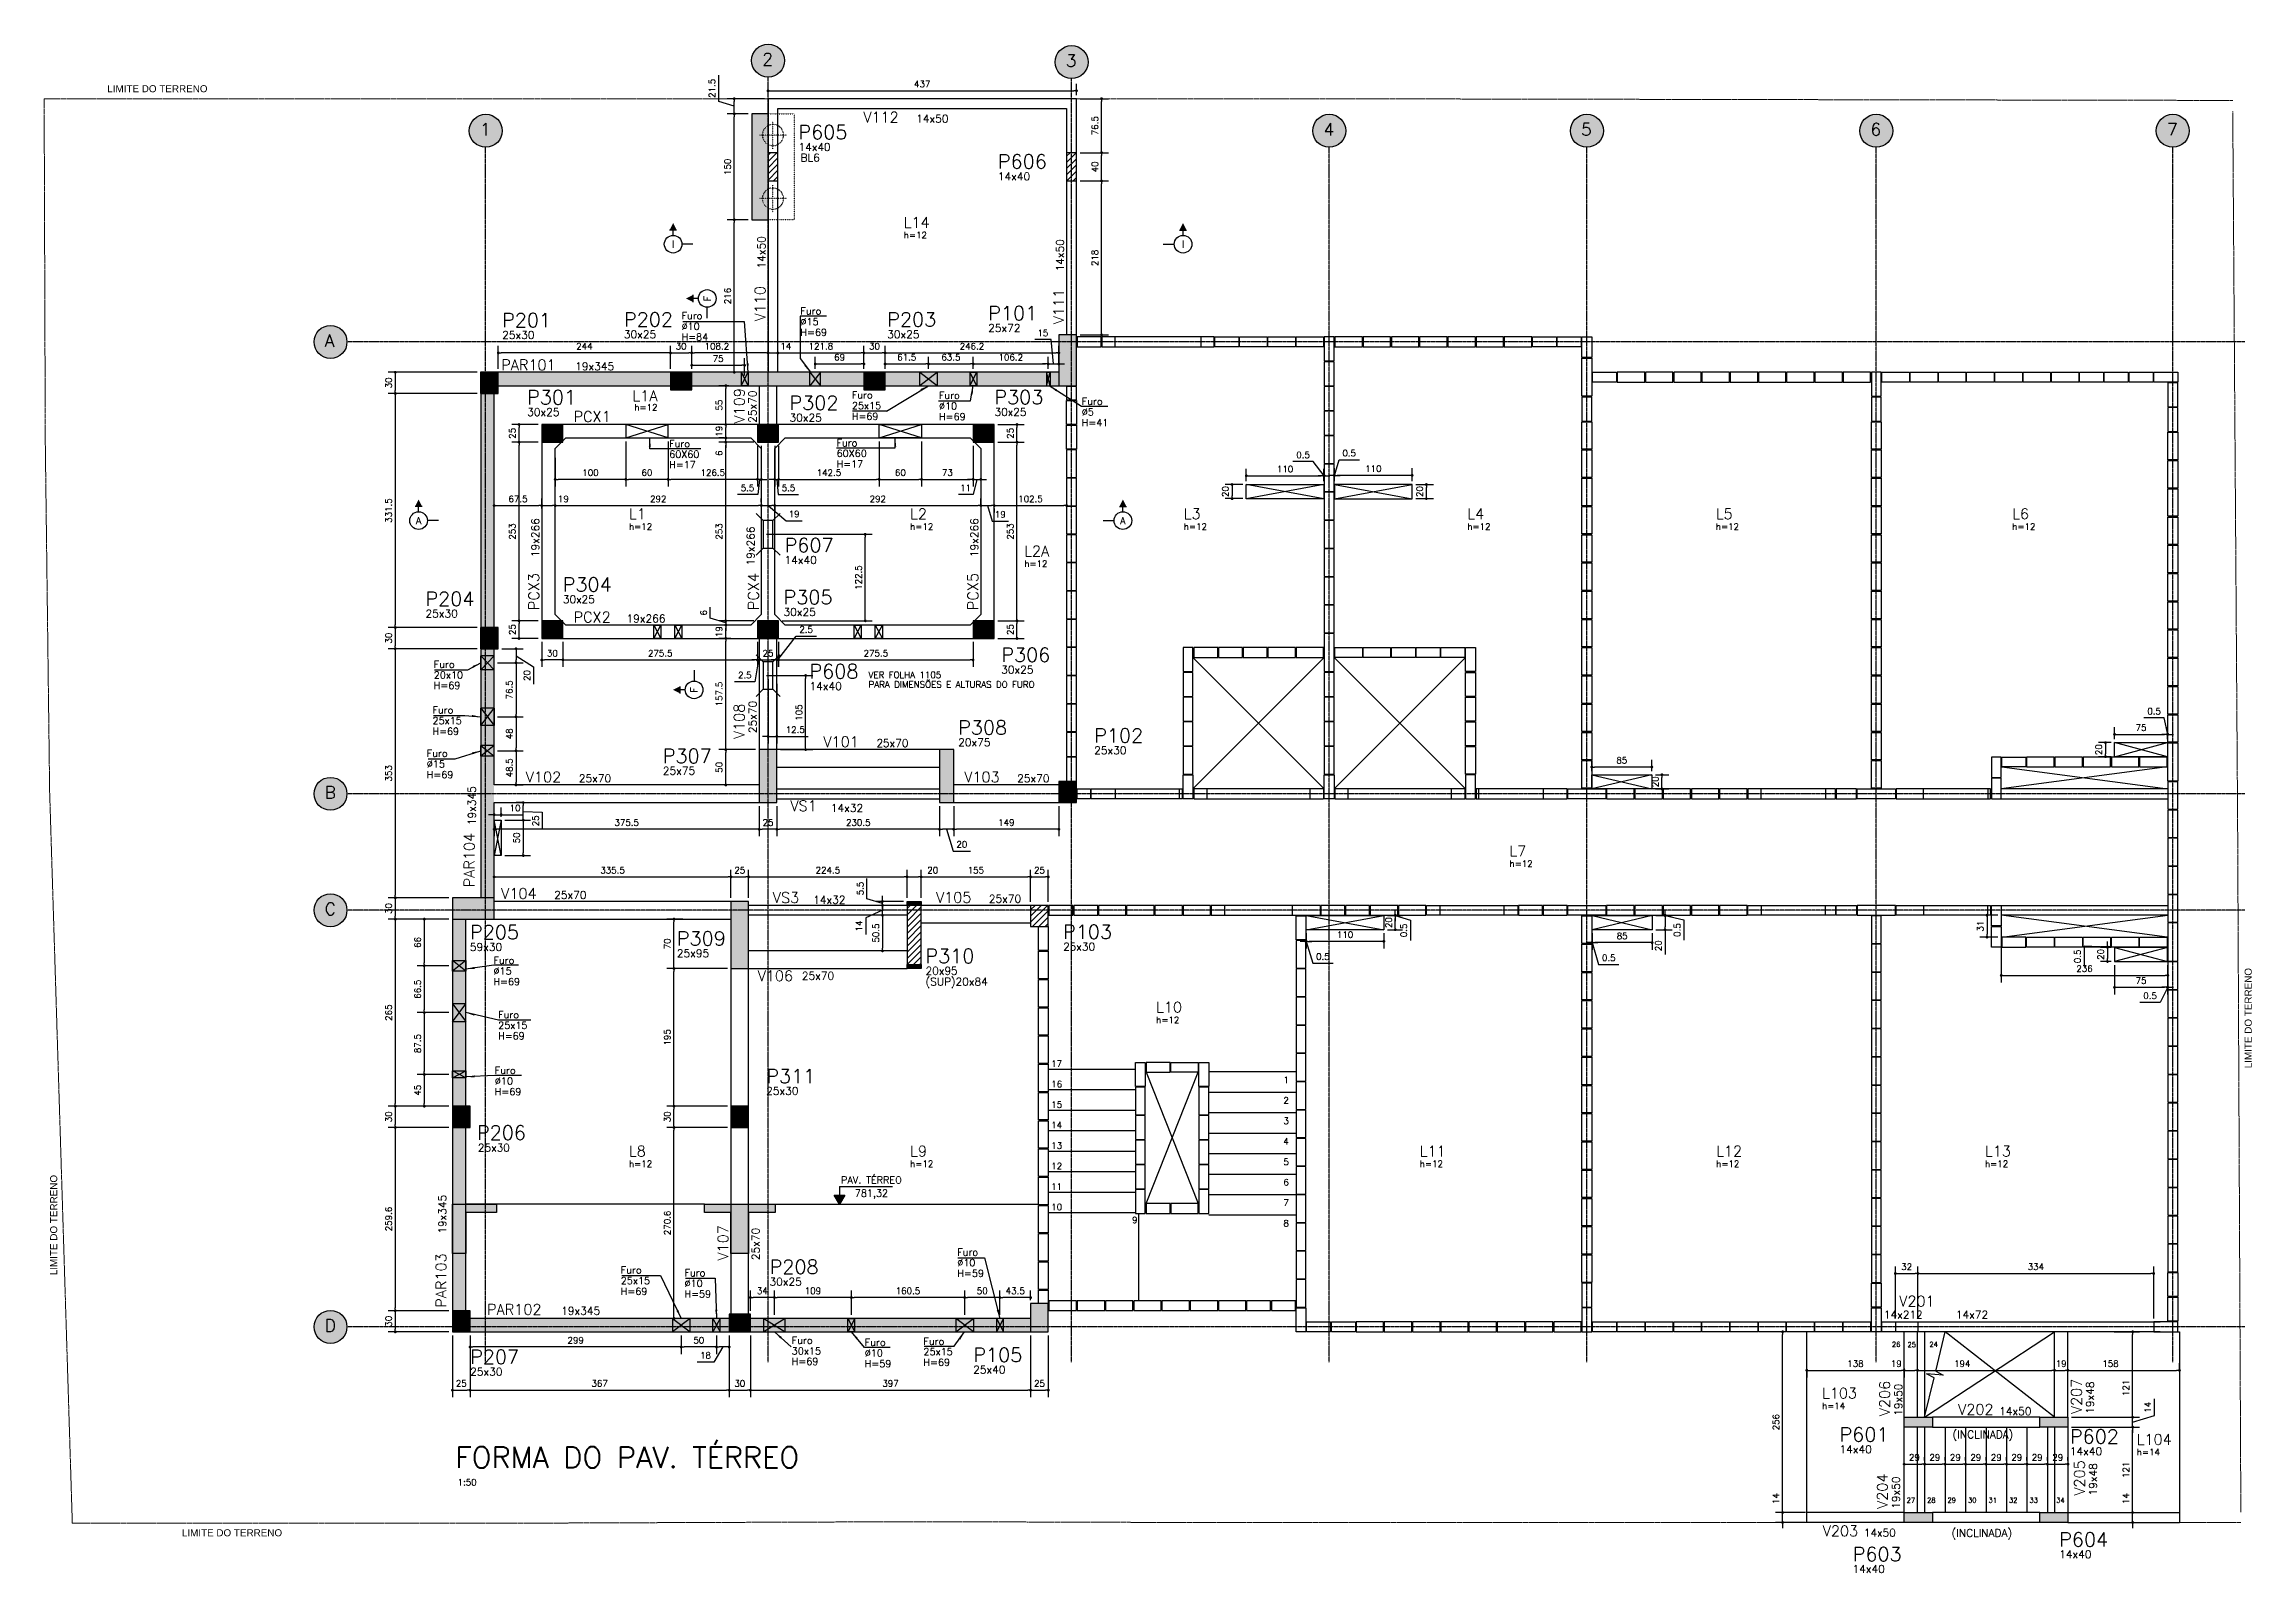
# Model space of a CAD drawing. Extents: x -39962 to 8542, y 35336 to 43602.
# Drawn here: x 203 to 3331, y 35336 to 37501 of the extents above; entities that cross this region are included whole.
import ezdxf
from ezdxf.enums import TextEntityAlignment as Align

# ---------------------------------------------------------------- set-up
doc = ezdxf.new("R2010")
doc.units = 0
for name, pattern in [('AXES', [0.54, 0.3, -0.08, 0.08, -0.08]), ('Double dash', [55, 20, -5, 10, -5, 10, -5]), ('ESTILO_TQS_0002', [0.4, 0.1, -0.3])]:
    doc.linetypes.add(name, pattern=pattern)
doc.layers.get('0').update_dxf_attribs({"linetype": 'CONTINUOUS'})
doc.layers.get('Defpoints').update_dxf_attribs({"linetype": 'CONTINUOUS'})
for name, color, linetype in [('228', 2, 'CONTINUOUS'), ('241', 2, 'CONTINUOUS'), ('41', 2, 'CONTINUOUS'), ('BLOCO', 3, 'CONTINUOUS'), ('COTA', 1, 'CONTINUOUS'), ('EIXOS', 1, 'AXES'), ('ESTACA', 1, 'ESTILO_TQS_0002'), ('H2', 252, 'CONTINUOUS'), ('H3', 253, 'CONTINUOUS'), ('H4', 254, 'CONTINUOUS'), ('H5', 1, 'CONTINUOUS'), ('H7', 1, 'CONTINUOUS'), ('IND-EIXOS', 2, 'CONTINUOUS'), ('L-D', 2, 'CONTINUOUS'), ('L-N', 4, 'CONTINUOUS'), ('LINHA_FINA', 1, 'CONTINUOUS'), ('Linha_media', 4, 'CONTINUOUS'), ('LINHA_NIVEL', 210, 'CONTINUOUS'), ('ORELHA', 1, 'CONTINUOUS'), ('P-D', 2, 'CONTINUOUS'), ('P-M', 5, 'CONTINUOUS'), ('P-N', 5, 'CONTINUOUS'), ('PENA_1', 1, 'CONTINUOUS'), ('PENA_2', 2, 'CONTINUOUS'), ('PENA_3', 3, 'CONTINUOUS'), ('PIL-N', 4, 'CONTINUOUS'), ('SEC-SOL', 1, 'CONTINUOUS'), ('T1', 2, 'CONTINUOUS'), ('T4', 6, 'CONTINUOUS'), ('TEXT-EIXOS', 3, 'CONTINUOUS'), ('TEXTO', 3, 'CONTINUOUS'), ('VIG-D', 2, 'CONTINUOUS'), ('VIG-N', 4, 'CONTINUOUS'), ('VIGA', 3, 'CONTINUOUS'), ('VIGAT', 3, 'ESTILO_TQS_0002')]:
    doc.layers.add(name, color=color, linetype=linetype)
doc.layers.add('GEN-___-___-TXT', color=7, linetype='CONTINUOUS', lineweight=9)
doc.layers.add('TLV-DVI-___-CNT', color=7, linetype='Double dash', lineweight=9)
doc.styles.add('Arial_8', font='arial.ttf', dxfattribs={"height": 87.5})
doc.styles.add('COTA', font='romans.shx')
doc.styles.add('ROMANS', font='ROMANS')
doc.styles.get("Standard").update_dxf_attribs({"font": 'ROMANS.SHX'})
doc.styles.add('TEXTO', font='romans.shx', dxfattribs={"height": 10})
doc.styles.add('Texto1', font='romans.shx', dxfattribs={"height": 9})
doc.styles.add('Texto4', font='romans.shx', dxfattribs={"height": 30})
doc.dimstyles.new('forma', dxfattribs={"dimscale": 5, "dimtxt": 1.8, "dimasz": 0.8, "dimexe": 2, "dimexo": 1, "dimgap": 1, "dimtad": 1, "dimdec": 1, "dimzin": 9, "dimdsep": 46, "dimtxsty": 'COTA', "dimblk1": 'DOT', "dimblk2": 'DOT', "dimsah": 1, "dimcen": 0, "dimdle": 1, "dimclrd": 256, "dimclre": 256, "dimclrt": 2, "dimadec": 0, "dimazin": 0, "dimtfac": 1, "dimtdec": 0, "dimtmove": 0, "dimatfit": 3, "dimfxl": 1, "dimtolj": 1, "dimtzin": 0, "dimarcsym": 0})
pattern_1 = [(45, (0, 0), (-4.4194174, 4.4194174), [])]

msp = doc.modelspace()

# ---------------------------------------------------------------- texts
at = {"layer": '41', "linetype": 'Continuous'}
for s, p in [('Furo', (1274.39, 37118.26)), ('%%C10', (1106.08, 37096.73)), ('Furo', (1106.08, 37111.73)), ('H=84', (1106.08, 37081.73)), ('%%C15', (1274.39, 37103.26)), ('H=69', (1274.39, 37088.26)), ('Furo', (1347.23, 36999.39)), ('Furo', (1470.71, 36998.78)), ('Furo', (1672.94, 36990.32)), ('25x15', (1347.23, 36984.39)), ('H=69', (1347.23, 36969.39)), ('%%C10', (1470.71, 36983.78)), ('H=69', (1470.71, 36968.78)), ('%%C5', (1672.94, 36975.32)), ('H=41', (1672.94, 36960.32)), ('Furo', (1088.48, 36930.59)), ('Furo', (1325.65, 36931.67)), ('60X60', (1088.48, 36915.59)), ('H=17', (1088.48, 36900.59)), ('60X60', (1325.65, 36916.67)), ('H=17', (1325.65, 36901.67)), ('Furo', (754.99, 36618)), ('20x10', (754.99, 36603)), ('H=69', (754.99, 36588)), ('Furo', (753.17, 36553.25)), ('25x15', (753.17, 36538.25)), ('H=69', (753.17, 36523.25)), ('Furo', (745.04, 36491.87)), ('%%C15', (745.04, 36476.87)), ('H=69', (745.04, 36461.87)), ('%%C15', (839.56, 36183.6)), ('Furo', (839.56, 36198.6)), ('H=69', (839.56, 36168.6)), ('Furo', (846.2, 36121.75)), ('25x15', (846.2, 36106.75)), ('H=69', (846.2, 36091.75)), ('%%C10', (841.44, 36027.73)), ('Furo', (841.44, 36042.73)), ('H=69', (841.44, 36012.73)), ('%%C10', (1496.67, 35770.36)), ('Furo', (1496.67, 35785.36)), ('25x15', (1019.9, 35745.02)), ('Furo', (1019.9, 35760.02)), ('%%C10', (1110.26, 35741.11)), ('Furo', (1110.26, 35756.11)), ('H=59', (1496.67, 35755.36)), ('H=69', (1019.9, 35730.02)), ('H=59', (1110.26, 35726.11)), ('30x15', (1262.12, 35645.55)), ('Furo', (1262.12, 35660.55)), ('Furo', (1365.47, 35657.54)), ('25x15', (1448.69, 35644.26)), ('Furo', (1448.69, 35659.26)), ('H=69', (1262.12, 35630.55)), ('%%C10', (1365.47, 35642.54)), ('H=59', (1365.47, 35627.54)), ('H=69', (1448.69, 35629.26))]:
    msp.add_text(s, height=10, dxfattribs=at).set_placement(p)
at = {"layer": 'L-D', "style": 'Texto1'}
for s, p in [('h=12', (1420.86, 37226.37)), ('h=12', (1039.11, 36982.38)), ('h=12', (1031.6, 36813.61)), ('h=12', (1429.87, 36813.61)), ('h=12', (1817.54, 36813.61)), ('h=12', (2219.25, 36813.61)), ('h=12', (2571.23, 36813.61)), ('h=12', (2991.09, 36813.61)), ('h=12', (1591.49, 36760.91)), ('VER FOLHA 1105', (1370.87, 36603.55)), ('PARA DIMENSÕES E ALTURAS DO FURO', (1370.87, 36589.91)), ('h=12', (2278.91, 36336.07)), ('h=12', (1778.37, 36114.83)), ('h=12', (1031.6, 35910.99)), ('h=12', (1429.87, 35910.99)), ('h=12', (2151.88, 35910.99)), ('h=12', (2571.74, 35910.99)), ('h=12', (2952.58, 35910.99)), ('h=14', (2721.7, 35568.19)), ('h=14', (3167.57, 35502.62))]:
    msp.add_text(s, height=9, dxfattribs=at).set_placement(p)
at = {"layer": 'L-N'}
for s, p in [('L14', (1420.86, 37241.37)), ('L1A', (1036.53, 36995.75)), ('L1', (1031.6, 36828.61)), ('L2', (1429.87, 36828.61)), ('L3', (1817.54, 36828.61)), ('L4', (2219.25, 36828.61)), ('L5', (2571.23, 36828.61)), ('L6', (2991.09, 36828.61)), ('L2A', (1591.49, 36775.91)), ('L7', (2278.91, 36351.07)), ('L10', (1778.37, 36129.83)), ('L8', (1031.6, 35925.99)), ('L9', (1429.87, 35925.99)), ('L11', (2151.88, 35925.99)), ('L12', (2571.74, 35925.99)), ('L13', (2952.58, 35925.99)), ('L103', (2721.7, 35583.19)), ('L104', (3167.57, 35517.62))]:
    msp.add_text(s, height=15, dxfattribs=at).set_placement(p)
at = {"layer": 'P-D', "linetype": 'Continuous'}
for s, p in [('14x40', (1271.51, 37350.09)), ('BL6', (1274.55, 37335.04)), ('14x40', (1554.15, 37308.52)), ('25x30', (851.78, 37083.93)), ('30x25', (1024.44, 37084.82)), ('30x25', (1397.37, 37084.82)), ('25x72', (1540.39, 37093.84)), ('30x25', (887.22, 36974.66)), ('30x25', (1258.82, 36966.78)), ('30x25', (1549.14, 36974.76)), ('14x40', (1251.99, 36765.16)), ('30x25', (937.64, 36709.42)), ('25x30', (743.17, 36689.36)), ('30x25', (1250.5, 36691.5)), ('14x40', (1287.18, 36586.56)), ('30x25', (1559.02, 36609.85)), ('20x75', (1497.8, 36506.94)), ('25x30', (1690.51, 36495.59)), ('25x75', (1079.35, 36466.64)), ('59x30', (806.26, 36217.02)), ('25x95', (1099.25, 36208.19)), ('25x30', (1646.4, 36217.55)), ('20x95', (1451.42, 36183.34)), ('(SUP)20x84', (1451.42, 36168)), ('25x30', (1226.01, 36013.28)), ('25x30', (817.24, 35932.73)), ('30x25', (1230.72, 35742.97)), ('25x30', (806.5, 35615.5)), ('25x40', (1519.3, 35618.54)), ('14x40', (2746.41, 35505.61)), ('14x40', (3072.8, 35502.83)), ('14x40', (2765.03, 35336.18)), ('14x40', (3057.59, 35356.99))]:
    msp.add_text(s, height=11, dxfattribs=at).set_placement(p)
at = {"layer": 'PIL-N', "linetype": 'Continuous'}
for s, p in [('P605', (1271.51, 37366.59)), ('P606', (1554.15, 37325.02)), ('P101', (1540.39, 37110.34)), ('P201', (851.78, 37100.43)), ('P202', (1024.44, 37101.32)), ('P203', (1397.37, 37101.32)), ('P301', (887.22, 36991.16)), ('P302', (1258.82, 36983.28)), ('P303', (1549.14, 36991.26)), ('P607', (1251.99, 36781.66)), ('P204', (743.17, 36705.86)), ('P304', (937.64, 36725.92)), ('P305', (1250.5, 36708)), ('P608', (1287.18, 36603.06)), ('P306', (1559.02, 36626.35)), ('P308', (1497.8, 36523.44)), ('P102', (1690.51, 36512.09)), ('P307', (1079.35, 36483.14)), ('P205', (806.26, 36233.52)), ('P103', (1646.4, 36234.05)), ('P309', (1099.25, 36224.69)), ('P310', (1451.42, 36199.84)), ('P311', (1226.01, 36029.78)), ('P206', (816.13, 35949.6)), ('P208', (1230.72, 35759.47)), ('P105', (1519.3, 35635.04)), ('P207', (806.5, 35632)), ('P601', (2746.41, 35522.11)), ('P602', (3072.8, 35519.33)), ('P603', (2765.03, 35352.68)), ('P604', (3057.59, 35373.49))]:
    msp.add_text(s, height=20, dxfattribs=at).set_placement(p)
at = {"layer": 'T1', "style": 'Texto1'}
for s, height, p in [('17', 9, (1629.7, 36052.85)), ('16', 9, (1629.7, 36023.85)), ('1', 9, (1958.59, 36029.87)), ('15', 9, (1629.7, 35994.85)), ('2', 9, (1958.59, 36000.87)), ('14', 9, (1629.7, 35965.85)), ('3', 9, (1958.59, 35971.87)), ('13', 9, (1629.7, 35936.85)), ('4', 9, (1958.59, 35942.87)), ('12', 9, (1629.7, 35907.85)), ('5', 9, (1958.59, 35913.87)), ('11', 9, (1629.7, 35878.85)), ('6', 9, (1958.59, 35884.87)), ('10', 9, (1629.7, 35849.85)), ('7', 9, (1958.59, 35855.87)), ('9', 9, (1744.25, 35831.43)), ('8', 9, (1958.59, 35826.87)), ('26', 7, (2820.66, 35656.36)), ('25', 7, (2842.7, 35655.94)), ('24', 7, (2873.81, 35656.36)), ('1:50', 9, (788.74, 35459.98)), ('27', 7, (2841.48, 35435.56)), ('28', 7, (2870.48, 35435.55)), ('29', 7, (2899.48, 35435.55)), ('30', 7, (2928.48, 35435.55)), ('31', 7, (2957.48, 35435.55)), ('32', 7, (2986.48, 35435.55)), ('33', 7, (3015.48, 35435.55)), ('34', 7, (3053.42, 35435.55))]:
    msp.add_text(s, height=height, dxfattribs=at).set_placement(p)
at = {"layer": 'T4', "style": 'Texto4'}
msp.add_text('FORMA DO PAV. TÉRREO', height=30, dxfattribs=at).set_placement((785.51, 35484.77))
at = {"layer": 'TEXT-EIXOS'}
for s, p in [('2', (1220.49, 37471.24)), ('3', (1650.45, 37469.26)), ('1', (820.49, 37371.88)), ('4', (2015.42, 37371.88)), ('5', (2380.38, 37371.88)), ('6', (2790.35, 37371.88)), ('7', (3210.35, 37371.88)), ('A', (600.55, 37072.83)), ('B', (600.55, 36432.8)), ('C', (600.55, 36267.8)), ('D', (600.55, 35677.76))]:
    msp.add_text(s, height=17.5, dxfattribs=at).set_placement(p)
at = {"layer": 'VIG-D', "linetype": 'Continuous'}
for s, p in [('14x50', (1438.47, 37390.36)), ('19x345', (955.51, 37039.54)), ('19x266', (1028.01, 36682.34)), ('25x70', (1381.96, 36505.84)), ('25x70', (960.4, 36455.84)), ('25x70', (1581.51, 36455.84)), ('14x32', (1317.55, 36413.92)), ('25x70', (925.51, 36290.84)), ('14x32', (1292.59, 36283.96)), ('25x70', (1541.51, 36285.34)), ('25x70', (1276.34, 36176.25)), ('19x345', (935.47, 35701.77)), ('14x212', (2809.04, 35696.39)), ('14x72', (2911.28, 35696.39)), ('14x50', (2972.53, 35559.6)), ('(INCLINADA)', (2906.35, 35526.69)), ('14x50', (2780.66, 35387.43)), ('(INCLINADA)', (2904.88, 35387.16))]:
    msp.add_text(s, height=11, dxfattribs=at).set_placement(p)
for s, p in [('14x50', (1224.76, 37183.69)), ('14x50', (1647.76, 37179.59)), ('25x70', (1212.02, 36965.09)), ('19x266', (904.26, 36774.59)), ('19x266', (1209.31, 36762.86)), ('19x266', (1526.26, 36774.59)), ('25x70', (1212.18, 36525.63)), ('19x345', (814.46, 36395.12)), ('19x345', (772.76, 35816.59)), ('25x70', (1216.4, 35778.98)), ('19x50', (2835.14, 35558.38)), ('19x48', (3106.78, 35561.45)), ('19x50', (2831.82, 35427.05)), ('19x48', (3111.12, 35445.82))]:
    msp.add_text(s, height=11, rotation=90, dxfattribs=at).set_placement(p)
at = {"layer": 'VIG-N', "linetype": 'Continuous'}
for s, p in [('V112', (1363.47, 37390.36)), ('PAR101', (850.51, 37039.54)), ('PCX1', (953.01, 36966.34)), ('PCX2', (953.01, 36682.34)), ('V101', (1306.96, 36505.84)), ('V102', (885.4, 36455.84)), ('V103', (1506.51, 36455.84)), ('VS1', (1260.26, 36415.03)), ('V104', (850.51, 36290.84)), ('VS3', (1235.3, 36285.06)), ('V105', (1466.51, 36285.34)), ('V106', (1213.87, 36174.28)), ('PAR102', (830.47, 35701.77)), ('V201', (2831.02, 35713.5)), ('V202', (2914.47, 35560.18)), ('V203', (2722.6, 35388.02))]:
    msp.add_text(s, height=15, dxfattribs=at).set_placement(p)
for s, p in [('V110', (1224.76, 37108.69)), ('V111', (1647.76, 37104.59)), ('V109', (1195.35, 36964)), ('PCX3', (904.26, 36699.59)), ('PCX4', (1215.26, 36699.59)), ('PCX5', (1526.26, 36699.59)), ('V108', (1195.21, 36517.09)), ('PAR104', (812.76, 36307.09)), ('V107', (1172.26, 35778.46)), ('PAR103', (772.76, 35711.59)), ('V206', (2817.92, 35557.99)), ('V207', (3089.56, 35561.06)), ('V204', (2814.6, 35426.66)), ('V205', (3093.9, 35445.43))]:
    msp.add_text(s, height=15, rotation=90, dxfattribs=at).set_placement(p)

# ---------------------------------------------------------------- blocks, each defined once
blk = doc.blocks.new('seção_esq')
at = {"layer": 'Linha_media'}
for p, q in [((1, 4), (-1, 4)), ((0, 2.5), (0, 4)), ((5.62, 0), (2.5, 0))]:
    blk.add_line(p, q, dxfattribs=at)
blk.add_circle((0, 0), 2.5, dxfattribs=at)
blk.add_solid([(1, 4), (0, 6), (-1, 4)], dxfattribs=at)
blk = doc.blocks.new('seção_dir')
at = {"layer": 'Linha_media'}
for p, q in [((-5.62, 0), (-2.5, 0)), ((-1, 4), (1, 4)), ((0, 2.5), (0, 4))]:
    blk.add_line(p, q, dxfattribs=at)
blk.add_circle((0, 0), 2.5, dxfattribs=at)
blk.add_solid([(-1, 4), (0, 6), (1, 4)], dxfattribs=at)
blk = doc.blocks.new('atrib_seção')
at = {"layer": 'Linha_media', "style": 'ROMANS'}
blk.add_attdef('X', text='', height=2, dxfattribs=at).set_placement((0, 0), align=Align.MIDDLE)
blk = doc.blocks.new('Family - ___-2103959-PLANTA INFERIOR 2')
at = {"layer": 'TLV-DVI-___-CNT', "color": 1, "true_color": 0xff0000}
for p, q in [((-48652, 10030), (-48636, 5184)), ((-34123, 10030), (-48652, 10030)), ((-34123, 10030), (-30001, 10030)), ((-30001, 10030), (-17649, 10007)), ((-17579, -196), (-17648, 9857)), ((-48636, 5184), (-48574, 209)), ((-48574, 209), (-48253, -10145)), ((-17533, -9986), (-17579, -196)), ((-48253, -10145), (-43762, -10145)), ((-43762, -10145), (-42134, -10145)), ((-42134, -10145), (-36285, -10123)), ((-36285, -10123), (-34522, -10128)), ((-34522, -10128), (-32077, -10136)), ((-32077, -10136), (-18942, -10136)), ((-18942, -10136), (-17533, -10136))]:
    blk.add_line(p, q, dxfattribs=at)
blk = doc.blocks.new('A$C8a1ee3b4')
at = {"layer": 'TLV-DVI-___-CNT', "color": 1, "true_color": 0xff0000, "xscale": 0.1, "yscale": 0.1, "zscale": 0.1}
blk.add_blockref('Family - ___-2103959-PLANTA INFERIOR 2', (4865.2, 1037.1), dxfattribs=at)
at = {"layer": 'GEN-___-___-TXT', "char_height": 10, "width": 174.768, "attachment_point": 1, "style": 'Arial_8'}
for insert in [(89.4, 2059.4), (195.1, 14.1)]:
    blk.add_mtext('LIMITE DO TERRENO', dxfattribs=dict(at, insert=insert))
at = {"layer": 'GEN-___-___-TXT', "char_height": 10, "width": 174.768, "attachment_point": 1, "rotation": 90, "style": 'Arial_8'}
for insert in [(3117.3, 667), (8.5, 373.9)]:
    blk.add_mtext('LIMITE DO TERRENO', dxfattribs=dict(at, insert=insert))
blk = doc.blocks.new('_Dot')
at = {"color": 0, "linetype": 'ByBlock', "lineweight": -2}
blk.add_line((-0.5, 0), (-1, 0), dxfattribs=at)
at = {"color": 0, "linetype": 'ByBlock', "const_width": 0.5}
blk.add_lwpolyline([(-0.25, 0, 1), (0.25, 0, 1)], format="xyb", close=True, dxfattribs=at)
blk = doc.blocks.new('*D52')
at = {"layer": 'COTA', "lineweight": -2, "transparency": 16777216}
for p, q in [((1394.4, 37041.6), (1394.4, 37074)), ((1398.4, 37064), (1636.5, 37064)), ((1640.5, 37046.6), (1640.5, 37074))]:
    blk.add_line(p, q, dxfattribs=at)
at = {"layer": 'Defpoints', "color": 0, "transparency": 16777216}
for p in [(1640.5, 37064), (1394.4, 37036.6), (1640.5, 37041.6)]:
    blk.add_point(p, dxfattribs=at)
at = {"layer": 'COTA', "lineweight": -2, "transparency": 16777216, "xscale": 4, "yscale": 4, "zscale": 4, "rotation": 180}
blk.add_blockref('_Dot', (1394.4, 37064), dxfattribs=at)
at = {"layer": 'COTA', "lineweight": -2, "transparency": 16777216, "xscale": 4, "yscale": 4, "zscale": 4}
blk.add_blockref('_Dot', (1640.5, 37064), dxfattribs=at)
at = {"layer": 'COTA', "color": 2, "transparency": 16777216, "insert": (1517.4, 37073.5), "char_height": 9, "attachment_point": 5, "style": 'COTA'}
blk.add_mtext('\\A1;246.2 ', dxfattribs=at)
blk = doc.blocks.new('*D53')
at = {"layer": 'COTA', "lineweight": -2, "transparency": 16777216}
for p, q in [((1120.4, 37041.6), (1120.4, 37074)), ((1224.5, 37064), (1124.4, 37064)), ((1228.5, 37053.6), (1228.5, 37074))]:
    blk.add_line(p, q, dxfattribs=at)
at = {"layer": 'Defpoints', "color": 0, "transparency": 16777216}
for p in [(1120.4, 37064), (1120.4, 37036.6), (1228.5, 37048.6)]:
    blk.add_point(p, dxfattribs=at)
at = {"layer": 'COTA', "lineweight": -2, "transparency": 16777216, "xscale": 4, "yscale": 4, "zscale": 4, "rotation": 180}
blk.add_blockref('_Dot', (1120.4, 37064), dxfattribs=at)
at = {"layer": 'COTA', "lineweight": -2, "transparency": 16777216, "xscale": 4, "yscale": 4, "zscale": 4}
blk.add_blockref('_Dot', (1228.5, 37064), dxfattribs=at)
at = {"layer": 'COTA', "color": 2, "transparency": 16777216, "insert": (1156.1, 37073.5), "char_height": 9, "attachment_point": 5, "style": 'COTA'}
blk.add_mtext('\\A1;108.2 ', dxfattribs=at)
blk = doc.blocks.new('*D54')
at = {"layer": 'COTA', "lineweight": -2, "transparency": 16777216}
for p, q in [((846.4, 37041.6), (846.4, 37074)), ((1086.4, 37064), (850.4, 37064)), ((1090.4, 37041.6), (1090.4, 37074))]:
    blk.add_line(p, q, dxfattribs=at)
at = {"layer": 'Defpoints', "color": 0, "transparency": 16777216}
for p in [(846.4, 37064), (846.4, 37036.6), (1090.4, 37036.6)]:
    blk.add_point(p, dxfattribs=at)
at = {"layer": 'COTA', "lineweight": -2, "transparency": 16777216, "xscale": 4, "yscale": 4, "zscale": 4, "rotation": 180}
blk.add_blockref('_Dot', (846.4, 37064), dxfattribs=at)
at = {"layer": 'COTA', "lineweight": -2, "transparency": 16777216, "xscale": 4, "yscale": 4, "zscale": 4}
blk.add_blockref('_Dot', (1090.4, 37064), dxfattribs=at)
at = {"layer": 'COTA', "color": 2, "transparency": 16777216, "insert": (968.4, 37073.5), "char_height": 9, "attachment_point": 5, "style": 'COTA'}
blk.add_mtext('\\A1;244 ', dxfattribs=at)
blk = doc.blocks.new('*D55')
at = {"layer": 'COTA', "lineweight": -2, "transparency": 16777216}
for p, q in [((3161.6, 35425.6), (3161.6, 35453.3)), ((3075, 35421.6), (3171.6, 35421.6)), ((3075, 35407.6), (3171.6, 35407.6)), ((3161.6, 35407.6), (3161.6, 35421.6)), ((3161.6, 35403.6), (3161.6, 35399.6))]:
    blk.add_line(p, q, dxfattribs=at)
at = {"layer": 'Defpoints', "color": 0, "transparency": 16777216}
for p in [(3070, 35421.6), (3070, 35407.6), (3161.6, 35421.6)]:
    blk.add_point(p, dxfattribs=at)
at = {"layer": 'COTA', "lineweight": -2, "transparency": 16777216, "xscale": 4, "yscale": 4, "zscale": 4}
for p, rotation in [((3161.6, 35421.6), 270), ((3161.6, 35407.6), 90)]:
    blk.add_blockref('_Dot', p, dxfattribs=dict(at, rotation=rotation))
at = {"layer": 'COTA', "color": 2, "transparency": 16777216, "insert": (3152.1, 35441.4), "char_height": 9, "attachment_point": 5, "rotation": 90, "style": 'COTA'}
blk.add_mtext('\\A1;14 ', dxfattribs=at)
blk = doc.blocks.new('*D56')
at = {"layer": 'COTA', "lineweight": -2, "transparency": 16777216}
for p, q in [((3075, 35542.6), (3171.6, 35542.6)), ((3161.6, 35425.6), (3161.6, 35538.6)), ((3075, 35421.6), (3171.6, 35421.6))]:
    blk.add_line(p, q, dxfattribs=at)
at = {"layer": 'Defpoints', "color": 0, "transparency": 16777216}
for p in [(3070, 35542.6), (3161.6, 35542.6), (3070, 35421.6)]:
    blk.add_point(p, dxfattribs=at)
at = {"layer": 'COTA', "lineweight": -2, "transparency": 16777216, "xscale": 4, "yscale": 4, "zscale": 4}
for p, rotation in [((3161.6, 35542.6), 90), ((3161.6, 35421.6), 270)]:
    blk.add_blockref('_Dot', p, dxfattribs=dict(at, rotation=rotation))
at = {"layer": 'COTA', "color": 2, "transparency": 16777216, "insert": (3152.1, 35482.1), "char_height": 9, "attachment_point": 5, "rotation": 90, "style": 'COTA'}
blk.add_mtext('\\A1;121 ', dxfattribs=at)
blk = doc.blocks.new('*D57')
at = {"layer": 'COTA', "lineweight": -2, "transparency": 16777216}
for p, q in [((3161.6, 35560.6), (3161.6, 35564.6)), ((3192.6, 35558.9), (3192.6, 35582.6)), ((3075, 35556.6), (3171.6, 35556.6)), ((3075, 35542.6), (3171.6, 35542.6)), ((3161.6, 35549.6), (3192.6, 35558.9)), ((3161.6, 35542.6), (3161.6, 35556.6)), ((3161.6, 35542.6), (3161.6, 35556.6)), ((3161.6, 35538.6), (3161.6, 35534.6))]:
    blk.add_line(p, q, dxfattribs=at)
at = {"layer": 'Defpoints', "color": 0, "transparency": 16777216}
for p in [(3070, 35556.6), (3070, 35542.6), (3161.6, 35556.6)]:
    blk.add_point(p, dxfattribs=at)
at = {"layer": 'COTA', "lineweight": -2, "transparency": 16777216, "xscale": 4, "yscale": 4, "zscale": 4}
for p, rotation in [((3161.6, 35556.6), 270), ((3161.6, 35542.6), 90)]:
    blk.add_blockref('_Dot', p, dxfattribs=dict(at, rotation=rotation))
at = {"layer": 'COTA', "color": 2, "transparency": 16777216, "insert": (3183.1, 35570.7), "char_height": 9, "attachment_point": 5, "rotation": 90, "style": 'COTA'}
blk.add_mtext('\\A1;14 ', dxfattribs=at)
blk = doc.blocks.new('*D58')
at = {"layer": 'COTA', "lineweight": -2, "transparency": 16777216}
for p, q in [((3135.6, 35677.6), (3171.6, 35677.6)), ((3161.6, 35560.6), (3161.6, 35673.6)), ((3075, 35556.6), (3171.6, 35556.6))]:
    blk.add_line(p, q, dxfattribs=at)
at = {"layer": 'Defpoints', "color": 0, "transparency": 16777216}
for p in [(3130.6, 35677.6), (3161.6, 35677.6), (3070, 35556.6)]:
    blk.add_point(p, dxfattribs=at)
at = {"layer": 'COTA', "lineweight": -2, "transparency": 16777216, "xscale": 4, "yscale": 4, "zscale": 4}
for p, rotation in [((3161.6, 35677.6), 90), ((3161.6, 35556.6), 270)]:
    blk.add_blockref('_Dot', p, dxfattribs=dict(at, rotation=rotation))
at = {"layer": 'COTA', "color": 2, "transparency": 16777216, "insert": (3152.1, 35598.2), "char_height": 9, "attachment_point": 5, "rotation": 90, "style": 'COTA'}
blk.add_mtext('\\A1;121 ', dxfattribs=at)
blk = doc.blocks.new('interrup')
at = {"layer": 'LINHA_FINA'}
for p, q in [((-1, 0), (-0.33, 2.31)), ((0.33, -2.31), (-0.33, 2.31)), ((1, 0), (0.33, -2.31))]:
    blk.add_line(p, q, dxfattribs=at)
blk = doc.blocks.new('A$C96fa5e93')
at = {"layer": 'ESTACA', "linetype": 'ESTILO_TQS_0002'}
for p, q in [((19.3, 0), (19.3, 38.6)), ((0, 19.3), (38.6, 19.3))]:
    blk.add_line(p, q, dxfattribs=at)
blk.add_ellipse((19.3, 19.3), major_axis=(10.6, 10.6), ratio=1, start_param=5.497787, end_param=11.780972, dxfattribs=at)
blk = doc.blocks.new('*D59')
at = {"layer": 'COTA', "lineweight": -2, "transparency": 16777216}
for p, q in [((2700, 35621.9), (2700, 35613)), ((2704, 35623), (2834, 35623)), ((2838, 35625.5), (2838, 35613))]:
    blk.add_line(p, q, dxfattribs=at)
at = {"layer": 'Defpoints', "color": 0, "transparency": 16777216}
for p in [(2700, 35626.9), (2838, 35630.5), (2838, 35623)]:
    blk.add_point(p, dxfattribs=at)
at = {"layer": 'COTA', "lineweight": -2, "transparency": 16777216, "xscale": 4, "yscale": 4, "zscale": 4, "rotation": 180}
blk.add_blockref('_Dot', (2700, 35623), dxfattribs=at)
at = {"layer": 'COTA', "lineweight": -2, "transparency": 16777216, "xscale": 4, "yscale": 4, "zscale": 4}
blk.add_blockref('_Dot', (2838, 35623), dxfattribs=at)
at = {"layer": 'COTA', "color": 2, "transparency": 16777216, "insert": (2769, 35632.5), "char_height": 9, "attachment_point": 5, "style": 'COTA'}
blk.add_mtext('\\A1;138 ', dxfattribs=at)
blk = doc.blocks.new('*D60')
at = {"layer": 'COTA', "lineweight": -2, "transparency": 16777216}
for p, q in [((2857, 35628), (2857, 35633)), ((2861, 35623), (3047, 35623)), ((3051, 35626.5), (3051, 35633))]:
    blk.add_line(p, q, dxfattribs=at)
at = {"layer": 'Defpoints', "color": 0, "transparency": 16777216}
for p in [(2857, 35623), (3051, 35623), (3051, 35621.5)]:
    blk.add_point(p, dxfattribs=at)
at = {"layer": 'COTA', "lineweight": -2, "transparency": 16777216, "xscale": 4, "yscale": 4, "zscale": 4, "rotation": 180}
blk.add_blockref('_Dot', (2857, 35623), dxfattribs=at)
at = {"layer": 'COTA', "lineweight": -2, "transparency": 16777216, "xscale": 4, "yscale": 4, "zscale": 4}
blk.add_blockref('_Dot', (3051, 35623), dxfattribs=at)
at = {"layer": 'COTA', "color": 2, "transparency": 16777216, "insert": (2920.3, 35632.5), "char_height": 9, "attachment_point": 5, "style": 'COTA'}
blk.add_mtext('\\A1;194 ', dxfattribs=at)
blk = doc.blocks.new('*D61')
at = {"layer": 'COTA', "lineweight": -2, "transparency": 16777216}
for p, q in [((3051, 35626.5), (3051, 35633)), ((3055, 35623), (3066, 35623)), ((3070, 35626.5), (3070, 35633))]:
    blk.add_line(p, q, dxfattribs=at)
at = {"layer": 'Defpoints', "color": 0, "transparency": 16777216}
for p in [(3070, 35623), (3051, 35621.5), (3070, 35621.5)]:
    blk.add_point(p, dxfattribs=at)
at = {"layer": 'COTA', "lineweight": -2, "transparency": 16777216, "xscale": 4, "yscale": 4, "zscale": 4, "rotation": 180}
blk.add_blockref('_Dot', (3051, 35623), dxfattribs=at)
at = {"layer": 'COTA', "lineweight": -2, "transparency": 16777216, "xscale": 4, "yscale": 4, "zscale": 4}
blk.add_blockref('_Dot', (3070, 35623), dxfattribs=at)
at = {"layer": 'COTA', "color": 2, "transparency": 16777216, "insert": (3060.5, 35632.5), "char_height": 9, "attachment_point": 5, "style": 'COTA'}
blk.add_mtext('\\A1;19 ', dxfattribs=at)
blk = doc.blocks.new('*D62')
at = {"layer": 'COTA', "lineweight": -2, "transparency": 16777216}
for p, q in [((3070, 35626.5), (3070, 35633)), ((3074, 35623), (3224, 35623)), ((3228, 35624.6), (3228, 35633))]:
    blk.add_line(p, q, dxfattribs=at)
at = {"layer": 'Defpoints', "color": 0, "transparency": 16777216}
for p in [(3228, 35623), (3070, 35621.5), (3228, 35619.6)]:
    blk.add_point(p, dxfattribs=at)
at = {"layer": 'COTA', "lineweight": -2, "transparency": 16777216, "xscale": 4, "yscale": 4, "zscale": 4, "rotation": 180}
blk.add_blockref('_Dot', (3070, 35623), dxfattribs=at)
at = {"layer": 'COTA', "lineweight": -2, "transparency": 16777216, "xscale": 4, "yscale": 4, "zscale": 4}
blk.add_blockref('_Dot', (3228, 35623), dxfattribs=at)
at = {"layer": 'COTA', "color": 2, "transparency": 16777216, "insert": (3130.3, 35632.5), "char_height": 9, "attachment_point": 5, "style": 'COTA'}
blk.add_mtext('\\A1;158 ', dxfattribs=at)
blk = doc.blocks.new('*D63')
at = {"layer": 'COTA', "lineweight": -2, "transparency": 16777216}
for p, q in [((1171, 35967.1), (1085.3, 35967.1)), ((1095.3, 35700.5), (1095.3, 35963.1)), ((1128.9, 35696.5), (1085.3, 35696.5))]:
    blk.add_line(p, q, dxfattribs=at)
at = {"layer": 'Defpoints', "color": 0, "transparency": 16777216}
for p in [(1095.3, 35967.1), (1176, 35967.1), (1133.9, 35696.5)]:
    blk.add_point(p, dxfattribs=at)
at = {"layer": 'COTA', "lineweight": -2, "transparency": 16777216, "xscale": 4, "yscale": 4, "zscale": 4}
for p, rotation in [((1095.3, 35967.1), 90), ((1095.3, 35696.5), 270)]:
    blk.add_blockref('_Dot', p, dxfattribs=dict(at, rotation=rotation))
at = {"layer": 'COTA', "color": 2, "transparency": 16777216, "insert": (1085.8, 35831.8), "char_height": 9, "attachment_point": 5, "rotation": 90, "style": 'COTA'}
blk.add_mtext('\\A1;270.6 ', dxfattribs=at)
blk = doc.blocks.new('*D64')
at = {"layer": 'COTA', "lineweight": -2, "transparency": 16777216}
for p, q in [((1171, 35997.1), (1085.3, 35997.1)), ((1171, 35967.1), (1085.3, 35967.1)), ((1095.3, 35971.1), (1095.3, 35993.1))]:
    blk.add_line(p, q, dxfattribs=at)
at = {"layer": 'Defpoints', "color": 0, "transparency": 16777216}
for p in [(1095.3, 35997.1), (1176, 35997.1), (1176, 35967.1)]:
    blk.add_point(p, dxfattribs=at)
at = {"layer": 'COTA', "lineweight": -2, "transparency": 16777216, "xscale": 4, "yscale": 4, "zscale": 4}
for p, rotation in [((1095.3, 35997.1), 90), ((1095.3, 35967.1), 270)]:
    blk.add_blockref('_Dot', p, dxfattribs=dict(at, rotation=rotation))
at = {"layer": 'COTA', "color": 2, "transparency": 16777216, "insert": (1085.8, 35982.1), "char_height": 9, "attachment_point": 5, "rotation": 90, "style": 'COTA'}
blk.add_mtext('\\A1;30 ', dxfattribs=at)
blk = doc.blocks.new('*D65')
at = {"layer": 'COTA', "lineweight": -2, "transparency": 16777216}
for p, q in [((1171, 36192.1), (1085.3, 36192.1)), ((1095.3, 36001.1), (1095.3, 36188.1)), ((1171, 35997.1), (1085.3, 35997.1))]:
    blk.add_line(p, q, dxfattribs=at)
at = {"layer": 'Defpoints', "color": 0, "transparency": 16777216}
for p in [(1095.3, 36192.1), (1176, 36192.1), (1176, 35997.1)]:
    blk.add_point(p, dxfattribs=at)
at = {"layer": 'COTA', "lineweight": -2, "transparency": 16777216, "xscale": 4, "yscale": 4, "zscale": 4}
for p, rotation in [((1095.3, 36192.1), 90), ((1095.3, 35997.1), 270)]:
    blk.add_blockref('_Dot', p, dxfattribs=dict(at, rotation=rotation))
at = {"layer": 'COTA', "color": 2, "transparency": 16777216, "insert": (1085.8, 36094.6), "char_height": 9, "attachment_point": 5, "rotation": 90, "style": 'COTA'}
blk.add_mtext('\\A1;195 ', dxfattribs=at)
blk = doc.blocks.new('*D66')
at = {"layer": 'COTA', "lineweight": -2, "transparency": 16777216}
for p, q in [((1108, 36262.1), (1085.3, 36262.1)), ((1095.3, 36196.1), (1095.3, 36258.1)), ((1171, 36192.1), (1085.3, 36192.1))]:
    blk.add_line(p, q, dxfattribs=at)
at = {"layer": 'Defpoints', "color": 0, "transparency": 16777216}
for p in [(1095.3, 36262.1), (1113, 36262.1), (1176, 36192.1)]:
    blk.add_point(p, dxfattribs=at)
at = {"layer": 'COTA', "lineweight": -2, "transparency": 16777216, "xscale": 4, "yscale": 4, "zscale": 4}
for p, rotation in [((1095.3, 36262.1), 90), ((1095.3, 36192.1), 270)]:
    blk.add_blockref('_Dot', p, dxfattribs=dict(at, rotation=rotation))
at = {"layer": 'COTA', "color": 2, "transparency": 16777216, "insert": (1085.8, 36227.1), "char_height": 9, "attachment_point": 5, "rotation": 90, "style": 'COTA'}
blk.add_mtext('\\A1;70 ', dxfattribs=at)
blk = doc.blocks.new('*D67')
at = {"layer": 'COTA', "lineweight": -2, "transparency": 16777216}
for p, q in [((840.5, 36322.1), (840.5, 36331.9)), ((844.5, 36321.9), (1172, 36321.9)), ((1176, 36292.1), (1176, 36331.9))]:
    blk.add_line(p, q, dxfattribs=at)
at = {"layer": 'Defpoints', "color": 0, "transparency": 16777216}
for p in [(840.5, 36317.1), (1176, 36321.9), (1176, 36287.1)]:
    blk.add_point(p, dxfattribs=at)
at = {"layer": 'COTA', "lineweight": -2, "transparency": 16777216, "xscale": 4, "yscale": 4, "zscale": 4, "rotation": 180}
blk.add_blockref('_Dot', (840.5, 36321.9), dxfattribs=at)
at = {"layer": 'COTA', "lineweight": -2, "transparency": 16777216, "xscale": 4, "yscale": 4, "zscale": 4}
blk.add_blockref('_Dot', (1176, 36321.9), dxfattribs=at)
at = {"layer": 'COTA', "color": 2, "transparency": 16777216, "insert": (1008.3, 36331.4), "char_height": 9, "attachment_point": 5, "style": 'COTA'}
blk.add_mtext('\\A1;335.5 ', dxfattribs=at)
blk = doc.blocks.new('*D68')
at = {"layer": 'COTA', "lineweight": -2, "transparency": 16777216}
for p, q in [((1176, 36292.1), (1176, 36331.9)), ((1180, 36321.9), (1197, 36321.9)), ((1201, 36292.1), (1201, 36331.9))]:
    blk.add_line(p, q, dxfattribs=at)
at = {"layer": 'Defpoints', "color": 0, "transparency": 16777216}
for p in [(1201, 36321.9), (1176, 36287.1), (1201, 36287.1)]:
    blk.add_point(p, dxfattribs=at)
at = {"layer": 'COTA', "lineweight": -2, "transparency": 16777216, "xscale": 4, "yscale": 4, "zscale": 4, "rotation": 180}
blk.add_blockref('_Dot', (1176, 36321.9), dxfattribs=at)
at = {"layer": 'COTA', "lineweight": -2, "transparency": 16777216, "xscale": 4, "yscale": 4, "zscale": 4}
blk.add_blockref('_Dot', (1201, 36321.9), dxfattribs=at)
at = {"layer": 'COTA', "color": 2, "transparency": 16777216, "insert": (1188.5, 36331.4), "char_height": 9, "attachment_point": 5, "style": 'COTA'}
blk.add_mtext('\\A1;25 ', dxfattribs=at)
blk = doc.blocks.new('*D69')
at = {"layer": 'COTA', "lineweight": -2, "transparency": 16777216}
for p, q in [((1201, 36292.1), (1201, 36331.9)), ((1205, 36321.9), (1421.5, 36321.9)), ((1425.5, 36292.1), (1425.5, 36331.9))]:
    blk.add_line(p, q, dxfattribs=at)
at = {"layer": 'Defpoints', "color": 0, "transparency": 16777216}
for p in [(1425.5, 36321.9), (1201, 36287.1), (1425.5, 36287.1)]:
    blk.add_point(p, dxfattribs=at)
at = {"layer": 'COTA', "lineweight": -2, "transparency": 16777216, "xscale": 4, "yscale": 4, "zscale": 4, "rotation": 180}
blk.add_blockref('_Dot', (1201, 36321.9), dxfattribs=at)
at = {"layer": 'COTA', "lineweight": -2, "transparency": 16777216, "xscale": 4, "yscale": 4, "zscale": 4}
blk.add_blockref('_Dot', (1425.5, 36321.9), dxfattribs=at)
at = {"layer": 'COTA', "color": 2, "transparency": 16777216, "insert": (1313.3, 36331.4), "char_height": 9, "attachment_point": 5, "style": 'COTA'}
blk.add_mtext('\\A1;224.5 ', dxfattribs=at)
blk = doc.blocks.new('*D70')
at = {"layer": 'COTA', "lineweight": -2, "transparency": 16777216}
for p, q in [((1491.5, 36422.1), (1491.5, 36379.4)), ((1640.5, 36422.1), (1640.5, 36379.4)), ((1636.5, 36389.4), (1495.5, 36389.4))]:
    blk.add_line(p, q, dxfattribs=at)
at = {"layer": 'Defpoints', "color": 0, "transparency": 16777216}
for p in [(1491.5, 36427.1), (1640.5, 36427.1), (1491.5, 36389.4)]:
    blk.add_point(p, dxfattribs=at)
at = {"layer": 'COTA', "lineweight": -2, "transparency": 16777216, "xscale": 4, "yscale": 4, "zscale": 4, "rotation": 180}
blk.add_blockref('_Dot', (1491.5, 36389.4), dxfattribs=at)
at = {"layer": 'COTA', "lineweight": -2, "transparency": 16777216, "xscale": 4, "yscale": 4, "zscale": 4}
blk.add_blockref('_Dot', (1640.5, 36389.4), dxfattribs=at)
at = {"layer": 'COTA', "color": 2, "transparency": 16777216, "insert": (1566, 36398.9), "char_height": 9, "attachment_point": 5, "style": 'COTA'}
blk.add_mtext('\\A1;149 ', dxfattribs=at)
blk = doc.blocks.new('*D71')
at = {"layer": 'COTA', "lineweight": -2, "transparency": 16777216}
for p, q in [((1471.5, 36422.1), (1471.5, 36379.4)), ((1491.5, 36422.1), (1491.5, 36379.4)), ((1487.5, 36389.4), (1475.5, 36389.4)), ((1481.5, 36389.4), (1490.8, 36358.4)), ((1490.8, 36358.4), (1515.4, 36358.4))]:
    blk.add_line(p, q, dxfattribs=at)
at = {"layer": 'Defpoints', "color": 0, "transparency": 16777216}
for p in [(1471.5, 36427.1), (1491.5, 36427.1), (1471.5, 36389.4)]:
    blk.add_point(p, dxfattribs=at)
at = {"layer": 'COTA', "lineweight": -2, "transparency": 16777216, "xscale": 4, "yscale": 4, "zscale": 4, "rotation": 180}
blk.add_blockref('_Dot', (1471.5, 36389.4), dxfattribs=at)
at = {"layer": 'COTA', "lineweight": -2, "transparency": 16777216, "xscale": 4, "yscale": 4, "zscale": 4}
blk.add_blockref('_Dot', (1491.5, 36389.4), dxfattribs=at)
at = {"layer": 'COTA', "color": 2, "transparency": 16777216, "insert": (1503.1, 36367.9), "char_height": 9, "attachment_point": 5, "style": 'COTA'}
blk.add_mtext('\\A1;20 ', dxfattribs=at)
blk = doc.blocks.new('*D72')
at = {"layer": 'COTA', "lineweight": -2, "transparency": 16777216}
for p, q in [((1241, 36422.1), (1241, 36379.4)), ((1471.5, 36422.1), (1471.5, 36379.4)), ((1467.5, 36389.4), (1245, 36389.4))]:
    blk.add_line(p, q, dxfattribs=at)
at = {"layer": 'Defpoints', "color": 0, "transparency": 16777216}
for p in [(1241, 36427.1), (1471.5, 36427.1), (1241, 36389.4)]:
    blk.add_point(p, dxfattribs=at)
at = {"layer": 'COTA', "lineweight": -2, "transparency": 16777216, "xscale": 4, "yscale": 4, "zscale": 4, "rotation": 180}
blk.add_blockref('_Dot', (1241, 36389.4), dxfattribs=at)
at = {"layer": 'COTA', "lineweight": -2, "transparency": 16777216, "xscale": 4, "yscale": 4, "zscale": 4}
blk.add_blockref('_Dot', (1471.5, 36389.4), dxfattribs=at)
at = {"layer": 'COTA', "color": 2, "transparency": 16777216, "insert": (1356.3, 36398.9), "char_height": 9, "attachment_point": 5, "style": 'COTA'}
blk.add_mtext('\\A1;230.5 ', dxfattribs=at)
blk = doc.blocks.new('*D73')
at = {"layer": 'COTA', "lineweight": -2, "transparency": 16777216}
for p, q in [((1216, 36422.1), (1216, 36379.4)), ((1241, 36422.1), (1241, 36379.4)), ((1237, 36389.4), (1220, 36389.4))]:
    blk.add_line(p, q, dxfattribs=at)
at = {"layer": 'Defpoints', "color": 0, "transparency": 16777216}
for p in [(1216, 36427.1), (1241, 36427.1), (1216, 36389.4)]:
    blk.add_point(p, dxfattribs=at)
at = {"layer": 'COTA', "lineweight": -2, "transparency": 16777216, "xscale": 4, "yscale": 4, "zscale": 4, "rotation": 180}
blk.add_blockref('_Dot', (1216, 36389.4), dxfattribs=at)
at = {"layer": 'COTA', "lineweight": -2, "transparency": 16777216, "xscale": 4, "yscale": 4, "zscale": 4}
blk.add_blockref('_Dot', (1241, 36389.4), dxfattribs=at)
at = {"layer": 'COTA', "color": 2, "transparency": 16777216, "insert": (1228.5, 36398.9), "char_height": 9, "attachment_point": 5, "style": 'COTA'}
blk.add_mtext('\\A1;25 ', dxfattribs=at)
blk = doc.blocks.new('*D74')
at = {"layer": 'COTA', "lineweight": -2, "transparency": 16777216}
for p, q in [((1216, 36422.1), (1216, 36379.4)), ((840.5, 36395.6), (840.5, 36379.4)), ((1212, 36389.4), (844.5, 36389.4))]:
    blk.add_line(p, q, dxfattribs=at)
at = {"layer": 'Defpoints', "color": 0, "transparency": 16777216}
for p in [(1216, 36427.1), (840.5, 36400.6), (840.5, 36389.4)]:
    blk.add_point(p, dxfattribs=at)
at = {"layer": 'COTA', "lineweight": -2, "transparency": 16777216, "xscale": 4, "yscale": 4, "zscale": 4, "rotation": 180}
blk.add_blockref('_Dot', (840.5, 36389.4), dxfattribs=at)
at = {"layer": 'COTA', "lineweight": -2, "transparency": 16777216, "xscale": 4, "yscale": 4, "zscale": 4}
blk.add_blockref('_Dot', (1216, 36389.4), dxfattribs=at)
at = {"layer": 'COTA', "color": 2, "transparency": 16777216, "insert": (1028.3, 36398.9), "char_height": 9, "attachment_point": 5, "style": 'COTA'}
blk.add_mtext('\\A1;375.5 ', dxfattribs=at)
blk = doc.blocks.new('*D75')
at = {"layer": 'COTA', "lineweight": -2, "transparency": 16777216}
for p, q in [((1211, 36502.1), (1158.7, 36502.1)), ((1168.7, 36456.1), (1168.7, 36498.1)), ((1183.5, 36452.1), (1158.7, 36452.1))]:
    blk.add_line(p, q, dxfattribs=at)
at = {"layer": 'Defpoints', "color": 0, "transparency": 16777216}
for p in [(1168.7, 36502.1), (1216, 36502.1), (1188.5, 36452.1)]:
    blk.add_point(p, dxfattribs=at)
at = {"layer": 'COTA', "lineweight": -2, "transparency": 16777216, "xscale": 4, "yscale": 4, "zscale": 4}
for p, rotation in [((1168.7, 36502.1), 90), ((1168.7, 36452.1), 270)]:
    blk.add_blockref('_Dot', p, dxfattribs=dict(at, rotation=rotation))
at = {"layer": 'COTA', "color": 2, "transparency": 16777216, "insert": (1159.2, 36477.1), "char_height": 9, "attachment_point": 5, "rotation": 90, "style": 'COTA'}
blk.add_mtext('\\A1;50 ', dxfattribs=at)
blk = doc.blocks.new('*D76')
at = {"layer": 'COTA', "lineweight": -2, "transparency": 16777216}
for p, q in [((1175.6, 36659.6), (1158.7, 36659.6)), ((1168.7, 36506.1), (1168.7, 36655.6)), ((1211, 36502.1), (1158.7, 36502.1))]:
    blk.add_line(p, q, dxfattribs=at)
at = {"layer": 'Defpoints', "color": 0, "transparency": 16777216}
for p in [(1168.7, 36659.6), (1180.6, 36659.6), (1216, 36502.1)]:
    blk.add_point(p, dxfattribs=at)
at = {"layer": 'COTA', "lineweight": -2, "transparency": 16777216, "xscale": 4, "yscale": 4, "zscale": 4}
for p, rotation in [((1168.7, 36659.6), 90), ((1168.7, 36502.1), 270)]:
    blk.add_blockref('_Dot', p, dxfattribs=dict(at, rotation=rotation))
at = {"layer": 'COTA', "color": 2, "transparency": 16777216, "insert": (1159.2, 36580.8), "char_height": 9, "attachment_point": 5, "rotation": 90, "style": 'COTA'}
blk.add_mtext('\\A1;157.5 ', dxfattribs=at)
blk = doc.blocks.new('*D77')
at = {"layer": 'COTA', "lineweight": -2, "transparency": 16777216}
for p, q in [((1175.6, 36678.6), (1158.7, 36678.6)), ((1175.6, 36659.6), (1158.7, 36659.6)), ((1168.7, 36663.6), (1168.7, 36674.6))]:
    blk.add_line(p, q, dxfattribs=at)
at = {"layer": 'Defpoints', "color": 0, "transparency": 16777216}
for p in [(1168.7, 36678.6), (1180.6, 36678.6), (1180.6, 36659.6)]:
    blk.add_point(p, dxfattribs=at)
at = {"layer": 'COTA', "lineweight": -2, "transparency": 16777216, "xscale": 4, "yscale": 4, "zscale": 4}
for p, rotation in [((1168.7, 36678.6), 90), ((1168.7, 36659.6), 270)]:
    blk.add_blockref('_Dot', p, dxfattribs=dict(at, rotation=rotation))
at = {"layer": 'COTA', "color": 2, "transparency": 16777216, "insert": (1159.2, 36669.1), "char_height": 9, "attachment_point": 5, "rotation": 90, "style": 'COTA'}
blk.add_mtext('\\A1;19 ', dxfattribs=at)
blk = doc.blocks.new('*D78')
at = {"layer": 'COTA', "lineweight": -2, "transparency": 16777216}
for p, q in [((1208.5, 36937.6), (1158.7, 36937.6)), ((1168.7, 36688.6), (1168.7, 36933.6)), ((1208.5, 36684.6), (1158.7, 36684.6))]:
    blk.add_line(p, q, dxfattribs=at)
at = {"layer": 'Defpoints', "color": 0, "transparency": 16777216}
for p in [(1168.7, 36937.6), (1213.5, 36937.6), (1213.5, 36684.6)]:
    blk.add_point(p, dxfattribs=at)
at = {"layer": 'COTA', "lineweight": -2, "transparency": 16777216, "xscale": 4, "yscale": 4, "zscale": 4}
for p, rotation in [((1168.7, 36937.6), 90), ((1168.7, 36684.6), 270)]:
    blk.add_blockref('_Dot', p, dxfattribs=dict(at, rotation=rotation))
at = {"layer": 'COTA', "color": 2, "transparency": 16777216, "insert": (1159.2, 36811.1), "char_height": 9, "attachment_point": 5, "rotation": 90, "style": 'COTA'}
blk.add_mtext('\\A1;253 ', dxfattribs=at)
blk = doc.blocks.new('*D79')
at = {"layer": 'COTA', "lineweight": -2, "transparency": 16777216}
for p, q in [((1146.7, 36688.2), (1146.7, 36703.8)), ((1168.7, 36681.6), (1146.7, 36688.2)), ((1168.7, 36688.6), (1168.7, 36692.6)), ((1208.5, 36684.6), (1158.7, 36684.6)), ((1172, 36678.6), (1158.7, 36678.6)), ((1168.7, 36684.6), (1168.7, 36678.6)), ((1168.7, 36684.6), (1168.7, 36678.6)), ((1168.7, 36674.6), (1168.7, 36670.6))]:
    blk.add_line(p, q, dxfattribs=at)
at = {"layer": 'Defpoints', "color": 0, "transparency": 16777216}
for p in [(1168.7, 36678.6), (1177, 36678.6), (1213.5, 36684.6)]:
    blk.add_point(p, dxfattribs=at)
at = {"layer": 'COTA', "lineweight": -2, "transparency": 16777216, "xscale": 4, "yscale": 4, "zscale": 4}
for p, rotation in [((1168.7, 36684.6), 270), ((1168.7, 36678.6), 90)]:
    blk.add_blockref('_Dot', p, dxfattribs=dict(at, rotation=rotation))
at = {"layer": 'COTA', "color": 2, "transparency": 16777216, "insert": (1137.2, 36696), "char_height": 9, "attachment_point": 5, "rotation": 90, "style": 'COTA'}
blk.add_mtext('\\A1;6 ', dxfattribs=at)
blk = doc.blocks.new('*D80')
at = {"layer": 'COTA', "lineweight": -2, "transparency": 16777216}
for p, q in [((1166.3, 36943.6), (1158.7, 36943.6)), ((1208.5, 36937.6), (1158.7, 36937.6)), ((1168.7, 36947.6), (1168.7, 36951.6)), ((1168.7, 36937.6), (1168.7, 36943.6)), ((1168.7, 36933.6), (1168.7, 36929.6))]:
    blk.add_line(p, q, dxfattribs=at)
at = {"layer": 'Defpoints', "color": 0, "transparency": 16777216}
for p in [(1168.7, 36943.6), (1171.3, 36943.6), (1213.5, 36937.6)]:
    blk.add_point(p, dxfattribs=at)
at = {"layer": 'COTA', "lineweight": -2, "transparency": 16777216, "xscale": 4, "yscale": 4, "zscale": 4}
for p, rotation in [((1168.7, 36943.6), 270), ((1168.7, 36937.6), 90)]:
    blk.add_blockref('_Dot', p, dxfattribs=dict(at, rotation=rotation))
at = {"layer": 'COTA', "color": 2, "transparency": 16777216, "insert": (1159.2, 36921.9), "char_height": 9, "attachment_point": 5, "rotation": 90, "style": 'COTA'}
blk.add_mtext('\\A1;6 ', dxfattribs=at)
blk = doc.blocks.new('*D81')
at = {"layer": 'COTA', "lineweight": -2, "transparency": 16777216}
for p, q in [((1166.3, 36962.6), (1158.7, 36962.6)), ((1166.3, 36943.6), (1158.7, 36943.6)), ((1168.7, 36947.6), (1168.7, 36958.6))]:
    blk.add_line(p, q, dxfattribs=at)
at = {"layer": 'Defpoints', "color": 0, "transparency": 16777216}
for p in [(1168.7, 36962.6), (1171.3, 36962.6), (1171.3, 36943.6)]:
    blk.add_point(p, dxfattribs=at)
at = {"layer": 'COTA', "lineweight": -2, "transparency": 16777216, "xscale": 4, "yscale": 4, "zscale": 4}
for p, rotation in [((1168.7, 36962.6), 90), ((1168.7, 36943.6), 270)]:
    blk.add_blockref('_Dot', p, dxfattribs=dict(at, rotation=rotation))
at = {"layer": 'COTA', "color": 2, "transparency": 16777216, "insert": (1159.2, 36953.1), "char_height": 9, "attachment_point": 5, "rotation": 90, "style": 'COTA'}
blk.add_mtext('\\A1;19 ', dxfattribs=at)
blk = doc.blocks.new('*D82')
at = {"layer": 'COTA', "lineweight": -2, "transparency": 16777216}
for p, q in [((1172.8, 37017.6), (1158.7, 37017.6)), ((1168.7, 36966.6), (1168.7, 37013.6)), ((1166.3, 36962.6), (1158.7, 36962.6))]:
    blk.add_line(p, q, dxfattribs=at)
at = {"layer": 'Defpoints', "color": 0, "transparency": 16777216}
for p in [(1168.7, 37017.6), (1177.8, 37017.6), (1171.3, 36962.6)]:
    blk.add_point(p, dxfattribs=at)
at = {"layer": 'COTA', "lineweight": -2, "transparency": 16777216, "xscale": 4, "yscale": 4, "zscale": 4}
for p, rotation in [((1168.7, 37017.6), 90), ((1168.7, 36962.6), 270)]:
    blk.add_blockref('_Dot', p, dxfattribs=dict(at, rotation=rotation))
at = {"layer": 'COTA', "color": 2, "transparency": 16777216, "insert": (1159.2, 36990.1), "char_height": 9, "attachment_point": 5, "rotation": 90, "style": 'COTA'}
blk.add_mtext('\\A1;55 ', dxfattribs=at)
blk = doc.blocks.new('*D83')
at = {"layer": 'COTA', "lineweight": -2, "transparency": 16777216}
for p, q in [((1090.4, 37041.6), (1090.4, 37074)), ((1094.4, 37064), (1116.4, 37064)), ((1120.4, 37041.6), (1120.4, 37074))]:
    blk.add_line(p, q, dxfattribs=at)
at = {"layer": 'Defpoints', "color": 0, "transparency": 16777216}
for p in [(1120.4, 37064), (1090.4, 37036.6), (1120.4, 37036.6)]:
    blk.add_point(p, dxfattribs=at)
at = {"layer": 'COTA', "lineweight": -2, "transparency": 16777216, "xscale": 4, "yscale": 4, "zscale": 4, "rotation": 180}
blk.add_blockref('_Dot', (1090.4, 37064), dxfattribs=at)
at = {"layer": 'COTA', "lineweight": -2, "transparency": 16777216, "xscale": 4, "yscale": 4, "zscale": 4}
blk.add_blockref('_Dot', (1120.4, 37064), dxfattribs=at)
at = {"layer": 'COTA', "color": 2, "transparency": 16777216, "insert": (1105.4, 37073.5), "char_height": 9, "attachment_point": 5, "style": 'COTA'}
blk.add_mtext('\\A1;30 ', dxfattribs=at)
blk = doc.blocks.new('*D84')
at = {"layer": 'COTA', "lineweight": -2, "transparency": 16777216}
for p, q in [((1364.4, 37041.6), (1364.4, 37074)), ((1368.4, 37064), (1390.4, 37064)), ((1394.4, 37041.6), (1394.4, 37074))]:
    blk.add_line(p, q, dxfattribs=at)
at = {"layer": 'Defpoints', "color": 0, "transparency": 16777216}
for p in [(1394.4, 37064), (1364.4, 37036.6), (1394.4, 37036.6)]:
    blk.add_point(p, dxfattribs=at)
at = {"layer": 'COTA', "lineweight": -2, "transparency": 16777216, "xscale": 4, "yscale": 4, "zscale": 4, "rotation": 180}
blk.add_blockref('_Dot', (1364.4, 37064), dxfattribs=at)
at = {"layer": 'COTA', "lineweight": -2, "transparency": 16777216, "xscale": 4, "yscale": 4, "zscale": 4}
blk.add_blockref('_Dot', (1394.4, 37064), dxfattribs=at)
at = {"layer": 'COTA', "color": 2, "transparency": 16777216, "insert": (1379.4, 37073.5), "char_height": 9, "attachment_point": 5, "style": 'COTA'}
blk.add_mtext('\\A1;30 ', dxfattribs=at)
blk = doc.blocks.new('*D85')
at = {"layer": 'COTA', "lineweight": -2, "transparency": 16777216}
for p, q in [((840.5, 36843.5), (840.5, 36857.8)), ((844.5, 36847.8), (904, 36847.8)), ((908, 36843.5), (908, 36857.8))]:
    blk.add_line(p, q, dxfattribs=at)
at = {"layer": 'Defpoints', "color": 0, "transparency": 16777216}
for p in [(908, 36847.8), (840.5, 36838.5), (908, 36838.5)]:
    blk.add_point(p, dxfattribs=at)
at = {"layer": 'COTA', "lineweight": -2, "transparency": 16777216, "xscale": 4, "yscale": 4, "zscale": 4, "rotation": 180}
blk.add_blockref('_Dot', (840.5, 36847.8), dxfattribs=at)
at = {"layer": 'COTA', "lineweight": -2, "transparency": 16777216, "xscale": 4, "yscale": 4, "zscale": 4}
blk.add_blockref('_Dot', (908, 36847.8), dxfattribs=at)
at = {"layer": 'COTA', "color": 2, "transparency": 16777216, "insert": (874.3, 36857.3), "char_height": 9, "attachment_point": 5, "style": 'COTA'}
blk.add_mtext('\\A1;67.5 ', dxfattribs=at)
blk = doc.blocks.new('*D86')
at = {"layer": 'COTA', "lineweight": -2, "transparency": 16777216}
for p, q in [((908, 36843.5), (908, 36857.8)), ((912, 36847.8), (923, 36847.8)), ((927, 36852.8), (927, 36857.8))]:
    blk.add_line(p, q, dxfattribs=at)
at = {"layer": 'Defpoints', "color": 0, "transparency": 16777216}
for p in [(927, 36847.8), (927, 36847.8), (908, 36838.5)]:
    blk.add_point(p, dxfattribs=at)
at = {"layer": 'COTA', "lineweight": -2, "transparency": 16777216, "xscale": 4, "yscale": 4, "zscale": 4, "rotation": 180}
blk.add_blockref('_Dot', (908, 36847.8), dxfattribs=at)
at = {"layer": 'COTA', "lineweight": -2, "transparency": 16777216, "xscale": 4, "yscale": 4, "zscale": 4}
blk.add_blockref('_Dot', (927, 36847.8), dxfattribs=at)
at = {"layer": 'COTA', "color": 2, "transparency": 16777216, "insert": (938.7, 36857.3), "char_height": 9, "attachment_point": 5, "style": 'COTA'}
blk.add_mtext('\\A1;19 ', dxfattribs=at)
blk = doc.blocks.new('*D87')
at = {"layer": 'COTA', "lineweight": -2, "transparency": 16777216}
for p, q in [((927, 36852.8), (927, 36857.8)), ((931, 36847.8), (1215, 36847.8)), ((1219, 36852.8), (1219, 36857.8))]:
    blk.add_line(p, q, dxfattribs=at)
at = {"layer": 'Defpoints', "color": 0, "transparency": 16777216}
for p in [(927, 36847.8), (1219, 36847.8), (1219, 36847.8)]:
    blk.add_point(p, dxfattribs=at)
at = {"layer": 'COTA', "lineweight": -2, "transparency": 16777216, "xscale": 4, "yscale": 4, "zscale": 4, "rotation": 180}
blk.add_blockref('_Dot', (927, 36847.8), dxfattribs=at)
at = {"layer": 'COTA', "lineweight": -2, "transparency": 16777216, "xscale": 4, "yscale": 4, "zscale": 4}
blk.add_blockref('_Dot', (1219, 36847.8), dxfattribs=at)
at = {"layer": 'COTA', "color": 2, "transparency": 16777216, "insert": (1073, 36857.3), "char_height": 9, "attachment_point": 5, "style": 'COTA'}
blk.add_mtext('\\A1;292 ', dxfattribs=at)
blk = doc.blocks.new('*D88')
at = {"layer": 'COTA', "lineweight": -2, "transparency": 16777216}
for p, q in [((1219, 36852.8), (1219, 36857.8)), ((1223, 36847.8), (1234, 36847.8)), ((1228.5, 36847.8), (1254.1, 36826.4)), ((1238, 36846), (1238, 36837.8)), ((1254.1, 36826.4), (1276.9, 36826.4))]:
    blk.add_line(p, q, dxfattribs=at)
at = {"layer": 'Defpoints', "color": 0, "transparency": 16777216}
for p in [(1219, 36847.8), (1238, 36851), (1238, 36847.8)]:
    blk.add_point(p, dxfattribs=at)
at = {"layer": 'COTA', "lineweight": -2, "transparency": 16777216, "xscale": 4, "yscale": 4, "zscale": 4, "rotation": 180}
blk.add_blockref('_Dot', (1219, 36847.8), dxfattribs=at)
at = {"layer": 'COTA', "lineweight": -2, "transparency": 16777216, "xscale": 4, "yscale": 4, "zscale": 4}
blk.add_blockref('_Dot', (1238, 36847.8), dxfattribs=at)
at = {"layer": 'COTA', "color": 2, "transparency": 16777216, "insert": (1265.5, 36835.9), "char_height": 9, "attachment_point": 5, "style": 'COTA'}
blk.add_mtext('\\A1;19 ', dxfattribs=at)
blk = doc.blocks.new('*D89')
at = {"layer": 'COTA', "lineweight": -2, "transparency": 16777216}
for p, q in [((1238, 36846), (1238, 36837.8)), ((1242, 36847.8), (1526, 36847.8)), ((1530, 36849), (1530, 36857.8))]:
    blk.add_line(p, q, dxfattribs=at)
at = {"layer": 'Defpoints', "color": 0, "transparency": 16777216}
for p in [(1238, 36851), (1530, 36847.8), (1530, 36844)]:
    blk.add_point(p, dxfattribs=at)
at = {"layer": 'COTA', "lineweight": -2, "transparency": 16777216, "xscale": 4, "yscale": 4, "zscale": 4, "rotation": 180}
blk.add_blockref('_Dot', (1238, 36847.8), dxfattribs=at)
at = {"layer": 'COTA', "lineweight": -2, "transparency": 16777216, "xscale": 4, "yscale": 4, "zscale": 4}
blk.add_blockref('_Dot', (1530, 36847.8), dxfattribs=at)
at = {"layer": 'COTA', "color": 2, "transparency": 16777216, "insert": (1384, 36857.3), "char_height": 9, "attachment_point": 5, "style": 'COTA'}
blk.add_mtext('\\A1;292 ', dxfattribs=at)
blk = doc.blocks.new('*D90')
at = {"layer": 'COTA', "lineweight": -2, "transparency": 16777216}
for p, q in [((1530, 36849), (1530, 36857.8)), ((1534, 36847.8), (1545, 36847.8)), ((1539.5, 36847.8), (1546.1, 36825.8)), ((1549, 36843.5), (1549, 36837.8)), ((1546.1, 36825.8), (1569, 36825.8))]:
    blk.add_line(p, q, dxfattribs=at)
at = {"layer": 'Defpoints', "color": 0, "transparency": 16777216}
for p in [(1530, 36844), (1549, 36848.5), (1549, 36847.8)]:
    blk.add_point(p, dxfattribs=at)
at = {"layer": 'COTA', "lineweight": -2, "transparency": 16777216, "xscale": 4, "yscale": 4, "zscale": 4, "rotation": 180}
blk.add_blockref('_Dot', (1530, 36847.8), dxfattribs=at)
at = {"layer": 'COTA', "lineweight": -2, "transparency": 16777216, "xscale": 4, "yscale": 4, "zscale": 4}
blk.add_blockref('_Dot', (1549, 36847.8), dxfattribs=at)
at = {"layer": 'COTA', "color": 2, "transparency": 16777216, "insert": (1557.5, 36835.3), "char_height": 9, "attachment_point": 5, "style": 'COTA'}
blk.add_mtext('\\A1;19 ', dxfattribs=at)
blk = doc.blocks.new('*D91')
at = {"layer": 'COTA', "lineweight": -2, "transparency": 16777216}
for p, q in [((1549, 36843.5), (1549, 36837.8)), ((1553, 36847.8), (1647.5, 36847.8)), ((1651.5, 36843.5), (1651.5, 36837.8))]:
    blk.add_line(p, q, dxfattribs=at)
at = {"layer": 'Defpoints', "color": 0, "transparency": 16777216}
for p in [(1549, 36848.5), (1651.5, 36848.5), (1651.5, 36847.8)]:
    blk.add_point(p, dxfattribs=at)
at = {"layer": 'COTA', "lineweight": -2, "transparency": 16777216, "xscale": 4, "yscale": 4, "zscale": 4, "rotation": 180}
blk.add_blockref('_Dot', (1549, 36847.8), dxfattribs=at)
at = {"layer": 'COTA', "lineweight": -2, "transparency": 16777216, "xscale": 4, "yscale": 4, "zscale": 4}
blk.add_blockref('_Dot', (1651.5, 36847.8), dxfattribs=at)
at = {"layer": 'COTA', "color": 2, "transparency": 16777216, "insert": (1600.3, 36857.3), "char_height": 9, "attachment_point": 5, "style": 'COTA'}
blk.add_mtext('\\A1;102.5 ', dxfattribs=at)
blk = doc.blocks.new('*D92')
at = {"layer": 'COTA', "lineweight": -2, "transparency": 16777216}
for p, q in [((816.4, 37036.6), (690.5, 37036.6)), ((700.5, 37032.6), (700.5, 37010.6)), ((816.4, 37006.6), (690.5, 37006.6))]:
    blk.add_line(p, q, dxfattribs=at)
at = {"layer": 'Defpoints', "color": 0, "transparency": 16777216}
for p in [(821.4, 37036.6), (700.5, 37006.6), (821.4, 37006.6)]:
    blk.add_point(p, dxfattribs=at)
at = {"layer": 'COTA', "lineweight": -2, "transparency": 16777216, "xscale": 4, "yscale": 4, "zscale": 4}
for p, rotation in [((700.5, 37036.6), 90), ((700.5, 37006.6), 270)]:
    blk.add_blockref('_Dot', p, dxfattribs=dict(at, rotation=rotation))
at = {"layer": 'COTA', "color": 2, "transparency": 16777216, "insert": (691, 37021.6), "char_height": 9, "attachment_point": 5, "rotation": 90, "style": 'COTA'}
blk.add_mtext('\\A1;30 ', dxfattribs=at)
blk = doc.blocks.new('*D93')
at = {"layer": 'COTA', "lineweight": -2, "transparency": 16777216}
for p, q in [((816.4, 37006.6), (690.5, 37006.6)), ((700.5, 37002.6), (700.5, 36679.1)), ((816.4, 36675.1), (690.5, 36675.1))]:
    blk.add_line(p, q, dxfattribs=at)
at = {"layer": 'Defpoints', "color": 0, "transparency": 16777216}
for p in [(821.4, 37006.6), (700.5, 36675.1), (821.4, 36675.1)]:
    blk.add_point(p, dxfattribs=at)
at = {"layer": 'COTA', "lineweight": -2, "transparency": 16777216, "xscale": 4, "yscale": 4, "zscale": 4}
for p, rotation in [((700.5, 37006.6), 90), ((700.5, 36675.1), 270)]:
    blk.add_blockref('_Dot', p, dxfattribs=dict(at, rotation=rotation))
at = {"layer": 'COTA', "color": 2, "transparency": 16777216, "insert": (691, 36840.8), "char_height": 9, "attachment_point": 5, "rotation": 90, "style": 'COTA'}
blk.add_mtext('\\A1;331.5 ', dxfattribs=at)
blk = doc.blocks.new('*D94')
at = {"layer": 'COTA', "lineweight": -2, "transparency": 16777216}
for p, q in [((816.4, 36675.1), (690.5, 36675.1)), ((700.5, 36671.1), (700.5, 36649.1)), ((816.5, 36645.1), (690.5, 36645.1))]:
    blk.add_line(p, q, dxfattribs=at)
at = {"layer": 'Defpoints', "color": 0, "transparency": 16777216}
for p in [(821.4, 36675.1), (700.5, 36645.1), (821.5, 36645.1)]:
    blk.add_point(p, dxfattribs=at)
at = {"layer": 'COTA', "lineweight": -2, "transparency": 16777216, "xscale": 4, "yscale": 4, "zscale": 4}
for p, rotation in [((700.5, 36675.1), 90), ((700.5, 36645.1), 270)]:
    blk.add_blockref('_Dot', p, dxfattribs=dict(at, rotation=rotation))
at = {"layer": 'COTA', "color": 2, "transparency": 16777216, "insert": (691, 36660.1), "char_height": 9, "attachment_point": 5, "rotation": 90, "style": 'COTA'}
blk.add_mtext('\\A1;30 ', dxfattribs=at)
blk = doc.blocks.new('*D95')
at = {"layer": 'COTA', "lineweight": -2, "transparency": 16777216}
for p, q in [((816.5, 36645.1), (690.5, 36645.1)), ((700.5, 36641.1), (700.5, 36296.1)), ((776.5, 36292.1), (690.5, 36292.1))]:
    blk.add_line(p, q, dxfattribs=at)
at = {"layer": 'Defpoints', "color": 0, "transparency": 16777216}
for p in [(821.5, 36645.1), (700.5, 36292.1), (781.5, 36292.1)]:
    blk.add_point(p, dxfattribs=at)
at = {"layer": 'COTA', "lineweight": -2, "transparency": 16777216, "xscale": 4, "yscale": 4, "zscale": 4}
for p, rotation in [((700.5, 36645.1), 90), ((700.5, 36292.1), 270)]:
    blk.add_blockref('_Dot', p, dxfattribs=dict(at, rotation=rotation))
at = {"layer": 'COTA', "color": 2, "transparency": 16777216, "insert": (691, 36468.6), "char_height": 9, "attachment_point": 5, "rotation": 90, "style": 'COTA'}
blk.add_mtext('\\A1;353 ', dxfattribs=at)
blk = doc.blocks.new('*D96')
at = {"layer": 'COTA', "lineweight": -2, "transparency": 16777216}
for p, q in [((776.5, 36292.1), (690.5, 36292.1)), ((700.5, 36288.1), (700.5, 36266.1)), ((776.5, 36262.1), (690.5, 36262.1))]:
    blk.add_line(p, q, dxfattribs=at)
at = {"layer": 'Defpoints', "color": 0, "transparency": 16777216}
for p in [(781.5, 36292.1), (700.5, 36262.1), (781.5, 36262.1)]:
    blk.add_point(p, dxfattribs=at)
at = {"layer": 'COTA', "lineweight": -2, "transparency": 16777216, "xscale": 4, "yscale": 4, "zscale": 4}
for p, rotation in [((700.5, 36292.1), 90), ((700.5, 36262.1), 270)]:
    blk.add_blockref('_Dot', p, dxfattribs=dict(at, rotation=rotation))
at = {"layer": 'COTA', "color": 2, "transparency": 16777216, "insert": (691, 36277.1), "char_height": 9, "attachment_point": 5, "rotation": 90, "style": 'COTA'}
blk.add_mtext('\\A1;30 ', dxfattribs=at)
blk = doc.blocks.new('*D97')
at = {"layer": 'COTA', "lineweight": -2, "transparency": 16777216}
for p, q in [((776.5, 36262.1), (690.5, 36262.1)), ((700.5, 36258.1), (700.5, 36001.1)), ((776.5, 35997.1), (690.5, 35997.1))]:
    blk.add_line(p, q, dxfattribs=at)
at = {"layer": 'Defpoints', "color": 0, "transparency": 16777216}
for p in [(781.5, 36262.1), (700.5, 35997.1), (781.5, 35997.1)]:
    blk.add_point(p, dxfattribs=at)
at = {"layer": 'COTA', "lineweight": -2, "transparency": 16777216, "xscale": 4, "yscale": 4, "zscale": 4}
for p, rotation in [((700.5, 36262.1), 90), ((700.5, 35997.1), 270)]:
    blk.add_blockref('_Dot', p, dxfattribs=dict(at, rotation=rotation))
at = {"layer": 'COTA', "color": 2, "transparency": 16777216, "insert": (691, 36129.6), "char_height": 9, "attachment_point": 5, "rotation": 90, "style": 'COTA'}
blk.add_mtext('\\A1;265 ', dxfattribs=at)
blk = doc.blocks.new('*D98')
at = {"layer": 'COTA', "lineweight": -2, "transparency": 16777216}
for p, q in [((776.5, 35997.1), (690.5, 35997.1)), ((776.5, 35967.1), (690.5, 35967.1)), ((700.5, 35993.1), (700.5, 35971.1))]:
    blk.add_line(p, q, dxfattribs=at)
at = {"layer": 'Defpoints', "color": 0, "transparency": 16777216}
for p in [(700.5, 35967.1), (781.5, 35997.1), (781.5, 35967.1)]:
    blk.add_point(p, dxfattribs=at)
at = {"layer": 'COTA', "lineweight": -2, "transparency": 16777216, "xscale": 4, "yscale": 4, "zscale": 4}
for p, rotation in [((700.5, 35997.1), 90), ((700.5, 35967.1), 270)]:
    blk.add_blockref('_Dot', p, dxfattribs=dict(at, rotation=rotation))
at = {"layer": 'COTA', "color": 2, "transparency": 16777216, "insert": (691, 35982.1), "char_height": 9, "attachment_point": 5, "rotation": 90, "style": 'COTA'}
blk.add_mtext('\\A1;30 ', dxfattribs=at)
blk = doc.blocks.new('*D99')
at = {"layer": 'COTA', "lineweight": -2, "transparency": 16777216}
for p, q in [((776.5, 35967.1), (690.5, 35967.1)), ((700.5, 35963.1), (700.5, 35711.5)), ((776.5, 35707.5), (690.5, 35707.5))]:
    blk.add_line(p, q, dxfattribs=at)
at = {"layer": 'Defpoints', "color": 0, "transparency": 16777216}
for p in [(781.5, 35967.1), (700.5, 35707.5), (781.5, 35707.5)]:
    blk.add_point(p, dxfattribs=at)
at = {"layer": 'COTA', "lineweight": -2, "transparency": 16777216, "xscale": 4, "yscale": 4, "zscale": 4}
for p, rotation in [((700.5, 35967.1), 90), ((700.5, 35707.5), 270)]:
    blk.add_blockref('_Dot', p, dxfattribs=dict(at, rotation=rotation))
at = {"layer": 'COTA', "color": 2, "transparency": 16777216, "insert": (691, 35837.3), "char_height": 9, "attachment_point": 5, "rotation": 90, "style": 'COTA'}
blk.add_mtext('\\A1;259.6 ', dxfattribs=at)
blk = doc.blocks.new('*D100')
at = {"layer": 'COTA', "lineweight": -2, "transparency": 16777216}
for p, q in [((776.5, 35707.5), (690.5, 35707.5)), ((700.5, 35703.5), (700.5, 35681.5)), ((776.5, 35677.5), (690.5, 35677.5))]:
    blk.add_line(p, q, dxfattribs=at)
at = {"layer": 'Defpoints', "color": 0, "transparency": 16777216}
for p in [(781.5, 35707.5), (700.5, 35677.5), (781.5, 35677.5)]:
    blk.add_point(p, dxfattribs=at)
at = {"layer": 'COTA', "lineweight": -2, "transparency": 16777216, "xscale": 4, "yscale": 4, "zscale": 4}
for p, rotation in [((700.5, 35707.5), 90), ((700.5, 35677.5), 270)]:
    blk.add_blockref('_Dot', p, dxfattribs=dict(at, rotation=rotation))
at = {"layer": 'COTA', "color": 2, "transparency": 16777216, "insert": (691, 35692.5), "char_height": 9, "attachment_point": 5, "rotation": 90, "style": 'COTA'}
blk.add_mtext('\\A1;30 ', dxfattribs=at)
blk = doc.blocks.new('*D101')
at = {"layer": 'COTA', "lineweight": -2, "transparency": 16777216}
for p, q in [((781.5, 35672.5), (781.5, 35584.9)), ((806.5, 35672.5), (806.5, 35584.9)), ((785.5, 35594.9), (802.5, 35594.9))]:
    blk.add_line(p, q, dxfattribs=at)
at = {"layer": 'Defpoints', "color": 0, "transparency": 16777216}
for p in [(781.5, 35677.5), (806.5, 35677.5), (806.5, 35594.9)]:
    blk.add_point(p, dxfattribs=at)
at = {"layer": 'COTA', "lineweight": -2, "transparency": 16777216, "xscale": 4, "yscale": 4, "zscale": 4, "rotation": 180}
blk.add_blockref('_Dot', (781.5, 35594.9), dxfattribs=at)
at = {"layer": 'COTA', "lineweight": -2, "transparency": 16777216, "xscale": 4, "yscale": 4, "zscale": 4}
blk.add_blockref('_Dot', (806.5, 35594.9), dxfattribs=at)
at = {"layer": 'COTA', "color": 2, "transparency": 16777216, "insert": (794, 35604.4), "char_height": 9, "attachment_point": 5, "style": 'COTA'}
blk.add_mtext('\\A1;25 ', dxfattribs=at)
blk = doc.blocks.new('*D102')
at = {"layer": 'COTA', "lineweight": -2, "transparency": 16777216}
for p, q in [((806.5, 35672.5), (806.5, 35584.9)), ((1173.5, 35672.5), (1173.5, 35584.9)), ((810.5, 35594.9), (1169.5, 35594.9))]:
    blk.add_line(p, q, dxfattribs=at)
at = {"layer": 'Defpoints', "color": 0, "transparency": 16777216}
for p in [(806.5, 35677.5), (1173.5, 35677.5), (1173.5, 35594.9)]:
    blk.add_point(p, dxfattribs=at)
at = {"layer": 'COTA', "lineweight": -2, "transparency": 16777216, "xscale": 4, "yscale": 4, "zscale": 4, "rotation": 180}
blk.add_blockref('_Dot', (806.5, 35594.9), dxfattribs=at)
at = {"layer": 'COTA', "lineweight": -2, "transparency": 16777216, "xscale": 4, "yscale": 4, "zscale": 4}
blk.add_blockref('_Dot', (1173.5, 35594.9), dxfattribs=at)
at = {"layer": 'COTA', "color": 2, "transparency": 16777216, "insert": (990, 35604.4), "char_height": 9, "attachment_point": 5, "style": 'COTA'}
blk.add_mtext('\\A1;367 ', dxfattribs=at)
blk = doc.blocks.new('*D103')
at = {"layer": 'COTA', "lineweight": -2, "transparency": 16777216}
for p, q in [((1173.5, 35672.5), (1173.5, 35584.9)), ((1203.5, 35672.5), (1203.5, 35584.9)), ((1177.5, 35594.9), (1199.5, 35594.9))]:
    blk.add_line(p, q, dxfattribs=at)
at = {"layer": 'Defpoints', "color": 0, "transparency": 16777216}
for p in [(1173.5, 35677.5), (1203.5, 35677.5), (1203.5, 35594.9)]:
    blk.add_point(p, dxfattribs=at)
at = {"layer": 'COTA', "lineweight": -2, "transparency": 16777216, "xscale": 4, "yscale": 4, "zscale": 4, "rotation": 180}
blk.add_blockref('_Dot', (1173.5, 35594.9), dxfattribs=at)
at = {"layer": 'COTA', "lineweight": -2, "transparency": 16777216, "xscale": 4, "yscale": 4, "zscale": 4}
blk.add_blockref('_Dot', (1203.5, 35594.9), dxfattribs=at)
at = {"layer": 'COTA', "color": 2, "transparency": 16777216, "insert": (1188.5, 35604.4), "char_height": 9, "attachment_point": 5, "style": 'COTA'}
blk.add_mtext('\\A1;30 ', dxfattribs=at)
blk = doc.blocks.new('*D104')
at = {"layer": 'COTA', "lineweight": -2, "transparency": 16777216}
for p, q in [((1203.5, 35672.5), (1203.5, 35584.9)), ((1600.5, 35672.5), (1600.5, 35584.9)), ((1207.5, 35594.9), (1596.5, 35594.9))]:
    blk.add_line(p, q, dxfattribs=at)
at = {"layer": 'Defpoints', "color": 0, "transparency": 16777216}
for p in [(1203.5, 35677.5), (1600.5, 35677.5), (1600.5, 35594.9)]:
    blk.add_point(p, dxfattribs=at)
at = {"layer": 'COTA', "lineweight": -2, "transparency": 16777216, "xscale": 4, "yscale": 4, "zscale": 4, "rotation": 180}
blk.add_blockref('_Dot', (1203.5, 35594.9), dxfattribs=at)
at = {"layer": 'COTA', "lineweight": -2, "transparency": 16777216, "xscale": 4, "yscale": 4, "zscale": 4}
blk.add_blockref('_Dot', (1600.5, 35594.9), dxfattribs=at)
at = {"layer": 'COTA', "color": 2, "transparency": 16777216, "insert": (1402, 35604.4), "char_height": 9, "attachment_point": 5, "style": 'COTA'}
blk.add_mtext('\\A1;397 ', dxfattribs=at)
blk = doc.blocks.new('*D105')
at = {"layer": 'COTA', "lineweight": -2, "transparency": 16777216}
for p, q in [((1600.5, 35672.5), (1600.5, 35584.9)), ((1625.5, 35672.5), (1625.5, 35584.9)), ((1604.5, 35594.9), (1621.5, 35594.9))]:
    blk.add_line(p, q, dxfattribs=at)
at = {"layer": 'Defpoints', "color": 0, "transparency": 16777216}
for p in [(1600.5, 35677.5), (1625.5, 35677.5), (1625.5, 35594.9)]:
    blk.add_point(p, dxfattribs=at)
at = {"layer": 'COTA', "lineweight": -2, "transparency": 16777216, "xscale": 4, "yscale": 4, "zscale": 4, "rotation": 180}
blk.add_blockref('_Dot', (1600.5, 35594.9), dxfattribs=at)
at = {"layer": 'COTA', "lineweight": -2, "transparency": 16777216, "xscale": 4, "yscale": 4, "zscale": 4}
blk.add_blockref('_Dot', (1625.5, 35594.9), dxfattribs=at)
at = {"layer": 'COTA', "color": 2, "transparency": 16777216, "insert": (1613, 35604.4), "char_height": 9, "attachment_point": 5, "style": 'COTA'}
blk.add_mtext('\\A1;25 ', dxfattribs=at)
blk = doc.blocks.new('*D106')
at = {"layer": 'COTA', "lineweight": -2, "transparency": 16777216}
for p, q in [((938, 36654.6), (938, 36619.2)), ((1213.5, 36654.6), (1213.5, 36619.2)), ((942, 36629.2), (1209.5, 36629.2))]:
    blk.add_line(p, q, dxfattribs=at)
at = {"layer": 'Defpoints', "color": 0, "transparency": 16777216}
for p in [(938, 36659.6), (1213.5, 36659.6), (1213.5, 36629.2)]:
    blk.add_point(p, dxfattribs=at)
at = {"layer": 'COTA', "lineweight": -2, "transparency": 16777216, "xscale": 4, "yscale": 4, "zscale": 4, "rotation": 180}
blk.add_blockref('_Dot', (938, 36629.2), dxfattribs=at)
at = {"layer": 'COTA', "lineweight": -2, "transparency": 16777216, "xscale": 4, "yscale": 4, "zscale": 4}
blk.add_blockref('_Dot', (1213.5, 36629.2), dxfattribs=at)
at = {"layer": 'COTA', "color": 2, "transparency": 16777216, "insert": (1075.8, 36638.7), "char_height": 9, "attachment_point": 5, "style": 'COTA'}
blk.add_mtext('\\A1;275.5 ', dxfattribs=at)
blk = doc.blocks.new('*D107')
at = {"layer": 'COTA', "lineweight": -2, "transparency": 16777216}
for p, q in [((1243.5, 36654.6), (1243.5, 36619.2)), ((1519, 36654.6), (1519, 36619.2)), ((1247.5, 36629.2), (1515, 36629.2))]:
    blk.add_line(p, q, dxfattribs=at)
at = {"layer": 'Defpoints', "color": 0, "transparency": 16777216}
for p in [(1243.5, 36659.6), (1519, 36659.6), (1519, 36629.2)]:
    blk.add_point(p, dxfattribs=at)
at = {"layer": 'COTA', "lineweight": -2, "transparency": 16777216, "xscale": 4, "yscale": 4, "zscale": 4, "rotation": 180}
blk.add_blockref('_Dot', (1243.5, 36629.2), dxfattribs=at)
at = {"layer": 'COTA', "lineweight": -2, "transparency": 16777216, "xscale": 4, "yscale": 4, "zscale": 4}
blk.add_blockref('_Dot', (1519, 36629.2), dxfattribs=at)
at = {"layer": 'COTA', "color": 2, "transparency": 16777216, "insert": (1381.3, 36638.7), "char_height": 9, "attachment_point": 5, "style": 'COTA'}
blk.add_mtext('\\A1;275.5 ', dxfattribs=at)
blk = doc.blocks.new('*D108')
at = {"layer": 'COTA', "lineweight": -2, "transparency": 16777216}
for p, q in [((1200.5, 37252.6), (1170.7, 37252.6)), ((1180.7, 37040.6), (1180.7, 37248.6)), ((1183.8, 37036.6), (1170.7, 37036.6))]:
    blk.add_line(p, q, dxfattribs=at)
at = {"layer": 'Defpoints', "color": 0, "transparency": 16777216}
for p in [(1180.7, 37252.6), (1205.5, 37252.6), (1188.8, 37036.6)]:
    blk.add_point(p, dxfattribs=at)
at = {"layer": 'COTA', "lineweight": -2, "transparency": 16777216, "xscale": 4, "yscale": 4, "zscale": 4}
for p, rotation in [((1180.7, 37252.6), 90), ((1180.7, 37036.6), 270)]:
    blk.add_blockref('_Dot', p, dxfattribs=dict(at, rotation=rotation))
at = {"layer": 'COTA', "color": 2, "transparency": 16777216, "insert": (1171.2, 37144.6), "char_height": 9, "attachment_point": 5, "rotation": 90, "style": 'COTA'}
blk.add_mtext('\\A1;216 ', dxfattribs=at)
blk = doc.blocks.new('*D109')
at = {"layer": 'COTA', "lineweight": -2, "transparency": 16777216}
for p, q in [((1200.5, 37402.6), (1170.7, 37402.6)), ((1180.7, 37256.6), (1180.7, 37398.6)), ((1200.5, 37252.6), (1170.7, 37252.6))]:
    blk.add_line(p, q, dxfattribs=at)
at = {"layer": 'Defpoints', "color": 0, "transparency": 16777216}
for p in [(1180.7, 37402.6), (1205.5, 37402.6), (1205.5, 37252.6)]:
    blk.add_point(p, dxfattribs=at)
at = {"layer": 'COTA', "lineweight": -2, "transparency": 16777216, "xscale": 4, "yscale": 4, "zscale": 4}
for p, rotation in [((1180.7, 37402.6), 90), ((1180.7, 37252.6), 270)]:
    blk.add_blockref('_Dot', p, dxfattribs=dict(at, rotation=rotation))
at = {"layer": 'COTA', "color": 2, "transparency": 16777216, "insert": (1171.2, 37327.6), "char_height": 9, "attachment_point": 5, "rotation": 90, "style": 'COTA'}
blk.add_mtext('\\A1;150 ', dxfattribs=at)
blk = doc.blocks.new('*D110')
at = {"layer": 'COTA', "lineweight": -2, "transparency": 16777216}
for p, q in [((1158.7, 37419.9), (1158.7, 37457.4)), ((1180.7, 37413.3), (1158.7, 37419.9)), ((1223.5, 37424.1), (1170.7, 37424.1)), ((1180.7, 37406.6), (1180.7, 37420.1)), ((1200.5, 37402.6), (1170.7, 37402.6))]:
    blk.add_line(p, q, dxfattribs=at)
at = {"layer": 'Defpoints', "color": 0, "transparency": 16777216}
for p in [(1180.7, 37424.1), (1228.5, 37424.1), (1205.5, 37402.6)]:
    blk.add_point(p, dxfattribs=at)
at = {"layer": 'COTA', "lineweight": -2, "transparency": 16777216, "xscale": 4, "yscale": 4, "zscale": 4}
for p, rotation in [((1180.7, 37424.1), 90), ((1180.7, 37402.6), 270)]:
    blk.add_blockref('_Dot', p, dxfattribs=dict(at, rotation=rotation))
at = {"layer": 'COTA', "color": 2, "transparency": 16777216, "insert": (1149.2, 37438.7), "char_height": 9, "attachment_point": 5, "rotation": 90, "style": 'COTA'}
blk.add_mtext('\\A1;21.5 ', dxfattribs=at)
blk = doc.blocks.new('*D111')
at = {"layer": 'COTA', "lineweight": -2, "transparency": 16777216}
for p, q in [((1670.5, 37307.6), (1711, 37307.6)), ((1701, 37093.6), (1701, 37303.6)), ((1670.5, 37089.6), (1711, 37089.6))]:
    blk.add_line(p, q, dxfattribs=at)
at = {"layer": 'Defpoints', "color": 0, "transparency": 16777216}
for p in [(1665.5, 37307.6), (1701, 37307.6), (1665.5, 37089.6)]:
    blk.add_point(p, dxfattribs=at)
at = {"layer": 'COTA', "lineweight": -2, "transparency": 16777216, "xscale": 4, "yscale": 4, "zscale": 4}
for p, rotation in [((1701, 37307.6), 90), ((1701, 37089.6), 270)]:
    blk.add_blockref('_Dot', p, dxfattribs=dict(at, rotation=rotation))
at = {"layer": 'COTA', "color": 2, "transparency": 16777216, "insert": (1691.5, 37198.6), "char_height": 9, "attachment_point": 5, "rotation": 90, "style": 'COTA'}
blk.add_mtext('\\A1;218 ', dxfattribs=at)
blk = doc.blocks.new('*D112')
at = {"layer": 'COTA', "lineweight": -2, "transparency": 16777216}
for p, q in [((1670.5, 37347.6), (1711, 37347.6)), ((1701, 37311.6), (1701, 37343.6)), ((1670.5, 37307.6), (1711, 37307.6))]:
    blk.add_line(p, q, dxfattribs=at)
at = {"layer": 'Defpoints', "color": 0, "transparency": 16777216}
for p in [(1665.5, 37347.6), (1701, 37347.6), (1665.5, 37307.6)]:
    blk.add_point(p, dxfattribs=at)
at = {"layer": 'COTA', "lineweight": -2, "transparency": 16777216, "xscale": 4, "yscale": 4, "zscale": 4}
for p, rotation in [((1701, 37347.6), 90), ((1701, 37307.6), 270)]:
    blk.add_blockref('_Dot', p, dxfattribs=dict(at, rotation=rotation))
at = {"layer": 'COTA', "color": 2, "transparency": 16777216, "insert": (1691.5, 37327.6), "char_height": 9, "attachment_point": 5, "rotation": 90, "style": 'COTA'}
blk.add_mtext('\\A1;40 ', dxfattribs=at)
blk = doc.blocks.new('*D113')
at = {"layer": 'COTA', "lineweight": -2, "transparency": 16777216}
for p, q in [((1670.5, 37424.1), (1711, 37424.1)), ((1701, 37351.6), (1701, 37420.1)), ((1670.5, 37347.6), (1711, 37347.6))]:
    blk.add_line(p, q, dxfattribs=at)
at = {"layer": 'Defpoints', "color": 0, "transparency": 16777216}
for p in [(1665.5, 37424.1), (1701, 37424.1), (1665.5, 37347.6)]:
    blk.add_point(p, dxfattribs=at)
at = {"layer": 'COTA', "lineweight": -2, "transparency": 16777216, "xscale": 4, "yscale": 4, "zscale": 4}
for p, rotation in [((1701, 37424.1), 90), ((1701, 37347.6), 270)]:
    blk.add_blockref('_Dot', p, dxfattribs=dict(at, rotation=rotation))
at = {"layer": 'COTA', "color": 2, "transparency": 16777216, "insert": (1691.5, 37385.8), "char_height": 9, "attachment_point": 5, "rotation": 90, "style": 'COTA'}
blk.add_mtext('\\A1;76.5 ', dxfattribs=at)
blk = doc.blocks.new('*D114')
at = {"layer": 'COTA', "lineweight": -2, "transparency": 16777216}
for p, q in [((1228.5, 37429), (1228.5, 37445.3)), ((1665.5, 37429), (1665.5, 37445.3)), ((1232.5, 37435.3), (1661.5, 37435.3))]:
    blk.add_line(p, q, dxfattribs=at)
at = {"layer": 'Defpoints', "color": 0, "transparency": 16777216}
for p in [(1228.5, 37424), (1665.5, 37435.3), (1665.5, 37424)]:
    blk.add_point(p, dxfattribs=at)
at = {"layer": 'COTA', "lineweight": -2, "transparency": 16777216, "xscale": 4, "yscale": 4, "zscale": 4, "rotation": 180}
blk.add_blockref('_Dot', (1228.5, 37435.3), dxfattribs=at)
at = {"layer": 'COTA', "lineweight": -2, "transparency": 16777216, "xscale": 4, "yscale": 4, "zscale": 4}
blk.add_blockref('_Dot', (1665.5, 37435.3), dxfattribs=at)
at = {"layer": 'COTA', "color": 2, "transparency": 16777216, "insert": (1447, 37444.8), "char_height": 9, "attachment_point": 5, "style": 'COTA'}
blk.add_mtext('\\A1;437 ', dxfattribs=at)
blk = doc.blocks.new('*D115')
at = {"layer": 'COTA', "lineweight": -2, "transparency": 16777216}
for p, q in [((1224.5, 37064), (1220.5, 37064)), ((1228.5, 37053.6), (1228.5, 37074)), ((1228.5, 37064), (1242.5, 37064)), ((1242.5, 37069), (1242.5, 37074)), ((1246.5, 37064), (1250.5, 37064))]:
    blk.add_line(p, q, dxfattribs=at)
at = {"layer": 'Defpoints', "color": 0, "transparency": 16777216}
for p in [(1242.5, 37064), (1242.5, 37064), (1228.5, 37048.6)]:
    blk.add_point(p, dxfattribs=at)
at = {"layer": 'COTA', "lineweight": -2, "transparency": 16777216, "xscale": 4, "yscale": 4, "zscale": 4}
blk.add_blockref('_Dot', (1228.5, 37064), dxfattribs=at)
at = {"layer": 'COTA', "lineweight": -2, "transparency": 16777216, "xscale": 4, "yscale": 4, "zscale": 4, "rotation": 180}
blk.add_blockref('_Dot', (1242.5, 37064), dxfattribs=at)
at = {"layer": 'COTA', "color": 2, "transparency": 16777216, "insert": (1253.7, 37073.5), "char_height": 9, "attachment_point": 5, "style": 'COTA'}
blk.add_mtext('\\A1;14 ', dxfattribs=at)
blk = doc.blocks.new('*D116')
at = {"layer": 'COTA', "lineweight": -2, "transparency": 16777216}
for p, q in [((1242.5, 37060.7), (1242.5, 37074)), ((1246.5, 37064), (1360.4, 37064)), ((1364.4, 37041.6), (1364.4, 37074))]:
    blk.add_line(p, q, dxfattribs=at)
at = {"layer": 'Defpoints', "color": 0, "transparency": 16777216}
for p in [(1364.4, 37064), (1242.5, 37055.7), (1364.4, 37036.6)]:
    blk.add_point(p, dxfattribs=at)
at = {"layer": 'COTA', "lineweight": -2, "transparency": 16777216, "xscale": 4, "yscale": 4, "zscale": 4, "rotation": 180}
blk.add_blockref('_Dot', (1242.5, 37064), dxfattribs=at)
at = {"layer": 'COTA', "lineweight": -2, "transparency": 16777216, "xscale": 4, "yscale": 4, "zscale": 4}
blk.add_blockref('_Dot', (1364.4, 37064), dxfattribs=at)
at = {"layer": 'COTA', "color": 2, "transparency": 16777216, "insert": (1303.4, 37073.5), "char_height": 9, "attachment_point": 5, "style": 'COTA'}
blk.add_mtext('\\A1;121.8 ', dxfattribs=at)
blk = doc.blocks.new('*D117')
at = {"layer": 'COTA', "lineweight": -2, "transparency": 16777216}
for p, q in [((1087, 36938.6), (1087, 36874.9)), ((1213.5, 36932.6), (1213.5, 36874.9)), ((1209.5, 36884.9), (1091, 36884.9))]:
    blk.add_line(p, q, dxfattribs=at)
at = {"layer": 'Defpoints', "color": 0, "transparency": 16777216}
for p in [(1087, 36943.6), (1213.5, 36937.6), (1087, 36884.9)]:
    blk.add_point(p, dxfattribs=at)
at = {"layer": 'COTA', "lineweight": -2, "transparency": 16777216, "xscale": 4, "yscale": 4, "zscale": 4, "rotation": 180}
blk.add_blockref('_Dot', (1087, 36884.9), dxfattribs=at)
at = {"layer": 'COTA', "lineweight": -2, "transparency": 16777216, "xscale": 4, "yscale": 4, "zscale": 4}
blk.add_blockref('_Dot', (1213.5, 36884.9), dxfattribs=at)
at = {"layer": 'COTA', "color": 2, "transparency": 16777216, "insert": (1150.3, 36894.4), "char_height": 9, "attachment_point": 5, "style": 'COTA'}
blk.add_mtext('\\A1;126.5 ', dxfattribs=at)
blk = doc.blocks.new('*D118')
at = {"layer": 'COTA', "lineweight": -2, "transparency": 16777216}
for p, q in [((1027, 36938.6), (1027, 36874.9)), ((1087, 36938.6), (1087, 36874.9)), ((1083, 36884.9), (1031, 36884.9))]:
    blk.add_line(p, q, dxfattribs=at)
at = {"layer": 'Defpoints', "color": 0, "transparency": 16777216}
for p in [(1027, 36943.6), (1087, 36943.6), (1027, 36884.9)]:
    blk.add_point(p, dxfattribs=at)
at = {"layer": 'COTA', "lineweight": -2, "transparency": 16777216, "xscale": 4, "yscale": 4, "zscale": 4, "rotation": 180}
blk.add_blockref('_Dot', (1027, 36884.9), dxfattribs=at)
at = {"layer": 'COTA', "lineweight": -2, "transparency": 16777216, "xscale": 4, "yscale": 4, "zscale": 4}
blk.add_blockref('_Dot', (1087, 36884.9), dxfattribs=at)
at = {"layer": 'COTA', "color": 2, "transparency": 16777216, "insert": (1057, 36894.4), "char_height": 9, "attachment_point": 5, "style": 'COTA'}
blk.add_mtext('\\A1;60 ', dxfattribs=at)
blk = doc.blocks.new('*D119')
at = {"layer": 'COTA', "lineweight": -2, "transparency": 16777216}
for p, q in [((1213.5, 36932.6), (1213.5, 36874.9)), ((1219, 36932.6), (1219, 36874.9)), ((1209.5, 36884.9), (1205.5, 36884.9)), ((1219, 36884.9), (1213.5, 36884.9)), ((1219, 36884.9), (1213.5, 36884.9)), ((1216.3, 36884.9), (1213.9, 36863.3)), ((1223, 36884.9), (1227, 36884.9)), ((1213.9, 36863.3), (1185.1, 36863.3))]:
    blk.add_line(p, q, dxfattribs=at)
at = {"layer": 'Defpoints', "color": 0, "transparency": 16777216}
for p in [(1213.5, 36937.6), (1219, 36937.6), (1213.5, 36884.9)]:
    blk.add_point(p, dxfattribs=at)
at = {"layer": 'COTA', "lineweight": -2, "transparency": 16777216, "xscale": 4, "yscale": 4, "zscale": 4}
blk.add_blockref('_Dot', (1213.5, 36884.9), dxfattribs=at)
at = {"layer": 'COTA', "lineweight": -2, "transparency": 16777216, "xscale": 4, "yscale": 4, "zscale": 4, "rotation": 180}
blk.add_blockref('_Dot', (1219, 36884.9), dxfattribs=at)
at = {"layer": 'COTA', "color": 2, "transparency": 16777216, "insert": (1199.5, 36872.8), "char_height": 9, "attachment_point": 5, "style": 'COTA'}
blk.add_mtext('\\A1;5.5 ', dxfattribs=at)
blk = doc.blocks.new('*D120')
at = {"layer": 'COTA', "lineweight": -2, "transparency": 16777216}
for p, q in [((1386, 36938.6), (1386, 36874.9)), ((1243.5, 36932.6), (1243.5, 36874.9)), ((1247.5, 36884.9), (1382, 36884.9))]:
    blk.add_line(p, q, dxfattribs=at)
at = {"layer": 'Defpoints', "color": 0, "transparency": 16777216}
for p in [(1243.5, 36937.6), (1386, 36943.6), (1386, 36884.9)]:
    blk.add_point(p, dxfattribs=at)
at = {"layer": 'COTA', "lineweight": -2, "transparency": 16777216, "xscale": 4, "yscale": 4, "zscale": 4}
for p, rotation in [((1243.5, 36884.9), 179.9999989904449), ((1386, 36884.9), 359.9999989904449)]:
    blk.add_blockref('_Dot', p, dxfattribs=dict(at, rotation=rotation))
at = {"layer": 'COTA', "color": 2, "transparency": 16777216, "insert": (1314.8, 36894.4), "char_height": 9, "attachment_point": 5, "rotation": 360, "style": 'COTA'}
blk.add_mtext('\\A1;142.5 ', dxfattribs=at)
blk = doc.blocks.new('*D121')
at = {"layer": 'COTA', "lineweight": -2, "transparency": 16777216}
for p, q in [((1386, 36938.6), (1386, 36874.9)), ((1446, 36938.6), (1446, 36874.9)), ((1390, 36884.9), (1442, 36884.9))]:
    blk.add_line(p, q, dxfattribs=at)
at = {"layer": 'Defpoints', "color": 0, "transparency": 16777216}
for p in [(1386, 36943.6), (1446, 36943.6), (1446, 36884.9)]:
    blk.add_point(p, dxfattribs=at)
at = {"layer": 'COTA', "lineweight": -2, "transparency": 16777216, "xscale": 4, "yscale": 4, "zscale": 4}
for p, rotation in [((1386, 36884.9), 179.9999989904449), ((1446, 36884.9), 359.9999989904449)]:
    blk.add_blockref('_Dot', p, dxfattribs=dict(at, rotation=rotation))
at = {"layer": 'COTA', "color": 2, "transparency": 16777216, "insert": (1416, 36894.4), "char_height": 9, "attachment_point": 5, "rotation": 360, "style": 'COTA'}
blk.add_mtext('\\A1;60 ', dxfattribs=at)
blk = doc.blocks.new('*D122')
at = {"layer": 'COTA', "lineweight": -2, "transparency": 16777216}
for p, q in [((1238, 36932.6), (1238, 36874.9)), ((1243.5, 36932.6), (1243.5, 36874.9)), ((1234, 36884.9), (1230, 36884.9)), ((1238, 36884.9), (1243.5, 36884.9)), ((1238, 36884.9), (1243.5, 36884.9)), ((1240.8, 36884.9), (1243.1, 36863.3)), ((1247.5, 36884.9), (1251.5, 36884.9)), ((1243.1, 36863.3), (1271.9, 36863.3))]:
    blk.add_line(p, q, dxfattribs=at)
at = {"layer": 'Defpoints', "color": 0, "transparency": 16777216}
for p in [(1238, 36937.6), (1243.5, 36937.6), (1243.5, 36884.9)]:
    blk.add_point(p, dxfattribs=at)
at = {"layer": 'COTA', "lineweight": -2, "transparency": 16777216, "xscale": 4, "yscale": 4, "zscale": 4}
for p, rotation in [((1238, 36884.9), 359.9999989904449), ((1243.5, 36884.9), 179.9999989904449)]:
    blk.add_blockref('_Dot', p, dxfattribs=dict(at, rotation=rotation))
at = {"layer": 'COTA', "color": 2, "transparency": 16777216, "insert": (1257.5, 36872.8), "char_height": 9, "attachment_point": 5, "rotation": 360, "style": 'COTA'}
blk.add_mtext('\\A1;5.5 ', dxfattribs=at)
blk = doc.blocks.new('*D123')
at = {"layer": 'COTA', "lineweight": -2, "transparency": 16777216}
for p, q in [((1446, 36938.6), (1446, 36874.9)), ((1519, 36932.6), (1519, 36874.9)), ((1450, 36884.9), (1515, 36884.9))]:
    blk.add_line(p, q, dxfattribs=at)
at = {"layer": 'Defpoints', "color": 0, "transparency": 16777216}
for p in [(1446, 36943.6), (1519, 36937.6), (1519, 36884.9)]:
    blk.add_point(p, dxfattribs=at)
at = {"layer": 'COTA', "lineweight": -2, "transparency": 16777216, "xscale": 4, "yscale": 4, "zscale": 4, "rotation": 180}
blk.add_blockref('_Dot', (1446, 36884.9), dxfattribs=at)
at = {"layer": 'COTA', "lineweight": -2, "transparency": 16777216, "xscale": 4, "yscale": 4, "zscale": 4}
blk.add_blockref('_Dot', (1519, 36884.9), dxfattribs=at)
at = {"layer": 'COTA', "color": 2, "transparency": 16777216, "insert": (1482.5, 36894.4), "char_height": 9, "attachment_point": 5, "style": 'COTA'}
blk.add_mtext('\\A1;73 ', dxfattribs=at)
blk = doc.blocks.new('*D124')
at = {"layer": 'COTA', "lineweight": -2, "transparency": 16777216}
for p, q in [((1519, 36932.6), (1519, 36874.9)), ((1515, 36884.9), (1511, 36884.9)), ((1524.5, 36884.9), (1518.9, 36863.3)), ((1519, 36884.9), (1530, 36884.9)), ((1519, 36884.9), (1530, 36884.9)), ((1530, 36896.8), (1530, 36874.9)), ((1534, 36884.9), (1538, 36884.9)), ((1518.9, 36863.3), (1498.2, 36863.3))]:
    blk.add_line(p, q, dxfattribs=at)
at = {"layer": 'Defpoints', "color": 0, "transparency": 16777216}
for p in [(1519, 36937.6), (1530, 36901.8), (1530, 36884.9)]:
    blk.add_point(p, dxfattribs=at)
at = {"layer": 'COTA', "lineweight": -2, "transparency": 16777216, "xscale": 4, "yscale": 4, "zscale": 4}
blk.add_blockref('_Dot', (1519, 36884.9), dxfattribs=at)
at = {"layer": 'COTA', "lineweight": -2, "transparency": 16777216, "xscale": 4, "yscale": 4, "zscale": 4, "rotation": 180}
blk.add_blockref('_Dot', (1530, 36884.9), dxfattribs=at)
at = {"layer": 'COTA', "color": 2, "transparency": 16777216, "insert": (1508.5, 36872.8), "char_height": 9, "attachment_point": 5, "style": 'COTA'}
blk.add_mtext('\\A1;11 ', dxfattribs=at)
blk = doc.blocks.new('*D125')
at = {"layer": 'COTA', "lineweight": -2, "transparency": 16777216}
for p, q in [((1554, 36684.6), (1591.2, 36684.6)), ((1554, 36659.6), (1591.2, 36659.6)), ((1581.2, 36663.6), (1581.2, 36680.6))]:
    blk.add_line(p, q, dxfattribs=at)
at = {"layer": 'Defpoints', "color": 0, "transparency": 16777216}
for p in [(1549, 36684.6), (1549, 36659.6), (1581.2, 36684.6)]:
    blk.add_point(p, dxfattribs=at)
at = {"layer": 'COTA', "lineweight": -2, "transparency": 16777216, "xscale": 4, "yscale": 4, "zscale": 4}
for p, rotation in [((1581.2, 36684.6), 90), ((1581.2, 36659.6), 270)]:
    blk.add_blockref('_Dot', p, dxfattribs=dict(at, rotation=rotation))
at = {"layer": 'COTA', "color": 2, "transparency": 16777216, "insert": (1571.7, 36672.1), "char_height": 9, "attachment_point": 5, "rotation": 90, "style": 'COTA'}
blk.add_mtext('\\A1;25 ', dxfattribs=at)
blk = doc.blocks.new('*D126')
at = {"layer": 'COTA', "lineweight": -2, "transparency": 16777216}
for p, q in [((1554, 36937.6), (1591.2, 36937.6)), ((1581.2, 36688.6), (1581.2, 36933.6)), ((1554, 36684.6), (1591.2, 36684.6))]:
    blk.add_line(p, q, dxfattribs=at)
at = {"layer": 'Defpoints', "color": 0, "transparency": 16777216}
for p in [(1549, 36937.6), (1581.2, 36937.6), (1549, 36684.6)]:
    blk.add_point(p, dxfattribs=at)
at = {"layer": 'COTA', "lineweight": -2, "transparency": 16777216, "xscale": 4, "yscale": 4, "zscale": 4}
for p, rotation in [((1581.2, 36937.6), 90), ((1581.2, 36684.6), 270)]:
    blk.add_blockref('_Dot', p, dxfattribs=dict(at, rotation=rotation))
at = {"layer": 'COTA', "color": 2, "transparency": 16777216, "insert": (1571.7, 36811.1), "char_height": 9, "attachment_point": 5, "rotation": 90, "style": 'COTA'}
blk.add_mtext('\\A1;253 ', dxfattribs=at)
blk = doc.blocks.new('*D127')
at = {"layer": 'COTA', "lineweight": -2, "transparency": 16777216}
for p, q in [((1554, 36962.6), (1591.2, 36962.6)), ((1554, 36937.6), (1591.2, 36937.6)), ((1581.2, 36941.6), (1581.2, 36958.6))]:
    blk.add_line(p, q, dxfattribs=at)
at = {"layer": 'Defpoints', "color": 0, "transparency": 16777216}
for p in [(1549, 36962.6), (1549, 36937.6), (1581.2, 36962.6)]:
    blk.add_point(p, dxfattribs=at)
at = {"layer": 'COTA', "lineweight": -2, "transparency": 16777216, "xscale": 4, "yscale": 4, "zscale": 4}
for p, rotation in [((1581.2, 36962.6), 90), ((1581.2, 36937.6), 270)]:
    blk.add_blockref('_Dot', p, dxfattribs=dict(at, rotation=rotation))
at = {"layer": 'COTA', "color": 2, "transparency": 16777216, "insert": (1571.7, 36950.1), "char_height": 9, "attachment_point": 5, "rotation": 90, "style": 'COTA'}
blk.add_mtext('\\A1;25 ', dxfattribs=at)
blk = doc.blocks.new('*D128')
at = {"layer": 'COTA', "lineweight": -2, "transparency": 16777216}
for p, q in [((908, 36654.6), (908, 36619.2)), ((938, 36654.6), (938, 36619.2)), ((934, 36629.2), (912, 36629.2))]:
    blk.add_line(p, q, dxfattribs=at)
at = {"layer": 'Defpoints', "color": 0, "transparency": 16777216}
for p in [(908, 36659.6), (938, 36659.6), (908, 36629.2)]:
    blk.add_point(p, dxfattribs=at)
at = {"layer": 'COTA', "lineweight": -2, "transparency": 16777216, "xscale": 4, "yscale": 4, "zscale": 4, "rotation": 180}
blk.add_blockref('_Dot', (908, 36629.2), dxfattribs=at)
at = {"layer": 'COTA', "lineweight": -2, "transparency": 16777216, "xscale": 4, "yscale": 4, "zscale": 4}
blk.add_blockref('_Dot', (938, 36629.2), dxfattribs=at)
at = {"layer": 'COTA', "color": 2, "transparency": 16777216, "insert": (923, 36638.7), "char_height": 9, "attachment_point": 5, "style": 'COTA'}
blk.add_mtext('\\A1;30 ', dxfattribs=at)
blk = doc.blocks.new('*D129')
at = {"layer": 'COTA', "lineweight": -2, "transparency": 16777216}
for p, q in [((1213.5, 36654.6), (1213.5, 36619.2)), ((1209.5, 36629.2), (1205.5, 36629.2)), ((1214.8, 36629.2), (1210, 36598.2)), ((1213.5, 36629.2), (1216, 36629.2)), ((1213.5, 36629.2), (1216, 36629.2)), ((1216, 36627.2), (1216, 36619.2)), ((1220, 36629.2), (1224, 36629.2)), ((1210, 36598.2), (1181.1, 36598.2))]:
    blk.add_line(p, q, dxfattribs=at)
at = {"layer": 'Defpoints', "color": 0, "transparency": 16777216}
for p in [(1213.5, 36659.6), (1216, 36632.2), (1216, 36629.2)]:
    blk.add_point(p, dxfattribs=at)
at = {"layer": 'COTA', "lineweight": -2, "transparency": 16777216, "xscale": 4, "yscale": 4, "zscale": 4}
blk.add_blockref('_Dot', (1213.5, 36629.2), dxfattribs=at)
at = {"layer": 'COTA', "lineweight": -2, "transparency": 16777216, "xscale": 4, "yscale": 4, "zscale": 4, "rotation": 180}
blk.add_blockref('_Dot', (1216, 36629.2), dxfattribs=at)
at = {"layer": 'COTA', "color": 2, "transparency": 16777216, "insert": (1195.6, 36607.7), "char_height": 9, "attachment_point": 5, "style": 'COTA'}
blk.add_mtext('\\A1;2.5 ', dxfattribs=at)
blk = doc.blocks.new('*D130')
at = {"layer": 'COTA', "lineweight": -2, "transparency": 16777216}
for p, q in [((1216, 36627.2), (1216, 36619.2)), ((1220, 36629.2), (1237, 36629.2)), ((1241, 36636.5), (1241, 36619.2))]:
    blk.add_line(p, q, dxfattribs=at)
at = {"layer": 'Defpoints', "color": 0, "transparency": 16777216}
for p in [(1216, 36632.2), (1241, 36641.5), (1241, 36629.2)]:
    blk.add_point(p, dxfattribs=at)
at = {"layer": 'COTA', "lineweight": -2, "transparency": 16777216, "xscale": 4, "yscale": 4, "zscale": 4, "rotation": 180}
blk.add_blockref('_Dot', (1216, 36629.2), dxfattribs=at)
at = {"layer": 'COTA', "lineweight": -2, "transparency": 16777216, "xscale": 4, "yscale": 4, "zscale": 4}
blk.add_blockref('_Dot', (1241, 36629.2), dxfattribs=at)
at = {"layer": 'COTA', "color": 2, "transparency": 16777216, "insert": (1228.5, 36638.7), "char_height": 9, "attachment_point": 5, "style": 'COTA'}
blk.add_mtext('\\A1;25 ', dxfattribs=at)
blk = doc.blocks.new('*D131')
at = {"layer": 'COTA', "lineweight": -2, "transparency": 16777216}
for p, q in [((1242.3, 36629.2), (1268.2, 36662.8)), ((1243.5, 36654.6), (1243.5, 36619.2)), ((1268.2, 36662.8), (1297, 36662.8)), ((1237, 36629.2), (1233, 36629.2)), ((1241, 36636.5), (1241, 36619.2)), ((1241, 36629.2), (1243.5, 36629.2)), ((1241, 36629.2), (1243.5, 36629.2)), ((1247.5, 36629.2), (1251.5, 36629.2))]:
    blk.add_line(p, q, dxfattribs=at)
at = {"layer": 'Defpoints', "color": 0, "transparency": 16777216}
for p in [(1243.5, 36659.6), (1241, 36641.5), (1243.5, 36629.2)]:
    blk.add_point(p, dxfattribs=at)
at = {"layer": 'COTA', "lineweight": -2, "transparency": 16777216, "xscale": 4, "yscale": 4, "zscale": 4}
blk.add_blockref('_Dot', (1241, 36629.2), dxfattribs=at)
at = {"layer": 'COTA', "lineweight": -2, "transparency": 16777216, "xscale": 4, "yscale": 4, "zscale": 4, "rotation": 180}
blk.add_blockref('_Dot', (1243.5, 36629.2), dxfattribs=at)
at = {"layer": 'COTA', "color": 2, "transparency": 16777216, "insert": (1282.6, 36672.3), "char_height": 9, "attachment_point": 5, "style": 'COTA'}
blk.add_mtext('\\A1;2.5 ', dxfattribs=at)
blk = doc.blocks.new('*D132')
at = {"layer": 'COTA', "lineweight": -2, "transparency": 16777216}
for p, q in [((903, 36684.6), (865.8, 36684.6)), ((903, 36659.6), (865.8, 36659.6)), ((875.8, 36663.6), (875.8, 36680.6))]:
    blk.add_line(p, q, dxfattribs=at)
at = {"layer": 'Defpoints', "color": 0, "transparency": 16777216}
for p in [(875.8, 36684.6), (908, 36684.6), (908, 36659.6)]:
    blk.add_point(p, dxfattribs=at)
at = {"layer": 'COTA', "lineweight": -2, "transparency": 16777216, "xscale": 4, "yscale": 4, "zscale": 4}
for p, rotation in [((875.8, 36684.6), 90), ((875.8, 36659.6), 270)]:
    blk.add_blockref('_Dot', p, dxfattribs=dict(at, rotation=rotation))
at = {"layer": 'COTA', "color": 2, "transparency": 16777216, "insert": (866.3, 36672.1), "char_height": 9, "attachment_point": 5, "rotation": 90, "style": 'COTA'}
blk.add_mtext('\\A1;25 ', dxfattribs=at)
blk = doc.blocks.new('*D133')
at = {"layer": 'COTA', "lineweight": -2, "transparency": 16777216}
for p, q in [((903, 36937.6), (865.8, 36937.6)), ((875.8, 36688.6), (875.8, 36933.6)), ((903, 36684.6), (865.8, 36684.6))]:
    blk.add_line(p, q, dxfattribs=at)
at = {"layer": 'Defpoints', "color": 0, "transparency": 16777216}
for p in [(875.8, 36937.6), (908, 36937.6), (908, 36684.6)]:
    blk.add_point(p, dxfattribs=at)
at = {"layer": 'COTA', "lineweight": -2, "transparency": 16777216, "xscale": 4, "yscale": 4, "zscale": 4}
for p, rotation in [((875.8, 36937.6), 90), ((875.8, 36684.6), 270)]:
    blk.add_blockref('_Dot', p, dxfattribs=dict(at, rotation=rotation))
at = {"layer": 'COTA', "color": 2, "transparency": 16777216, "insert": (866.3, 36811.1), "char_height": 9, "attachment_point": 5, "rotation": 90, "style": 'COTA'}
blk.add_mtext('\\A1;253 ', dxfattribs=at)
blk = doc.blocks.new('*D134')
at = {"layer": 'COTA', "lineweight": -2, "transparency": 16777216}
for p, q in [((903, 36962.6), (865.8, 36962.6)), ((903, 36937.6), (865.8, 36937.6)), ((875.8, 36941.6), (875.8, 36958.6))]:
    blk.add_line(p, q, dxfattribs=at)
at = {"layer": 'Defpoints', "color": 0, "transparency": 16777216}
for p in [(875.8, 36962.6), (908, 36962.6), (908, 36937.6)]:
    blk.add_point(p, dxfattribs=at)
at = {"layer": 'COTA', "lineweight": -2, "transparency": 16777216, "xscale": 4, "yscale": 4, "zscale": 4}
for p, rotation in [((875.8, 36962.6), 90), ((875.8, 36937.6), 270)]:
    blk.add_blockref('_Dot', p, dxfattribs=dict(at, rotation=rotation))
at = {"layer": 'COTA', "color": 2, "transparency": 16777216, "insert": (866.3, 36950.1), "char_height": 9, "attachment_point": 5, "rotation": 90, "style": 'COTA'}
blk.add_mtext('\\A1;25 ', dxfattribs=at)
blk = doc.blocks.new('*D135')
at = {"layer": 'COTA', "lineweight": -2, "transparency": 16777216}
for p, q in [((2838, 35625.5), (2838, 35613)), ((2842, 35623), (2853, 35623)), ((2857, 35621.5), (2857, 35633))]:
    blk.add_line(p, q, dxfattribs=at)
at = {"layer": 'Defpoints', "color": 0, "transparency": 16777216}
for p in [(2838, 35630.5), (2857, 35623), (2857, 35616.5)]:
    blk.add_point(p, dxfattribs=at)
at = {"layer": 'COTA', "lineweight": -2, "transparency": 16777216, "xscale": 4, "yscale": 4, "zscale": 4, "rotation": 180}
blk.add_blockref('_Dot', (2838, 35623), dxfattribs=at)
at = {"layer": 'COTA', "lineweight": -2, "transparency": 16777216, "xscale": 4, "yscale": 4, "zscale": 4}
blk.add_blockref('_Dot', (2857, 35623), dxfattribs=at)
at = {"layer": 'COTA', "color": 2, "transparency": 16777216, "insert": (2826.8, 35632.5), "char_height": 9, "attachment_point": 5, "style": 'COTA'}
blk.add_mtext('\\A1;19 ', dxfattribs=at)
blk = doc.blocks.new('*D136')
at = {"layer": 'COTA', "lineweight": -2, "transparency": 16777216}
for p, q in [((2665.8, 35425.6), (2665.8, 35453.3)), ((2698, 35421.6), (2655.8, 35421.6)), ((2698, 35407.6), (2655.8, 35407.6)), ((2665.8, 35407.6), (2665.8, 35421.6)), ((2665.8, 35403.6), (2665.8, 35399.6))]:
    blk.add_line(p, q, dxfattribs=at)
at = {"layer": 'Defpoints', "color": 0, "transparency": 16777216}
for p in [(2665.8, 35421.6), (2703, 35421.6), (2703, 35407.6)]:
    blk.add_point(p, dxfattribs=at)
at = {"layer": 'COTA', "lineweight": -2, "transparency": 16777216, "xscale": 4, "yscale": 4, "zscale": 4}
for p, rotation in [((2665.8, 35421.6), 270), ((2665.8, 35407.6), 90)]:
    blk.add_blockref('_Dot', p, dxfattribs=dict(at, rotation=rotation))
at = {"layer": 'COTA', "color": 2, "transparency": 16777216, "insert": (2656.3, 35441.4), "char_height": 9, "attachment_point": 5, "rotation": 90, "style": 'COTA'}
blk.add_mtext('\\A1;14 ', dxfattribs=at)
blk = doc.blocks.new('*D137')
at = {"layer": 'COTA', "lineweight": -2, "transparency": 16777216}
for p, q in [((2663.1, 35677.6), (2655.8, 35677.6)), ((2665.8, 35425.6), (2665.8, 35673.6)), ((2698, 35421.6), (2655.8, 35421.6))]:
    blk.add_line(p, q, dxfattribs=at)
at = {"layer": 'Defpoints', "color": 0, "transparency": 16777216}
for p in [(2665.8, 35677.6), (2668.1, 35677.6), (2703, 35421.6)]:
    blk.add_point(p, dxfattribs=at)
at = {"layer": 'COTA', "lineweight": -2, "transparency": 16777216, "xscale": 4, "yscale": 4, "zscale": 4}
for p, rotation in [((2665.8, 35677.6), 90), ((2665.8, 35421.6), 270)]:
    blk.add_blockref('_Dot', p, dxfattribs=dict(at, rotation=rotation))
at = {"layer": 'COTA', "color": 2, "transparency": 16777216, "insert": (2656.3, 35549.6), "char_height": 9, "attachment_point": 5, "rotation": 90, "style": 'COTA'}
blk.add_mtext('\\A1;256 ', dxfattribs=at)
blk = doc.blocks.new('*D138')
at = {"layer": 'COTA', "lineweight": -2, "transparency": 16777216}
for p, q in [((2838, 35495.1), (2838, 35500.1)), ((2867, 35495.1), (2867, 35500.1)), ((2842, 35490.1), (2863, 35490.1))]:
    blk.add_line(p, q, dxfattribs=at)
at = {"layer": 'Defpoints', "color": 0, "transparency": 16777216}
for p in [(2838, 35490.1), (2867, 35490.1), (2867, 35490.1)]:
    blk.add_point(p, dxfattribs=at)
at = {"layer": 'COTA', "lineweight": -2, "transparency": 16777216, "xscale": 4, "yscale": 4, "zscale": 4, "rotation": 180}
blk.add_blockref('_Dot', (2838, 35490.1), dxfattribs=at)
at = {"layer": 'COTA', "lineweight": -2, "transparency": 16777216, "xscale": 4, "yscale": 4, "zscale": 4}
blk.add_blockref('_Dot', (2867, 35490.1), dxfattribs=at)
at = {"layer": 'COTA', "color": 2, "transparency": 16777216, "insert": (2852.5, 35499.6), "char_height": 9, "attachment_point": 5, "style": 'COTA'}
blk.add_mtext('\\A1;29 ', dxfattribs=at)
blk = doc.blocks.new('*D139')
at = {"layer": 'COTA', "lineweight": -2, "transparency": 16777216}
for p, q in [((2867, 35495.1), (2867, 35500.1)), ((2896, 35495.1), (2896, 35500.1)), ((2871, 35490.1), (2892, 35490.1))]:
    blk.add_line(p, q, dxfattribs=at)
at = {"layer": 'Defpoints', "color": 0, "transparency": 16777216}
for p in [(2867, 35490.1), (2896, 35490.1), (2896, 35490.1)]:
    blk.add_point(p, dxfattribs=at)
at = {"layer": 'COTA', "lineweight": -2, "transparency": 16777216, "xscale": 4, "yscale": 4, "zscale": 4, "rotation": 180}
blk.add_blockref('_Dot', (2867, 35490.1), dxfattribs=at)
at = {"layer": 'COTA', "lineweight": -2, "transparency": 16777216, "xscale": 4, "yscale": 4, "zscale": 4}
blk.add_blockref('_Dot', (2896, 35490.1), dxfattribs=at)
at = {"layer": 'COTA', "color": 2, "transparency": 16777216, "insert": (2881.5, 35499.6), "char_height": 9, "attachment_point": 5, "style": 'COTA'}
blk.add_mtext('\\A1;29 ', dxfattribs=at)
blk = doc.blocks.new('*D140')
at = {"layer": 'COTA', "lineweight": -2, "transparency": 16777216}
for p, q in [((2896, 35495.1), (2896, 35500.1)), ((2925, 35495.1), (2925, 35500.1)), ((2900, 35490.1), (2921, 35490.1))]:
    blk.add_line(p, q, dxfattribs=at)
at = {"layer": 'Defpoints', "color": 0, "transparency": 16777216}
for p in [(2896, 35490.1), (2925, 35490.1), (2925, 35490.1)]:
    blk.add_point(p, dxfattribs=at)
at = {"layer": 'COTA', "lineweight": -2, "transparency": 16777216, "xscale": 4, "yscale": 4, "zscale": 4, "rotation": 180}
blk.add_blockref('_Dot', (2896, 35490.1), dxfattribs=at)
at = {"layer": 'COTA', "lineweight": -2, "transparency": 16777216, "xscale": 4, "yscale": 4, "zscale": 4}
blk.add_blockref('_Dot', (2925, 35490.1), dxfattribs=at)
at = {"layer": 'COTA', "color": 2, "transparency": 16777216, "insert": (2910.5, 35499.6), "char_height": 9, "attachment_point": 5, "style": 'COTA'}
blk.add_mtext('\\A1;29 ', dxfattribs=at)
blk = doc.blocks.new('*D141')
at = {"layer": 'COTA', "lineweight": -2, "transparency": 16777216}
for p, q in [((2925, 35495.1), (2925, 35500.1)), ((2954, 35495.1), (2954, 35500.1)), ((2929, 35490.1), (2950, 35490.1))]:
    blk.add_line(p, q, dxfattribs=at)
at = {"layer": 'Defpoints', "color": 0, "transparency": 16777216}
for p in [(2925, 35490.1), (2954, 35490.1), (2954, 35490.1)]:
    blk.add_point(p, dxfattribs=at)
at = {"layer": 'COTA', "lineweight": -2, "transparency": 16777216, "xscale": 4, "yscale": 4, "zscale": 4, "rotation": 180}
blk.add_blockref('_Dot', (2925, 35490.1), dxfattribs=at)
at = {"layer": 'COTA', "lineweight": -2, "transparency": 16777216, "xscale": 4, "yscale": 4, "zscale": 4}
blk.add_blockref('_Dot', (2954, 35490.1), dxfattribs=at)
at = {"layer": 'COTA', "color": 2, "transparency": 16777216, "insert": (2939.5, 35499.6), "char_height": 9, "attachment_point": 5, "style": 'COTA'}
blk.add_mtext('\\A1;29 ', dxfattribs=at)
blk = doc.blocks.new('*D142')
at = {"layer": 'COTA', "lineweight": -2, "transparency": 16777216}
for p, q in [((2954, 35495.1), (2954, 35500.1)), ((2983, 35495.1), (2983, 35500.1)), ((2958, 35490.1), (2979, 35490.1))]:
    blk.add_line(p, q, dxfattribs=at)
at = {"layer": 'Defpoints', "color": 0, "transparency": 16777216}
for p in [(2954, 35490.1), (2983, 35490.1), (2983, 35490.1)]:
    blk.add_point(p, dxfattribs=at)
at = {"layer": 'COTA', "lineweight": -2, "transparency": 16777216, "xscale": 4, "yscale": 4, "zscale": 4, "rotation": 180}
blk.add_blockref('_Dot', (2954, 35490.1), dxfattribs=at)
at = {"layer": 'COTA', "lineweight": -2, "transparency": 16777216, "xscale": 4, "yscale": 4, "zscale": 4}
blk.add_blockref('_Dot', (2983, 35490.1), dxfattribs=at)
at = {"layer": 'COTA', "color": 2, "transparency": 16777216, "insert": (2968.5, 35499.6), "char_height": 9, "attachment_point": 5, "style": 'COTA'}
blk.add_mtext('\\A1;29 ', dxfattribs=at)
blk = doc.blocks.new('*D143')
at = {"layer": 'COTA', "lineweight": -2, "transparency": 16777216}
for p, q in [((2983, 35495.1), (2983, 35500.1)), ((3012, 35495.1), (3012, 35500.1)), ((2987, 35490.1), (3008, 35490.1))]:
    blk.add_line(p, q, dxfattribs=at)
at = {"layer": 'Defpoints', "color": 0, "transparency": 16777216}
for p in [(2983, 35490.1), (3012, 35490.1), (3012, 35490.1)]:
    blk.add_point(p, dxfattribs=at)
at = {"layer": 'COTA', "lineweight": -2, "transparency": 16777216, "xscale": 4, "yscale": 4, "zscale": 4, "rotation": 180}
blk.add_blockref('_Dot', (2983, 35490.1), dxfattribs=at)
at = {"layer": 'COTA', "lineweight": -2, "transparency": 16777216, "xscale": 4, "yscale": 4, "zscale": 4}
blk.add_blockref('_Dot', (3012, 35490.1), dxfattribs=at)
at = {"layer": 'COTA', "color": 2, "transparency": 16777216, "insert": (2997.5, 35499.6), "char_height": 9, "attachment_point": 5, "style": 'COTA'}
blk.add_mtext('\\A1;29 ', dxfattribs=at)
blk = doc.blocks.new('*D144')
at = {"layer": 'COTA', "lineweight": -2, "transparency": 16777216}
for p, q in [((3012, 35495.1), (3012, 35500.1)), ((3041, 35495.1), (3041, 35500.1)), ((3016, 35490.1), (3037, 35490.1))]:
    blk.add_line(p, q, dxfattribs=at)
at = {"layer": 'Defpoints', "color": 0, "transparency": 16777216}
for p in [(3012, 35490.1), (3041, 35490.1), (3041, 35490.1)]:
    blk.add_point(p, dxfattribs=at)
at = {"layer": 'COTA', "lineweight": -2, "transparency": 16777216, "xscale": 4, "yscale": 4, "zscale": 4, "rotation": 180}
blk.add_blockref('_Dot', (3012, 35490.1), dxfattribs=at)
at = {"layer": 'COTA', "lineweight": -2, "transparency": 16777216, "xscale": 4, "yscale": 4, "zscale": 4}
blk.add_blockref('_Dot', (3041, 35490.1), dxfattribs=at)
at = {"layer": 'COTA', "color": 2, "transparency": 16777216, "insert": (3026.5, 35499.6), "char_height": 9, "attachment_point": 5, "style": 'COTA'}
blk.add_mtext('\\A1;29 ', dxfattribs=at)
blk = doc.blocks.new('*D145')
at = {"layer": 'COTA', "lineweight": -2, "transparency": 16777216}
for p, q in [((3041, 35495.1), (3041, 35500.1)), ((3070, 35495.1), (3070, 35500.1)), ((3045, 35490.1), (3066, 35490.1))]:
    blk.add_line(p, q, dxfattribs=at)
at = {"layer": 'Defpoints', "color": 0, "transparency": 16777216}
for p in [(3041, 35490.1), (3070, 35490.1), (3070, 35490.1)]:
    blk.add_point(p, dxfattribs=at)
at = {"layer": 'COTA', "lineweight": -2, "transparency": 16777216, "xscale": 4, "yscale": 4, "zscale": 4, "rotation": 180}
blk.add_blockref('_Dot', (3041, 35490.1), dxfattribs=at)
at = {"layer": 'COTA', "lineweight": -2, "transparency": 16777216, "xscale": 4, "yscale": 4, "zscale": 4}
blk.add_blockref('_Dot', (3070, 35490.1), dxfattribs=at)
at = {"layer": 'COTA', "color": 2, "transparency": 16777216, "insert": (3055.5, 35499.6), "char_height": 9, "attachment_point": 5, "style": 'COTA'}
blk.add_mtext('\\A1;29 ', dxfattribs=at)
blk = doc.blocks.new('elevação_d')
at = {"layer": 'LINHA_FINA', "linetype": 'Continuous'}
blk.add_hatch(color=256, dxfattribs=at).paths.add_polyline_path([(0, 0), (1.5, 2.5), (-1.5, 2.5)])
at = {"layer": 'LINHA_FINA'}
for p, q in [((0, 0), (-1.5, 2.5)), ((-1.5, 2.5), (1.5, 2.5)), ((0, 5), (0, 2.5)), ((0, 5), (15, 5)), ((1.5, 2.5), (0, 0))]:
    blk.add_line(p, q, dxfattribs=at)
at = {"layer": 'TEXTO', "linetype": 'Continuous', "style": 'TEXTO'}
for p in [(9.07, 5.25), (9.07, 1.5)]:
    blk.add_attdef('XXXX.XX', text='', height=2, dxfattribs=at).set_placement(p, align=Align.BOTTOM_CENTER)
blk = doc.blocks.new('*D146')
at = {"layer": 'COTA', "lineweight": -2, "transparency": 16777216}
for p, q in [((1226.5, 36607.1), (1291.8, 36607.1)), ((1281.8, 36506.1), (1281.8, 36603.1)), ((1246, 36502.1), (1291.8, 36502.1))]:
    blk.add_line(p, q, dxfattribs=at)
at = {"layer": 'Defpoints', "color": 0, "transparency": 16777216}
for p in [(1221.5, 36607.1), (1281.8, 36607.1), (1241, 36502.1)]:
    blk.add_point(p, dxfattribs=at)
at = {"layer": 'COTA', "lineweight": -2, "transparency": 16777216, "xscale": 4, "yscale": 4, "zscale": 4}
for p, rotation in [((1281.8, 36607.1), 90), ((1281.8, 36502.1), 270)]:
    blk.add_blockref('_Dot', p, dxfattribs=dict(at, rotation=rotation))
at = {"layer": 'COTA', "color": 2, "transparency": 16777216, "insert": (1272.3, 36554.6), "char_height": 9, "attachment_point": 5, "rotation": 90, "style": 'COTA'}
blk.add_mtext('\\A1;105 ', dxfattribs=at)
blk = doc.blocks.new('*D147')
at = {"layer": 'COTA', "lineweight": -2, "transparency": 16777216}
for p, q in [((1228.5, 36602.1), (1228.5, 36510.9)), ((1241, 36595.1), (1241, 36510.9)), ((1224.5, 36520.9), (1220.5, 36520.9)), ((1228.5, 36520.9), (1241, 36520.9)), ((1245, 36520.9), (1285.2, 36520.9))]:
    blk.add_line(p, q, dxfattribs=at)
at = {"layer": 'Defpoints', "color": 0, "transparency": 16777216}
for p in [(1228.5, 36607.1), (1241, 36600.1), (1228.5, 36520.9)]:
    blk.add_point(p, dxfattribs=at)
at = {"layer": 'COTA', "lineweight": -2, "transparency": 16777216, "xscale": 4, "yscale": 4, "zscale": 4}
blk.add_blockref('_Dot', (1228.5, 36520.9), dxfattribs=at)
at = {"layer": 'COTA', "lineweight": -2, "transparency": 16777216, "xscale": 4, "yscale": 4, "zscale": 4, "rotation": 180}
blk.add_blockref('_Dot', (1241, 36520.9), dxfattribs=at)
at = {"layer": 'COTA', "color": 2, "transparency": 16777216, "insert": (1267.1, 36530.4), "char_height": 9, "attachment_point": 5, "style": 'COTA'}
blk.add_mtext('\\A1;12.5 ', dxfattribs=at)
blk = doc.blocks.new('*D148')
at = {"layer": 'COTA', "lineweight": -2, "transparency": 16777216}
for p, q in [((1027, 36938.6), (1027, 36874.9)), ((927, 36915.2), (927, 36874.9)), ((1023, 36884.9), (931, 36884.9))]:
    blk.add_line(p, q, dxfattribs=at)
at = {"layer": 'Defpoints', "color": 0, "transparency": 16777216}
for p in [(1027, 36943.6), (927, 36920.2), (927, 36884.9)]:
    blk.add_point(p, dxfattribs=at)
at = {"layer": 'COTA', "lineweight": -2, "transparency": 16777216, "xscale": 4, "yscale": 4, "zscale": 4, "rotation": 180}
blk.add_blockref('_Dot', (927, 36884.9), dxfattribs=at)
at = {"layer": 'COTA', "lineweight": -2, "transparency": 16777216, "xscale": 4, "yscale": 4, "zscale": 4}
blk.add_blockref('_Dot', (1027, 36884.9), dxfattribs=at)
at = {"layer": 'COTA', "color": 2, "transparency": 16777216, "insert": (977, 36894.4), "char_height": 9, "attachment_point": 5, "style": 'COTA'}
blk.add_mtext('\\A1;100 ', dxfattribs=at)
blk = doc.blocks.new('*D150')
at = {"layer": 'COTA', "lineweight": -2, "transparency": 16777216}
for p, q in [((1226.5, 36807.1), (1376.2, 36807.1)), ((1366.2, 36688.6), (1366.2, 36803.1)), ((1248.5, 36684.6), (1376.2, 36684.6))]:
    blk.add_line(p, q, dxfattribs=at)
at = {"layer": 'Defpoints', "color": 0, "transparency": 16777216}
for p in [(1221.5, 36807.1), (1366.2, 36807.1), (1243.5, 36684.6)]:
    blk.add_point(p, dxfattribs=at)
at = {"layer": 'COTA', "lineweight": -2, "transparency": 16777216, "xscale": 4, "yscale": 4, "zscale": 4}
for p, rotation in [((1366.2, 36807.1), 90), ((1366.2, 36684.6), 270)]:
    blk.add_blockref('_Dot', p, dxfattribs=dict(at, rotation=rotation))
at = {"layer": 'COTA', "color": 2, "transparency": 16777216, "insert": (1356.7, 36745.8), "char_height": 9, "attachment_point": 5, "rotation": 90, "style": 'COTA'}
blk.add_mtext('\\A1;122.5 ', dxfattribs=at)
blk = doc.blocks.new('*D151')
at = {"layer": 'COTA', "lineweight": -2, "transparency": 16777216}
for p, q in [((1425.5, 36292.1), (1425.5, 36331.9)), ((1429.5, 36321.9), (1441.5, 36321.9)), ((1445.5, 36292.1), (1445.5, 36331.9)), ((1445.5, 36321.9), (1474.1, 36321.9))]:
    blk.add_line(p, q, dxfattribs=at)
at = {"layer": 'Defpoints', "color": 0, "transparency": 16777216}
for p in [(1445.5, 36321.9), (1425.5, 36287.1), (1445.5, 36287.1)]:
    blk.add_point(p, dxfattribs=at)
at = {"layer": 'COTA', "lineweight": -2, "transparency": 16777216, "xscale": 4, "yscale": 4, "zscale": 4, "rotation": 180}
blk.add_blockref('_Dot', (1425.5, 36321.9), dxfattribs=at)
at = {"layer": 'COTA', "lineweight": -2, "transparency": 16777216, "xscale": 4, "yscale": 4, "zscale": 4}
blk.add_blockref('_Dot', (1445.5, 36321.9), dxfattribs=at)
at = {"layer": 'COTA', "color": 2, "transparency": 16777216, "insert": (1461.8, 36331.4), "char_height": 9, "attachment_point": 5, "style": 'COTA'}
blk.add_mtext('\\A1;20 ', dxfattribs=at)
blk = doc.blocks.new('*D152')
at = {"layer": 'COTA', "lineweight": -2, "transparency": 16777216}
for p, q in [((1445.5, 36292.1), (1445.5, 36331.9)), ((1449.5, 36321.9), (1596.5, 36321.9)), ((1600.5, 36286.6), (1600.5, 36331.9))]:
    blk.add_line(p, q, dxfattribs=at)
at = {"layer": 'Defpoints', "color": 0, "transparency": 16777216}
for p in [(1600.5, 36321.9), (1445.5, 36287.1), (1600.5, 36281.6)]:
    blk.add_point(p, dxfattribs=at)
at = {"layer": 'COTA', "lineweight": -2, "transparency": 16777216, "xscale": 4, "yscale": 4, "zscale": 4, "rotation": 180}
blk.add_blockref('_Dot', (1445.5, 36321.9), dxfattribs=at)
at = {"layer": 'COTA', "lineweight": -2, "transparency": 16777216, "xscale": 4, "yscale": 4, "zscale": 4}
blk.add_blockref('_Dot', (1600.5, 36321.9), dxfattribs=at)
at = {"layer": 'COTA', "color": 2, "transparency": 16777216, "insert": (1523, 36331.4), "char_height": 9, "attachment_point": 5, "style": 'COTA'}
blk.add_mtext('\\A1;155 ', dxfattribs=at)
blk = doc.blocks.new('*D153')
at = {"layer": 'COTA', "lineweight": -2, "transparency": 16777216}
for p, q in [((1600.5, 36286.6), (1600.5, 36331.9)), ((1604.5, 36321.9), (1621.5, 36321.9)), ((1625.5, 36286.6), (1625.5, 36331.9))]:
    blk.add_line(p, q, dxfattribs=at)
at = {"layer": 'Defpoints', "color": 0, "transparency": 16777216}
for p in [(1625.5, 36321.9), (1600.5, 36281.6), (1625.5, 36281.6)]:
    blk.add_point(p, dxfattribs=at)
at = {"layer": 'COTA', "lineweight": -2, "transparency": 16777216, "xscale": 4, "yscale": 4, "zscale": 4, "rotation": 180}
blk.add_blockref('_Dot', (1600.5, 36321.9), dxfattribs=at)
at = {"layer": 'COTA', "lineweight": -2, "transparency": 16777216, "xscale": 4, "yscale": 4, "zscale": 4}
blk.add_blockref('_Dot', (1625.5, 36321.9), dxfattribs=at)
at = {"layer": 'COTA', "color": 2, "transparency": 16777216, "insert": (1613, 36331.4), "char_height": 9, "attachment_point": 5, "style": 'COTA'}
blk.add_mtext('\\A1;25 ', dxfattribs=at)
blk = doc.blocks.new('*D154')
at = {"layer": 'COTA', "lineweight": -2, "transparency": 16777216}
for p, q in [((1420.5, 36267.6), (1380.7, 36267.6)), ((1390.7, 36263.6), (1390.7, 36221.1)), ((1407.1, 36217.1), (1380.7, 36217.1))]:
    blk.add_line(p, q, dxfattribs=at)
at = {"layer": 'Defpoints', "color": 0, "transparency": 16777216}
for p in [(1425.5, 36267.6), (1390.7, 36217.1), (1412.1, 36217.1)]:
    blk.add_point(p, dxfattribs=at)
at = {"layer": 'COTA', "lineweight": -2, "transparency": 16777216, "xscale": 4, "yscale": 4, "zscale": 4}
for p, rotation in [((1390.7, 36267.6), 90), ((1390.7, 36217.1), 270)]:
    blk.add_blockref('_Dot', p, dxfattribs=dict(at, rotation=rotation))
at = {"layer": 'COTA', "color": 2, "transparency": 16777216, "insert": (1381.2, 36242.3), "char_height": 9, "attachment_point": 5, "rotation": 90, "style": 'COTA'}
blk.add_mtext('\\A1;50.5 ', dxfattribs=at)
blk = doc.blocks.new('*D155')
at = {"layer": 'COTA', "lineweight": -2, "transparency": 16777216}
for p, q in [((2825.5, 35696.6), (2825.5, 35770.2)), ((2829.5, 35760.2), (2853.5, 35760.2)), ((2857.5, 35696.6), (2857.5, 35770.2))]:
    blk.add_line(p, q, dxfattribs=at)
at = {"layer": 'Defpoints', "color": 0, "transparency": 16777216}
for p in [(2857.5, 35760.2), (2825.5, 35691.6), (2857.5, 35691.6)]:
    blk.add_point(p, dxfattribs=at)
at = {"layer": 'COTA', "lineweight": -2, "transparency": 16777216, "xscale": 4, "yscale": 4, "zscale": 4, "rotation": 180}
blk.add_blockref('_Dot', (2825.5, 35760.2), dxfattribs=at)
at = {"layer": 'COTA', "lineweight": -2, "transparency": 16777216, "xscale": 4, "yscale": 4, "zscale": 4}
blk.add_blockref('_Dot', (2857.5, 35760.2), dxfattribs=at)
at = {"layer": 'COTA', "color": 2, "transparency": 16777216, "insert": (2841.5, 35769.7), "char_height": 9, "attachment_point": 5, "style": 'COTA'}
blk.add_mtext('\\A1;32 ', dxfattribs=at)
blk = doc.blocks.new('*D156')
at = {"layer": 'COTA', "lineweight": -2, "transparency": 16777216}
for p, q in [((2857.5, 35696.6), (2857.5, 35770.2)), ((2861.5, 35760.2), (3187.5, 35760.2)), ((3191.5, 35696.6), (3191.5, 35770.2))]:
    blk.add_line(p, q, dxfattribs=at)
at = {"layer": 'Defpoints', "color": 0, "transparency": 16777216}
for p in [(3191.5, 35760.2), (2857.5, 35691.6), (3191.5, 35691.6)]:
    blk.add_point(p, dxfattribs=at)
at = {"layer": 'COTA', "lineweight": -2, "transparency": 16777216, "xscale": 4, "yscale": 4, "zscale": 4, "rotation": 180}
blk.add_blockref('_Dot', (2857.5, 35760.2), dxfattribs=at)
at = {"layer": 'COTA', "lineweight": -2, "transparency": 16777216, "xscale": 4, "yscale": 4, "zscale": 4}
blk.add_blockref('_Dot', (3191.5, 35760.2), dxfattribs=at)
at = {"layer": 'COTA', "color": 2, "transparency": 16777216, "insert": (3024.5, 35769.7), "char_height": 9, "attachment_point": 5, "style": 'COTA'}
blk.add_mtext('\\A1;334 ', dxfattribs=at)
blk = doc.blocks.new('*D157')
at = {"layer": 'COTA', "lineweight": -2, "transparency": 16777216}
for p, q in [((1400.3, 36281.6), (1380.7, 36281.6)), ((1390.7, 36285.6), (1390.7, 36289.6)), ((1390.7, 36267.6), (1390.7, 36281.6)), ((1390.7, 36267.6), (1390.7, 36281.6)), ((1390.7, 36274.6), (1367, 36264.1)), ((1367, 36264.1), (1367, 36240.4)), ((1420.5, 36267.6), (1380.7, 36267.6)), ((1390.7, 36263.6), (1390.7, 36259.6))]:
    blk.add_line(p, q, dxfattribs=at)
at = {"layer": 'Defpoints', "color": 0, "transparency": 16777216}
for p in [(1390.7, 36281.6), (1405.3, 36281.6), (1425.5, 36267.6)]:
    blk.add_point(p, dxfattribs=at)
at = {"layer": 'COTA', "lineweight": -2, "transparency": 16777216, "xscale": 4, "yscale": 4, "zscale": 4}
for p, rotation in [((1390.7, 36281.6), 270), ((1390.7, 36267.6), 90)]:
    blk.add_blockref('_Dot', p, dxfattribs=dict(at, rotation=rotation))
at = {"layer": 'COTA', "color": 2, "transparency": 16777216, "insert": (1357.5, 36252.2), "char_height": 9, "attachment_point": 5, "rotation": 90, "style": 'COTA'}
blk.add_mtext('\\A1;14 ', dxfattribs=at)
blk = doc.blocks.new('*D158')
at = {"layer": 'COTA', "lineweight": -2, "transparency": 16777216}
for p, q in [((1368.7, 36290.9), (1368.7, 36319.8)), ((1390.7, 36284.3), (1368.7, 36290.9)), ((1420.5, 36287.1), (1380.7, 36287.1)), ((1400.3, 36281.6), (1380.7, 36281.6)), ((1390.7, 36291.1), (1390.7, 36295.1)), ((1390.7, 36281.6), (1390.7, 36287.1)), ((1390.7, 36281.6), (1390.7, 36287.1)), ((1390.7, 36277.6), (1390.7, 36273.6))]:
    blk.add_line(p, q, dxfattribs=at)
at = {"layer": 'Defpoints', "color": 0, "transparency": 16777216}
for p in [(1390.7, 36287.1), (1405.3, 36281.6), (1425.5, 36287.1)]:
    blk.add_point(p, dxfattribs=at)
at = {"layer": 'COTA', "lineweight": -2, "transparency": 16777216, "xscale": 4, "yscale": 4, "zscale": 4}
for p, rotation in [((1390.7, 36287.1), 270), ((1390.7, 36281.6), 90)]:
    blk.add_blockref('_Dot', p, dxfattribs=dict(at, rotation=rotation))
at = {"layer": 'COTA', "color": 2, "transparency": 16777216, "insert": (1359.2, 36305.4), "char_height": 9, "attachment_point": 5, "rotation": 90, "style": 'COTA'}
blk.add_mtext('\\A1;5.5 ', dxfattribs=at)
blk = doc.blocks.new('ss')
at = {"layer": 'LINHA_FINA'}
blk.add_solid([(0, 0), (-2.5, -0.29), (-2.5, 0.3)], dxfattribs=at)
blk = doc.blocks.new('*D167')
at = {"layer": 'COTA', "lineweight": -2, "transparency": 16777216}
for p, q in [((1991, 36242.1), (1991, 36220.6)), ((2097, 36230.6), (1995, 36230.6)), ((2101, 36242.1), (2101, 36220.6))]:
    blk.add_line(p, q, dxfattribs=at)
at = {"layer": 'Defpoints', "color": 0, "transparency": 16777216}
for p in [(1991, 36247.1), (1991, 36230.6), (2101, 36247.1)]:
    blk.add_point(p, dxfattribs=at)
at = {"layer": 'COTA', "lineweight": -2, "transparency": 16777216, "xscale": 4, "yscale": 4, "zscale": 4, "rotation": 180}
blk.add_blockref('_Dot', (1991, 36230.6), dxfattribs=at)
at = {"layer": 'COTA', "lineweight": -2, "transparency": 16777216, "xscale": 4, "yscale": 4, "zscale": 4}
blk.add_blockref('_Dot', (2101, 36230.6), dxfattribs=at)
at = {"layer": 'COTA', "color": 2, "transparency": 16777216, "insert": (2046, 36240.1), "char_height": 9, "attachment_point": 5, "style": 'COTA'}
blk.add_mtext('\\A1;110 ', dxfattribs=at)
blk = doc.blocks.new('*D168')
at = {"layer": 'COTA', "lineweight": -2, "transparency": 16777216}
for p, q in [((1986.5, 36230.6), (1982.5, 36230.6)), ((1990.5, 36244.6), (1990.5, 36220.6)), ((1991, 36230.6), (1990.5, 36230.6)), ((1991, 36230.6), (1990.5, 36230.6)), ((1990.8, 36230.6), (2000.1, 36199.6)), ((1991, 36242.1), (1991, 36220.6)), ((1995, 36230.6), (1999, 36230.6)), ((2000.1, 36199.6), (2028.9, 36199.6))]:
    blk.add_line(p, q, dxfattribs=at)
at = {"layer": 'Defpoints', "color": 0, "transparency": 16777216}
for p in [(1990.5, 36249.6), (1990.5, 36230.6), (1991, 36247.1)]:
    blk.add_point(p, dxfattribs=at)
at = {"layer": 'COTA', "lineweight": -2, "transparency": 16777216, "xscale": 4, "yscale": 4, "zscale": 4}
blk.add_blockref('_Dot', (1990.5, 36230.6), dxfattribs=at)
at = {"layer": 'COTA', "lineweight": -2, "transparency": 16777216, "xscale": 4, "yscale": 4, "zscale": 4, "rotation": 180}
blk.add_blockref('_Dot', (1991, 36230.6), dxfattribs=at)
at = {"layer": 'COTA', "color": 2, "transparency": 16777216, "insert": (2014.5, 36209.1), "char_height": 9, "attachment_point": 5, "style": 'COTA'}
blk.add_mtext('\\A1;0.5 ', dxfattribs=at)
blk = doc.blocks.new('*D169')
at = {"layer": 'COTA', "lineweight": -2, "transparency": 16777216}
for p, q in [((2106, 36267.1), (2127.1, 36267.1)), ((2117.1, 36251.1), (2117.1, 36263.1)), ((2106, 36247.1), (2127.1, 36247.1))]:
    blk.add_line(p, q, dxfattribs=at)
at = {"layer": 'Defpoints', "color": 0, "transparency": 16777216}
for p in [(2101, 36267.1), (2117.1, 36267.1), (2101, 36247.1)]:
    blk.add_point(p, dxfattribs=at)
at = {"layer": 'COTA', "lineweight": -2, "transparency": 16777216, "xscale": 4, "yscale": 4, "zscale": 4}
for p, rotation in [((2117.1, 36267.1), 90), ((2117.1, 36247.1), 270)]:
    blk.add_blockref('_Dot', p, dxfattribs=dict(at, rotation=rotation))
at = {"layer": 'COTA', "color": 2, "transparency": 16777216, "insert": (2107.6, 36257.1), "char_height": 9, "attachment_point": 5, "rotation": 90, "style": 'COTA'}
blk.add_mtext('\\A1;20 ', dxfattribs=at)
blk = doc.blocks.new('*D170')
at = {"layer": 'COTA', "lineweight": -2, "transparency": 16777216}
for p, q in [((2106, 36267.6), (2127.1, 36267.6)), ((2106, 36267.1), (2127.1, 36267.1)), ((2117.1, 36271.6), (2117.1, 36275.6)), ((2117.1, 36267.1), (2117.1, 36267.6)), ((2117.1, 36267.1), (2117.1, 36267.6)), ((2117.1, 36267.3), (2138.6, 36260.5)), ((2117.1, 36263.1), (2117.1, 36259.1)), ((2138.6, 36260.5), (2138.6, 36231.7))]:
    blk.add_line(p, q, dxfattribs=at)
at = {"layer": 'Defpoints', "color": 0, "transparency": 16777216}
for p in [(2101, 36267.6), (2101, 36267.1), (2117.1, 36267.6)]:
    blk.add_point(p, dxfattribs=at)
at = {"layer": 'COTA', "lineweight": -2, "transparency": 16777216, "xscale": 4, "yscale": 4, "zscale": 4}
for p, rotation in [((2117.1, 36267.6), 270), ((2117.1, 36267.1), 90)]:
    blk.add_blockref('_Dot', p, dxfattribs=dict(at, rotation=rotation))
at = {"layer": 'COTA', "color": 2, "transparency": 16777216, "insert": (2129.1, 36246.1), "char_height": 9, "attachment_point": 5, "rotation": 90, "style": 'COTA'}
blk.add_mtext('\\A1;0.5 ', dxfattribs=at)
blk = doc.blocks.new('*D171')
at = {"layer": 'COTA', "lineweight": -2, "transparency": 16777216}
for p, q in [((2396, 36242.1), (2396, 36218.8)), ((2477, 36228.8), (2400, 36228.8)), ((2481, 36242.1), (2481, 36218.8))]:
    blk.add_line(p, q, dxfattribs=at)
at = {"layer": 'Defpoints', "color": 0, "transparency": 16777216}
for p in [(2396, 36247.1), (2396, 36228.8), (2481, 36247.1)]:
    blk.add_point(p, dxfattribs=at)
at = {"layer": 'COTA', "lineweight": -2, "transparency": 16777216, "xscale": 4, "yscale": 4, "zscale": 4, "rotation": 180}
blk.add_blockref('_Dot', (2396, 36228.8), dxfattribs=at)
at = {"layer": 'COTA', "lineweight": -2, "transparency": 16777216, "xscale": 4, "yscale": 4, "zscale": 4}
blk.add_blockref('_Dot', (2481, 36228.8), dxfattribs=at)
at = {"layer": 'COTA', "color": 2, "transparency": 16777216, "insert": (2438.5, 36238.3), "char_height": 9, "attachment_point": 5, "style": 'COTA'}
blk.add_mtext('\\A1;85 ', dxfattribs=at)
blk = doc.blocks.new('*D172')
at = {"layer": 'COTA', "lineweight": -2, "transparency": 16777216}
for p, q in [((2391.5, 36228.8), (2387.5, 36228.8)), ((2395.5, 36242.1), (2395.5, 36218.8)), ((2396, 36228.8), (2395.5, 36228.8)), ((2396, 36228.8), (2395.5, 36228.8)), ((2395.8, 36228.8), (2405.1, 36197.8)), ((2396, 36242.1), (2396, 36218.8)), ((2400, 36228.8), (2404, 36228.8)), ((2405.1, 36197.8), (2433.9, 36197.8))]:
    blk.add_line(p, q, dxfattribs=at)
at = {"layer": 'Defpoints', "color": 0, "transparency": 16777216}
for p in [(2395.5, 36247.1), (2395.5, 36228.8), (2396, 36247.1)]:
    blk.add_point(p, dxfattribs=at)
at = {"layer": 'COTA', "lineweight": -2, "transparency": 16777216, "xscale": 4, "yscale": 4, "zscale": 4}
blk.add_blockref('_Dot', (2395.5, 36228.8), dxfattribs=at)
at = {"layer": 'COTA', "lineweight": -2, "transparency": 16777216, "xscale": 4, "yscale": 4, "zscale": 4, "rotation": 180}
blk.add_blockref('_Dot', (2396, 36228.8), dxfattribs=at)
at = {"layer": 'COTA', "color": 2, "transparency": 16777216, "insert": (2419.5, 36207.3), "char_height": 9, "attachment_point": 5, "style": 'COTA'}
blk.add_mtext('\\A1;0.5 ', dxfattribs=at)
blk = doc.blocks.new('*D173')
at = {"layer": 'COTA', "lineweight": -2, "transparency": 16777216}
for p, q in [((2486, 36267.1), (2509.2, 36267.1)), ((2499.2, 36263.1), (2499.2, 36251.1)), ((2486, 36247.1), (2509.2, 36247.1)), ((2499.2, 36247.1), (2499.2, 36212.1))]:
    blk.add_line(p, q, dxfattribs=at)
at = {"layer": 'Defpoints', "color": 0, "transparency": 16777216}
for p in [(2481, 36267.1), (2499.2, 36267.1), (2481, 36247.1)]:
    blk.add_point(p, dxfattribs=at)
at = {"layer": 'COTA', "lineweight": -2, "transparency": 16777216, "xscale": 4, "yscale": 4, "zscale": 4}
for p, rotation in [((2499.2, 36267.1), 90), ((2499.2, 36247.1), 270)]:
    blk.add_blockref('_Dot', p, dxfattribs=dict(at, rotation=rotation))
at = {"layer": 'COTA', "color": 2, "transparency": 16777216, "insert": (2489.7, 36224.4), "char_height": 9, "attachment_point": 5, "rotation": 90, "style": 'COTA'}
blk.add_mtext('\\A1;20 ', dxfattribs=at)
blk = doc.blocks.new('*D174')
at = {"layer": 'COTA', "lineweight": -2, "transparency": 16777216}
for p, q in [((2486, 36267.6), (2509.2, 36267.6)), ((2486, 36267.1), (2509.2, 36267.1)), ((2499.2, 36271.6), (2499.2, 36275.6)), ((2499.2, 36267.1), (2499.2, 36267.6)), ((2499.2, 36267.1), (2499.2, 36267.6)), ((2499.2, 36267.3), (2525.9, 36261)), ((2499.2, 36263.1), (2499.2, 36259.1)), ((2525.9, 36261), (2525.9, 36232.1))]:
    blk.add_line(p, q, dxfattribs=at)
at = {"layer": 'Defpoints', "color": 0, "transparency": 16777216}
for p in [(2481, 36267.6), (2481, 36267.1), (2499.2, 36267.6)]:
    blk.add_point(p, dxfattribs=at)
at = {"layer": 'COTA', "lineweight": -2, "transparency": 16777216, "xscale": 4, "yscale": 4, "zscale": 4}
for p, rotation in [((2499.2, 36267.6), 270), ((2499.2, 36267.1), 90)]:
    blk.add_blockref('_Dot', p, dxfattribs=dict(at, rotation=rotation))
at = {"layer": 'COTA', "color": 2, "transparency": 16777216, "insert": (2516.4, 36246.6), "char_height": 9, "attachment_point": 5, "rotation": 90, "style": 'COTA'}
blk.add_mtext('\\A1;0.5 ', dxfattribs=at)
blk = doc.blocks.new('*D175')
at = {"layer": 'COTA', "lineweight": -2, "transparency": 16777216}
for p, q in [((2970.5, 36267.6), (2945.4, 36267.6)), ((2955.4, 36263.6), (2955.4, 36240.6)), ((2970.5, 36236.6), (2945.4, 36236.6))]:
    blk.add_line(p, q, dxfattribs=at)
at = {"layer": 'Defpoints', "color": 0, "transparency": 16777216}
for p in [(2975.5, 36267.6), (2955.4, 36236.6), (2975.5, 36236.6)]:
    blk.add_point(p, dxfattribs=at)
at = {"layer": 'COTA', "lineweight": -2, "transparency": 16777216, "xscale": 4, "yscale": 4, "zscale": 4}
for p, rotation in [((2955.4, 36267.6), 90), ((2955.4, 36236.6), 270)]:
    blk.add_blockref('_Dot', p, dxfattribs=dict(at, rotation=rotation))
at = {"layer": 'COTA', "color": 2, "transparency": 16777216, "insert": (2945.9, 36252.1), "char_height": 9, "attachment_point": 5, "rotation": 90, "style": 'COTA'}
blk.add_mtext('\\A1;31 ', dxfattribs=at)
blk = doc.blocks.new('*D176')
at = {"layer": 'COTA', "lineweight": -2, "transparency": 16777216}
for p, q in [((2975.5, 36231.6), (2975.5, 36172.4)), ((3211.5, 36231.6), (3211.5, 36172.4)), ((2979.5, 36182.4), (3207.5, 36182.4))]:
    blk.add_line(p, q, dxfattribs=at)
at = {"layer": 'Defpoints', "color": 0, "transparency": 16777216}
for p in [(2975.5, 36236.6), (3211.5, 36236.6), (3211.5, 36182.4)]:
    blk.add_point(p, dxfattribs=at)
at = {"layer": 'COTA', "lineweight": -2, "transparency": 16777216, "xscale": 4, "yscale": 4, "zscale": 4, "rotation": 180}
blk.add_blockref('_Dot', (2975.5, 36182.4), dxfattribs=at)
at = {"layer": 'COTA', "lineweight": -2, "transparency": 16777216, "xscale": 4, "yscale": 4, "zscale": 4}
blk.add_blockref('_Dot', (3211.5, 36182.4), dxfattribs=at)
at = {"layer": 'COTA', "color": 2, "transparency": 16777216, "insert": (3093.5, 36191.9), "char_height": 9, "attachment_point": 5, "style": 'COTA'}
blk.add_mtext('\\A1;236 ', dxfattribs=at)
blk = doc.blocks.new('*D177')
at = {"layer": 'COTA', "lineweight": -2, "transparency": 16777216}
for p, q in [((3131, 36222.1), (3116, 36222.1)), ((3126, 36218.1), (3126, 36206.1)), ((3131, 36202.1), (3116, 36202.1))]:
    blk.add_line(p, q, dxfattribs=at)
at = {"layer": 'Defpoints', "color": 0, "transparency": 16777216}
for p in [(3136, 36222.1), (3126, 36202.1), (3136, 36202.1)]:
    blk.add_point(p, dxfattribs=at)
at = {"layer": 'COTA', "lineweight": -2, "transparency": 16777216, "xscale": 4, "yscale": 4, "zscale": 4}
for p, rotation in [((3126, 36222.1), 90), ((3126, 36202.1), 270)]:
    blk.add_blockref('_Dot', p, dxfattribs=dict(at, rotation=rotation))
at = {"layer": 'COTA', "color": 2, "transparency": 16777216, "insert": (3116.5, 36212.1), "char_height": 9, "attachment_point": 5, "rotation": 90, "style": 'COTA'}
blk.add_mtext('\\A1;20 ', dxfattribs=at)
blk = doc.blocks.new('*D178')
at = {"layer": 'COTA', "lineweight": -2, "transparency": 16777216}
for p, q in [((3126, 36222.3), (3093, 36223.7)), ((3093, 36223.7), (3093, 36194.8)), ((3131, 36222.6), (3116, 36222.6)), ((3131, 36222.1), (3116, 36222.1)), ((3126, 36226.6), (3126, 36230.6)), ((3126, 36222.1), (3126, 36222.6)), ((3126, 36222.1), (3126, 36222.6)), ((3126, 36218.1), (3126, 36214.1))]:
    blk.add_line(p, q, dxfattribs=at)
at = {"layer": 'Defpoints', "color": 0, "transparency": 16777216}
for p in [(3126, 36222.6), (3136, 36222.6), (3136, 36222.1)]:
    blk.add_point(p, dxfattribs=at)
at = {"layer": 'COTA', "lineweight": -2, "transparency": 16777216, "xscale": 4, "yscale": 4, "zscale": 4}
for p, rotation in [((3126, 36222.6), 270), ((3126, 36222.1), 90)]:
    blk.add_blockref('_Dot', p, dxfattribs=dict(at, rotation=rotation))
at = {"layer": 'COTA', "color": 2, "transparency": 16777216, "insert": (3083.5, 36209.3), "char_height": 9, "attachment_point": 5, "rotation": 90, "style": 'COTA'}
blk.add_mtext('\\A1;0.5 ', dxfattribs=at)
blk = doc.blocks.new('*D179')
at = {"layer": 'COTA', "lineweight": -2, "transparency": 16777216}
for p, q in [((3136, 36197.1), (3136, 36155.5)), ((3211, 36197.1), (3211, 36155.5)), ((3140, 36165.5), (3207, 36165.5))]:
    blk.add_line(p, q, dxfattribs=at)
at = {"layer": 'Defpoints', "color": 0, "transparency": 16777216}
for p in [(3136, 36202.1), (3211, 36202.1), (3211, 36165.5)]:
    blk.add_point(p, dxfattribs=at)
at = {"layer": 'COTA', "lineweight": -2, "transparency": 16777216, "xscale": 4, "yscale": 4, "zscale": 4, "rotation": 180}
blk.add_blockref('_Dot', (3136, 36165.5), dxfattribs=at)
at = {"layer": 'COTA', "lineweight": -2, "transparency": 16777216, "xscale": 4, "yscale": 4, "zscale": 4}
blk.add_blockref('_Dot', (3211, 36165.5), dxfattribs=at)
at = {"layer": 'COTA', "color": 2, "transparency": 16777216, "insert": (3173.5, 36175), "char_height": 9, "attachment_point": 5, "style": 'COTA'}
blk.add_mtext('\\A1;75 ', dxfattribs=at)
blk = doc.blocks.new('*D180')
at = {"layer": 'COTA', "lineweight": -2, "transparency": 16777216}
for p, q in [((3211, 36197.1), (3211, 36155.5)), ((3211.5, 36197), (3211.5, 36155.5)), ((3211.3, 36165.5), (3200.8, 36144)), ((3207, 36165.5), (3203, 36165.5)), ((3211, 36165.5), (3211.5, 36165.5)), ((3211, 36165.5), (3211.5, 36165.5)), ((3215.5, 36165.5), (3219.5, 36165.5)), ((3200.8, 36144), (3171.9, 36144))]:
    blk.add_line(p, q, dxfattribs=at)
at = {"layer": 'Defpoints', "color": 0, "transparency": 16777216}
for p in [(3211, 36202.1), (3211.5, 36202), (3211.5, 36165.5)]:
    blk.add_point(p, dxfattribs=at)
at = {"layer": 'COTA', "lineweight": -2, "transparency": 16777216, "xscale": 4, "yscale": 4, "zscale": 4}
blk.add_blockref('_Dot', (3211, 36165.5), dxfattribs=at)
at = {"layer": 'COTA', "lineweight": -2, "transparency": 16777216, "xscale": 4, "yscale": 4, "zscale": 4, "rotation": 180}
blk.add_blockref('_Dot', (3211.5, 36165.5), dxfattribs=at)
at = {"layer": 'COTA', "color": 2, "transparency": 16777216, "insert": (3186.4, 36153.5), "char_height": 9, "attachment_point": 5, "style": 'COTA'}
blk.add_mtext('\\A1;0.5 ', dxfattribs=at)
blk = doc.blocks.new('*D181')
at = {"layer": 'COTA', "lineweight": -2, "transparency": 16777216}
for p, q in [((1906, 36882.6), (1906, 36900)), ((1910, 36890), (2012, 36890)), ((2016, 36882.6), (2016, 36900))]:
    blk.add_line(p, q, dxfattribs=at)
at = {"layer": 'Defpoints', "color": 0, "transparency": 16777216}
for p in [(1906, 36877.6), (2016, 36890), (2016, 36877.6)]:
    blk.add_point(p, dxfattribs=at)
at = {"layer": 'COTA', "lineweight": -2, "transparency": 16777216, "xscale": 4, "yscale": 4, "zscale": 4, "rotation": 180}
blk.add_blockref('_Dot', (1906, 36890), dxfattribs=at)
at = {"layer": 'COTA', "lineweight": -2, "transparency": 16777216, "xscale": 4, "yscale": 4, "zscale": 4}
blk.add_blockref('_Dot', (2016, 36890), dxfattribs=at)
at = {"layer": 'COTA', "color": 2, "transparency": 16777216, "insert": (1961, 36899.5), "char_height": 9, "attachment_point": 5, "style": 'COTA'}
blk.add_mtext('\\A1;110 ', dxfattribs=at)
blk = doc.blocks.new('*D182')
at = {"layer": 'COTA', "lineweight": -2, "transparency": 16777216}
for p, q in [((2000.9, 36910.1), (1972, 36910.1)), ((2016.3, 36890), (2000.9, 36910.1)), ((2012, 36890), (2008, 36890)), ((2016, 36882.6), (2016, 36900)), ((2016, 36890), (2016.5, 36890)), ((2016, 36890), (2016.5, 36890)), ((2016.5, 36882.6), (2016.5, 36900)), ((2020.5, 36890), (2024.5, 36890))]:
    blk.add_line(p, q, dxfattribs=at)
at = {"layer": 'Defpoints', "color": 0, "transparency": 16777216}
for p in [(2016, 36877.6), (2016.5, 36890), (2016.5, 36877.6)]:
    blk.add_point(p, dxfattribs=at)
at = {"layer": 'COTA', "lineweight": -2, "transparency": 16777216, "xscale": 4, "yscale": 4, "zscale": 4}
blk.add_blockref('_Dot', (2016, 36890), dxfattribs=at)
at = {"layer": 'COTA', "lineweight": -2, "transparency": 16777216, "xscale": 4, "yscale": 4, "zscale": 4, "rotation": 180}
blk.add_blockref('_Dot', (2016.5, 36890), dxfattribs=at)
at = {"layer": 'COTA', "color": 2, "transparency": 16777216, "insert": (1986.5, 36919.6), "char_height": 9, "attachment_point": 5, "style": 'COTA'}
blk.add_mtext('\\A1;0.5 ', dxfattribs=at)
blk = doc.blocks.new('*D183')
at = {"layer": 'COTA', "lineweight": -2, "transparency": 16777216}
for p, q in [((1901, 36877.6), (1875.9, 36877.6)), ((1885.9, 36873.6), (1885.9, 36861.6)), ((1901, 36857.6), (1875.9, 36857.6))]:
    blk.add_line(p, q, dxfattribs=at)
at = {"layer": 'Defpoints', "color": 0, "transparency": 16777216}
for p in [(1906, 36877.6), (1885.9, 36857.6), (1906, 36857.6)]:
    blk.add_point(p, dxfattribs=at)
at = {"layer": 'COTA', "lineweight": -2, "transparency": 16777216, "xscale": 4, "yscale": 4, "zscale": 4}
for p, rotation in [((1885.9, 36877.6), 90), ((1885.9, 36857.6), 270)]:
    blk.add_blockref('_Dot', p, dxfattribs=dict(at, rotation=rotation))
at = {"layer": 'COTA', "color": 2, "transparency": 16777216, "insert": (1876.4, 36867.6), "char_height": 9, "attachment_point": 5, "rotation": 90, "style": 'COTA'}
blk.add_mtext('\\A1;20 ', dxfattribs=at)
blk = doc.blocks.new('*D184')
at = {"layer": 'COTA', "lineweight": -2, "transparency": 16777216}
for p, q in [((2146, 36877.6), (2171.1, 36877.6)), ((2161.1, 36861.6), (2161.1, 36873.6)), ((2146, 36857.6), (2171.1, 36857.6))]:
    blk.add_line(p, q, dxfattribs=at)
at = {"layer": 'Defpoints', "color": 0, "transparency": 16777216}
for p in [(2141, 36877.6), (2161.1, 36877.6), (2141, 36857.6)]:
    blk.add_point(p, dxfattribs=at)
at = {"layer": 'COTA', "lineweight": -2, "transparency": 16777216, "xscale": 4, "yscale": 4, "zscale": 4}
for p, rotation in [((2161.1, 36877.6), 90), ((2161.1, 36857.6), 270)]:
    blk.add_blockref('_Dot', p, dxfattribs=dict(at, rotation=rotation))
at = {"layer": 'COTA', "color": 2, "transparency": 16777216, "insert": (2151.6, 36867.6), "char_height": 9, "attachment_point": 5, "rotation": 90, "style": 'COTA'}
blk.add_mtext('\\A1;20 ', dxfattribs=at)
blk = doc.blocks.new('*D185')
at = {"layer": 'COTA', "lineweight": -2, "transparency": 16777216}
for p, q in [((2031, 36882.6), (2031, 36900.6)), ((2137, 36890.6), (2035, 36890.6)), ((2141, 36882.6), (2141, 36900.6))]:
    blk.add_line(p, q, dxfattribs=at)
at = {"layer": 'Defpoints', "color": 0, "transparency": 16777216}
for p in [(2031, 36890.6), (2031, 36877.6), (2141, 36877.6)]:
    blk.add_point(p, dxfattribs=at)
at = {"layer": 'COTA', "lineweight": -2, "transparency": 16777216, "xscale": 4, "yscale": 4, "zscale": 4, "rotation": 180}
blk.add_blockref('_Dot', (2031, 36890.6), dxfattribs=at)
at = {"layer": 'COTA', "lineweight": -2, "transparency": 16777216, "xscale": 4, "yscale": 4, "zscale": 4}
blk.add_blockref('_Dot', (2141, 36890.6), dxfattribs=at)
at = {"layer": 'COTA', "color": 2, "transparency": 16777216, "insert": (2086, 36900.1), "char_height": 9, "attachment_point": 5, "style": 'COTA'}
blk.add_mtext('\\A1;110 ', dxfattribs=at)
blk = doc.blocks.new('*D186')
at = {"layer": 'COTA', "lineweight": -2, "transparency": 16777216}
for p, q in [((2030.8, 36890.6), (2037.4, 36912.6)), ((2037.4, 36912.6), (2066.2, 36912.6)), ((2026.5, 36890.6), (2022.5, 36890.6)), ((2030.5, 36882.6), (2030.5, 36900.6)), ((2031, 36890.6), (2030.5, 36890.6)), ((2031, 36890.6), (2030.5, 36890.6)), ((2031, 36882.6), (2031, 36900.6)), ((2035, 36890.6), (2039, 36890.6))]:
    blk.add_line(p, q, dxfattribs=at)
at = {"layer": 'Defpoints', "color": 0, "transparency": 16777216}
for p in [(2030.5, 36890.6), (2030.5, 36877.6), (2031, 36877.6)]:
    blk.add_point(p, dxfattribs=at)
at = {"layer": 'COTA', "lineweight": -2, "transparency": 16777216, "xscale": 4, "yscale": 4, "zscale": 4}
blk.add_blockref('_Dot', (2030.5, 36890.6), dxfattribs=at)
at = {"layer": 'COTA', "lineweight": -2, "transparency": 16777216, "xscale": 4, "yscale": 4, "zscale": 4, "rotation": 180}
blk.add_blockref('_Dot', (2031, 36890.6), dxfattribs=at)
at = {"layer": 'COTA', "color": 2, "transparency": 16777216, "insert": (2051.8, 36922.1), "char_height": 9, "attachment_point": 5, "style": 'COTA'}
blk.add_mtext('\\A1;0.5 ', dxfattribs=at)
blk = doc.blocks.new('*D187')
at = {"layer": 'COTA', "lineweight": -2, "transparency": 16777216}
for p, q in [((2485.5, 36466.6), (2504.8, 36466.6)), ((2485.5, 36446.6), (2504.8, 36446.6)), ((2494.8, 36450.6), (2494.8, 36462.6))]:
    blk.add_line(p, q, dxfattribs=at)
at = {"layer": 'Defpoints', "color": 0, "transparency": 16777216}
for p in [(2480.5, 36466.6), (2494.8, 36466.6), (2480.5, 36446.6)]:
    blk.add_point(p, dxfattribs=at)
at = {"layer": 'COTA', "lineweight": -2, "transparency": 16777216, "xscale": 4, "yscale": 4, "zscale": 4}
for p, rotation in [((2494.8, 36466.6), 90), ((2494.8, 36446.6), 270)]:
    blk.add_blockref('_Dot', p, dxfattribs=dict(at, rotation=rotation))
at = {"layer": 'COTA', "color": 2, "transparency": 16777216, "insert": (2485.3, 36456.6), "char_height": 9, "attachment_point": 5, "rotation": 90, "style": 'COTA'}
blk.add_mtext('\\A1;20 ', dxfattribs=at)
blk = doc.blocks.new('*D188')
at = {"layer": 'COTA', "lineweight": -2, "transparency": 16777216}
for p, q in [((2395.5, 36471.6), (2395.5, 36487.5)), ((2476.5, 36477.5), (2399.5, 36477.5)), ((2480.5, 36471.6), (2480.5, 36487.5))]:
    blk.add_line(p, q, dxfattribs=at)
at = {"layer": 'Defpoints', "color": 0, "transparency": 16777216}
for p in [(2395.5, 36477.5), (2395.5, 36466.6), (2480.5, 36466.6)]:
    blk.add_point(p, dxfattribs=at)
at = {"layer": 'COTA', "lineweight": -2, "transparency": 16777216, "xscale": 4, "yscale": 4, "zscale": 4, "rotation": 180}
blk.add_blockref('_Dot', (2395.5, 36477.5), dxfattribs=at)
at = {"layer": 'COTA', "lineweight": -2, "transparency": 16777216, "xscale": 4, "yscale": 4, "zscale": 4}
blk.add_blockref('_Dot', (2480.5, 36477.5), dxfattribs=at)
at = {"layer": 'COTA', "color": 2, "transparency": 16777216, "insert": (2438, 36487), "char_height": 9, "attachment_point": 5, "style": 'COTA'}
blk.add_mtext('\\A1;85 ', dxfattribs=at)
blk = doc.blocks.new('*D189')
at = {"layer": 'COTA', "lineweight": -2, "transparency": 16777216}
for p, q in [((3136, 36517.1), (3136, 36533.8)), ((3211, 36517.1), (3211, 36533.8)), ((3140, 36523.8), (3207, 36523.8))]:
    blk.add_line(p, q, dxfattribs=at)
at = {"layer": 'Defpoints', "color": 0, "transparency": 16777216}
for p in [(3136, 36512.1), (3211, 36523.8), (3211, 36512.1)]:
    blk.add_point(p, dxfattribs=at)
at = {"layer": 'COTA', "lineweight": -2, "transparency": 16777216, "xscale": 4, "yscale": 4, "zscale": 4, "rotation": 180}
blk.add_blockref('_Dot', (3136, 36523.8), dxfattribs=at)
at = {"layer": 'COTA', "lineweight": -2, "transparency": 16777216, "xscale": 4, "yscale": 4, "zscale": 4}
blk.add_blockref('_Dot', (3211, 36523.8), dxfattribs=at)
at = {"layer": 'COTA', "color": 2, "transparency": 16777216, "insert": (3173.5, 36533.3), "char_height": 9, "attachment_point": 5, "style": 'COTA'}
blk.add_mtext('\\A1;75 ', dxfattribs=at)
blk = doc.blocks.new('*D190')
at = {"layer": 'COTA', "lineweight": -2, "transparency": 16777216}
for p, q in [((3131, 36512.1), (3113.2, 36512.1)), ((3123.2, 36508.1), (3123.2, 36496.1)), ((3131, 36492.1), (3113.2, 36492.1))]:
    blk.add_line(p, q, dxfattribs=at)
at = {"layer": 'Defpoints', "color": 0, "transparency": 16777216}
for p in [(3136, 36512.1), (3123.2, 36492.1), (3136, 36492.1)]:
    blk.add_point(p, dxfattribs=at)
at = {"layer": 'COTA', "lineweight": -2, "transparency": 16777216, "xscale": 4, "yscale": 4, "zscale": 4}
for p, rotation in [((3123.2, 36512.1), 90), ((3123.2, 36492.1), 270)]:
    blk.add_blockref('_Dot', p, dxfattribs=dict(at, rotation=rotation))
at = {"layer": 'COTA', "color": 2, "transparency": 16777216, "insert": (3113.7, 36502.1), "char_height": 9, "attachment_point": 5, "rotation": 90, "style": 'COTA'}
blk.add_mtext('\\A1;20 ', dxfattribs=at)
blk = doc.blocks.new('*D191')
at = {"layer": 'COTA', "lineweight": -2, "transparency": 16777216}
for p, q in [((3206.5, 36547.1), (3177.6, 36547.1)), ((3211.3, 36523.8), (3206.5, 36547.1)), ((3211, 36517.1), (3211, 36533.8)), ((3211.5, 36516.6), (3211.5, 36533.8)), ((3207, 36523.8), (3203, 36523.8)), ((3211, 36523.8), (3211.5, 36523.8)), ((3211, 36523.8), (3211.5, 36523.8)), ((3215.5, 36523.8), (3219.5, 36523.8))]:
    blk.add_line(p, q, dxfattribs=at)
at = {"layer": 'Defpoints', "color": 0, "transparency": 16777216}
for p in [(3211, 36512.1), (3211.5, 36523.8), (3211.5, 36511.6)]:
    blk.add_point(p, dxfattribs=at)
at = {"layer": 'COTA', "lineweight": -2, "transparency": 16777216, "xscale": 4, "yscale": 4, "zscale": 4}
blk.add_blockref('_Dot', (3211, 36523.8), dxfattribs=at)
at = {"layer": 'COTA', "lineweight": -2, "transparency": 16777216, "xscale": 4, "yscale": 4, "zscale": 4, "rotation": 180}
blk.add_blockref('_Dot', (3211.5, 36523.8), dxfattribs=at)
at = {"layer": 'COTA', "color": 2, "transparency": 16777216, "insert": (3192.1, 36556.6), "char_height": 9, "attachment_point": 5, "style": 'COTA'}
blk.add_mtext('\\A1;0.5 ', dxfattribs=at)
blk = doc.blocks.new('*D192')
at = {"layer": 'COTA', "lineweight": -2, "transparency": 16777216}
for p, q in [((836.5, 36410), (832.5, 36410)), ((840.5, 36407.1), (840.5, 36420)), ((840.5, 36410), (850.5, 36410)), ((850.5, 36407.1), (850.5, 36420)), ((854.5, 36410), (881.8, 36410))]:
    blk.add_line(p, q, dxfattribs=at)
at = {"layer": 'Defpoints', "color": 0, "transparency": 16777216}
for p in [(850.5, 36410), (840.5, 36402.1), (850.5, 36402.1)]:
    blk.add_point(p, dxfattribs=at)
at = {"layer": 'COTA', "lineweight": -2, "transparency": 16777216, "xscale": 4, "yscale": 4, "zscale": 4}
blk.add_blockref('_Dot', (840.5, 36410), dxfattribs=at)
at = {"layer": 'COTA', "lineweight": -2, "transparency": 16777216, "xscale": 4, "yscale": 4, "zscale": 4, "rotation": 180}
blk.add_blockref('_Dot', (850.5, 36410), dxfattribs=at)
at = {"layer": 'COTA', "color": 2, "transparency": 16777216, "insert": (870.2, 36419.5), "char_height": 9, "attachment_point": 5, "style": 'COTA'}
blk.add_mtext('\\A1;10 ', dxfattribs=at)
blk = doc.blocks.new('*D193')
at = {"layer": 'COTA', "lineweight": -2, "transparency": 16777216}
for p, q in [((855.5, 36402.1), (891.8, 36402.1)), ((881.8, 36398.1), (881.8, 36356.1)), ((855.5, 36352.1), (891.8, 36352.1))]:
    blk.add_line(p, q, dxfattribs=at)
at = {"layer": 'Defpoints', "color": 0, "transparency": 16777216}
for p in [(850.5, 36402.1), (850.5, 36352.1), (881.8, 36352.1)]:
    blk.add_point(p, dxfattribs=at)
at = {"layer": 'COTA', "lineweight": -2, "transparency": 16777216, "xscale": 4, "yscale": 4, "zscale": 4}
for p, rotation in [((881.8, 36402.1), 90), ((881.8, 36352.1), 270)]:
    blk.add_blockref('_Dot', p, dxfattribs=dict(at, rotation=rotation))
at = {"layer": 'COTA', "color": 2, "transparency": 16777216, "insert": (872.3, 36377.1), "char_height": 9, "attachment_point": 5, "rotation": 90, "style": 'COTA'}
blk.add_mtext('\\A1;50 ', dxfattribs=at)
blk = doc.blocks.new('*D194')
at = {"layer": 'COTA', "lineweight": -2, "transparency": 16777216}
for p, q in [((1120.4, 37041.6), (1120.4, 37056.5)), ((1124.4, 37046.5), (1191.4, 37046.5)), ((1195.4, 37032.1), (1195.4, 37056.5))]:
    blk.add_line(p, q, dxfattribs=at)
at = {"layer": 'Defpoints', "color": 0, "transparency": 16777216}
for p in [(1120.4, 37036.6), (1195.4, 37046.5), (1195.4, 37027.1)]:
    blk.add_point(p, dxfattribs=at)
at = {"layer": 'COTA', "lineweight": -2, "transparency": 16777216, "xscale": 4, "yscale": 4, "zscale": 4, "rotation": 180}
blk.add_blockref('_Dot', (1120.4, 37046.5), dxfattribs=at)
at = {"layer": 'COTA', "lineweight": -2, "transparency": 16777216, "xscale": 4, "yscale": 4, "zscale": 4}
blk.add_blockref('_Dot', (1195.4, 37046.5), dxfattribs=at)
at = {"layer": 'COTA', "color": 2, "transparency": 16777216, "insert": (1157.9, 37056), "char_height": 9, "attachment_point": 5, "style": 'COTA'}
blk.add_mtext('\\A1;75 ', dxfattribs=at)
blk = doc.blocks.new('*D195')
at = {"layer": 'COTA', "lineweight": -2, "transparency": 16777216}
for p, q in [((1295.4, 37041.6), (1295.4, 37058.4)), ((1299.4, 37048.4), (1360.4, 37048.4)), ((1364.4, 37041.6), (1364.4, 37058.4))]:
    blk.add_line(p, q, dxfattribs=at)
at = {"layer": 'Defpoints', "color": 0, "transparency": 16777216}
for p in [(1295.4, 37036.6), (1364.4, 37048.4), (1364.4, 37036.6)]:
    blk.add_point(p, dxfattribs=at)
at = {"layer": 'COTA', "lineweight": -2, "transparency": 16777216, "xscale": 4, "yscale": 4, "zscale": 4, "rotation": 180}
blk.add_blockref('_Dot', (1295.4, 37048.4), dxfattribs=at)
at = {"layer": 'COTA', "lineweight": -2, "transparency": 16777216, "xscale": 4, "yscale": 4, "zscale": 4}
blk.add_blockref('_Dot', (1364.4, 37048.4), dxfattribs=at)
at = {"layer": 'COTA', "color": 2, "transparency": 16777216, "insert": (1329.9, 37057.9), "char_height": 9, "attachment_point": 5, "style": 'COTA'}
blk.add_mtext('\\A1;69 ', dxfattribs=at)
blk = doc.blocks.new('*D196')
at = {"layer": 'COTA', "lineweight": -2, "transparency": 16777216}
for p, q in [((1394.4, 37041.6), (1394.4, 37058.4)), ((1398.4, 37048.4), (1451.9, 37048.4)), ((1455.9, 37041.6), (1455.9, 37058.4))]:
    blk.add_line(p, q, dxfattribs=at)
at = {"layer": 'Defpoints', "color": 0, "transparency": 16777216}
for p in [(1394.4, 37036.6), (1455.9, 37048.4), (1455.9, 37036.6)]:
    blk.add_point(p, dxfattribs=at)
at = {"layer": 'COTA', "lineweight": -2, "transparency": 16777216, "xscale": 4, "yscale": 4, "zscale": 4, "rotation": 180}
blk.add_blockref('_Dot', (1394.4, 37048.4), dxfattribs=at)
at = {"layer": 'COTA', "lineweight": -2, "transparency": 16777216, "xscale": 4, "yscale": 4, "zscale": 4}
blk.add_blockref('_Dot', (1455.9, 37048.4), dxfattribs=at)
at = {"layer": 'COTA', "color": 2, "transparency": 16777216, "insert": (1425.1, 37057.9), "char_height": 9, "attachment_point": 5, "style": 'COTA'}
blk.add_mtext('\\A1;61.5 ', dxfattribs=at)
blk = doc.blocks.new('*D197')
at = {"layer": 'COTA', "lineweight": -2, "transparency": 16777216}
for p, q in [((1455.9, 37041.6), (1455.9, 37058.4)), ((1459.9, 37048.4), (1515.3, 37048.4)), ((1519.3, 37041.6), (1519.3, 37058.4))]:
    blk.add_line(p, q, dxfattribs=at)
at = {"layer": 'Defpoints', "color": 0, "transparency": 16777216}
for p in [(1455.9, 37036.6), (1519.3, 37048.4), (1519.3, 37036.6)]:
    blk.add_point(p, dxfattribs=at)
at = {"layer": 'COTA', "lineweight": -2, "transparency": 16777216, "xscale": 4, "yscale": 4, "zscale": 4, "rotation": 180}
blk.add_blockref('_Dot', (1455.9, 37048.4), dxfattribs=at)
at = {"layer": 'COTA', "lineweight": -2, "transparency": 16777216, "xscale": 4, "yscale": 4, "zscale": 4}
blk.add_blockref('_Dot', (1519.3, 37048.4), dxfattribs=at)
at = {"layer": 'COTA', "color": 2, "transparency": 16777216, "insert": (1487.6, 37057.9), "char_height": 9, "attachment_point": 5, "style": 'COTA'}
blk.add_mtext('\\A1;63.5 ', dxfattribs=at)
blk = doc.blocks.new('*D198')
at = {"layer": 'COTA', "lineweight": -2, "transparency": 16777216}
for p, q in [((1519.3, 37041.6), (1519.3, 37058.4)), ((1523.3, 37048.4), (1621.5, 37048.4)), ((1625.5, 37041.6), (1625.5, 37058.4))]:
    blk.add_line(p, q, dxfattribs=at)
at = {"layer": 'Defpoints', "color": 0, "transparency": 16777216}
for p in [(1519.3, 37036.6), (1625.5, 37048.4), (1625.5, 37036.6)]:
    blk.add_point(p, dxfattribs=at)
at = {"layer": 'COTA', "lineweight": -2, "transparency": 16777216, "xscale": 4, "yscale": 4, "zscale": 4, "rotation": 180}
blk.add_blockref('_Dot', (1519.3, 37048.4), dxfattribs=at)
at = {"layer": 'COTA', "lineweight": -2, "transparency": 16777216, "xscale": 4, "yscale": 4, "zscale": 4}
blk.add_blockref('_Dot', (1625.5, 37048.4), dxfattribs=at)
at = {"layer": 'COTA', "color": 2, "transparency": 16777216, "insert": (1572.4, 37057.9), "char_height": 9, "attachment_point": 5, "style": 'COTA'}
blk.add_mtext('\\A1;106.2 ', dxfattribs=at)
blk = doc.blocks.new('*D199')
at = {"layer": 'COTA', "lineweight": -2, "transparency": 16777216}
for p, q in [((1629.5, 37082.8), (1606.3, 37082.8)), ((1633, 37048.4), (1629.5, 37082.8)), ((1621.5, 37048.4), (1617.5, 37048.4)), ((1625.5, 37041.6), (1625.5, 37058.4)), ((1625.5, 37048.4), (1640.5, 37048.4)), ((1625.5, 37048.4), (1640.5, 37048.4)), ((1640.5, 37048.2), (1640.5, 37058.4)), ((1644.5, 37048.4), (1648.5, 37048.4))]:
    blk.add_line(p, q, dxfattribs=at)
at = {"layer": 'Defpoints', "color": 0, "transparency": 16777216}
for p in [(1625.5, 37036.6), (1640.5, 37048.4), (1640.5, 37043.2)]:
    blk.add_point(p, dxfattribs=at)
at = {"layer": 'COTA', "lineweight": -2, "transparency": 16777216, "xscale": 4, "yscale": 4, "zscale": 4}
blk.add_blockref('_Dot', (1625.5, 37048.4), dxfattribs=at)
at = {"layer": 'COTA', "lineweight": -2, "transparency": 16777216, "xscale": 4, "yscale": 4, "zscale": 4, "rotation": 180}
blk.add_blockref('_Dot', (1640.5, 37048.4), dxfattribs=at)
at = {"layer": 'COTA', "color": 2, "transparency": 16777216, "insert": (1617.9, 37092.3), "char_height": 9, "attachment_point": 5, "style": 'COTA'}
blk.add_mtext('\\A1;15 ', dxfattribs=at)
blk = doc.blocks.new('*D200')
at = {"layer": 'COTA', "lineweight": -2, "transparency": 16777216}
for p, q in [((845.5, 36625.1), (881.5, 36625.1)), ((851.4, 36645.1), (881.5, 36645.1)), ((871.5, 36641.1), (871.5, 36629.1)), ((871.5, 36635.1), (896.5, 36619.4)), ((896.5, 36619.4), (896.5, 36594.8))]:
    blk.add_line(p, q, dxfattribs=at)
at = {"layer": 'Defpoints', "color": 0, "transparency": 16777216}
for p in [(840.5, 36625.1), (846.4, 36645.1), (871.5, 36625.1)]:
    blk.add_point(p, dxfattribs=at)
at = {"layer": 'COTA', "lineweight": -2, "transparency": 16777216, "xscale": 4, "yscale": 4, "zscale": 4}
for p, rotation in [((871.5, 36645.1), 90), ((871.5, 36625.1), 270)]:
    blk.add_blockref('_Dot', p, dxfattribs=dict(at, rotation=rotation))
at = {"layer": 'COTA', "color": 2, "transparency": 16777216, "insert": (887, 36607.1), "char_height": 9, "attachment_point": 5, "rotation": 90, "style": 'COTA'}
blk.add_mtext('\\A1;20 ', dxfattribs=at)
blk = doc.blocks.new('*D201')
at = {"layer": 'COTA', "lineweight": -2, "transparency": 16777216}
for p, q in [((845.5, 36625.1), (881.5, 36625.1)), ((871.5, 36621.1), (871.5, 36552.6)), ((845.5, 36548.6), (881.5, 36548.6))]:
    blk.add_line(p, q, dxfattribs=at)
at = {"layer": 'Defpoints', "color": 0, "transparency": 16777216}
for p in [(840.5, 36625.1), (840.5, 36548.6), (871.5, 36548.6)]:
    blk.add_point(p, dxfattribs=at)
at = {"layer": 'COTA', "lineweight": -2, "transparency": 16777216, "xscale": 4, "yscale": 4, "zscale": 4}
for p, rotation in [((871.5, 36625.1), 90), ((871.5, 36548.6), 270)]:
    blk.add_blockref('_Dot', p, dxfattribs=dict(at, rotation=rotation))
at = {"layer": 'COTA', "color": 2, "transparency": 16777216, "insert": (862, 36586.8), "char_height": 9, "attachment_point": 5, "rotation": 90, "style": 'COTA'}
blk.add_mtext('\\A1;76.5 ', dxfattribs=at)
blk = doc.blocks.new('*D202')
at = {"layer": 'COTA', "lineweight": -2, "transparency": 16777216}
for p, q in [((845.5, 36548.6), (881.5, 36548.6)), ((871.5, 36544.6), (871.5, 36504.6)), ((845.5, 36500.6), (881.5, 36500.6))]:
    blk.add_line(p, q, dxfattribs=at)
at = {"layer": 'Defpoints', "color": 0, "transparency": 16777216}
for p in [(840.5, 36548.6), (840.5, 36500.6), (871.5, 36500.6)]:
    blk.add_point(p, dxfattribs=at)
at = {"layer": 'COTA', "lineweight": -2, "transparency": 16777216, "xscale": 4, "yscale": 4, "zscale": 4}
for p, rotation in [((871.5, 36548.6), 90), ((871.5, 36500.6), 270)]:
    blk.add_blockref('_Dot', p, dxfattribs=dict(at, rotation=rotation))
at = {"layer": 'COTA', "color": 2, "transparency": 16777216, "insert": (862, 36524.6), "char_height": 9, "attachment_point": 5, "rotation": 90, "style": 'COTA'}
blk.add_mtext('\\A1;48 ', dxfattribs=at)
blk = doc.blocks.new('*D203')
at = {"layer": 'COTA', "lineweight": -2, "transparency": 16777216}
for p, q in [((845.5, 36500.6), (881.5, 36500.6)), ((871.5, 36496.6), (871.5, 36456.1)), ((869.5, 36452.1), (881.5, 36452.1))]:
    blk.add_line(p, q, dxfattribs=at)
at = {"layer": 'Defpoints', "color": 0, "transparency": 16777216}
for p in [(840.5, 36500.6), (864.5, 36452.1), (871.5, 36452.1)]:
    blk.add_point(p, dxfattribs=at)
at = {"layer": 'COTA', "lineweight": -2, "transparency": 16777216, "xscale": 4, "yscale": 4, "zscale": 4}
for p, rotation in [((871.5, 36500.6), 90), ((871.5, 36452.1), 270)]:
    blk.add_blockref('_Dot', p, dxfattribs=dict(at, rotation=rotation))
at = {"layer": 'COTA', "color": 2, "transparency": 16777216, "insert": (862, 36476.3), "char_height": 9, "attachment_point": 5, "rotation": 90, "style": 'COTA'}
blk.add_mtext('\\A1;48.5 ', dxfattribs=at)
blk = doc.blocks.new('*D204')
at = {"layer": 'COTA', "lineweight": -2, "transparency": 16777216}
for p, q in [((880.5, 36427.1), (871.8, 36427.1)), ((881.8, 36406.1), (881.8, 36423.1)), ((881.8, 36414.6), (908.7, 36413.5)), ((908.7, 36413.5), (908.7, 36388.9)), ((855.5, 36402.1), (891.8, 36402.1))]:
    blk.add_line(p, q, dxfattribs=at)
at = {"layer": 'Defpoints', "color": 0, "transparency": 16777216}
for p in [(881.8, 36427.1), (885.5, 36427.1), (850.5, 36402.1)]:
    blk.add_point(p, dxfattribs=at)
at = {"layer": 'COTA', "lineweight": -2, "transparency": 16777216, "xscale": 4, "yscale": 4, "zscale": 4}
for p, rotation in [((881.8, 36427.1), 90), ((881.8, 36402.1), 270)]:
    blk.add_blockref('_Dot', p, dxfattribs=dict(at, rotation=rotation))
at = {"layer": 'COTA', "color": 2, "transparency": 16777216, "insert": (899.2, 36401.2), "char_height": 9, "attachment_point": 5, "rotation": 90, "style": 'COTA'}
blk.add_mtext('\\A1;25 ', dxfattribs=at)
blk = doc.blocks.new('*D205')
at = {"layer": 'COTA', "lineweight": -2, "transparency": 16777216}
for p, q in [((776.5, 36262.1), (731.6, 36262.1)), ((741.6, 36258.1), (741.6, 36200.1)), ((776.5, 36196.1), (731.6, 36196.1))]:
    blk.add_line(p, q, dxfattribs=at)
at = {"layer": 'Defpoints', "color": 0, "transparency": 16777216}
for p in [(781.5, 36262.1), (741.6, 36196.1), (781.5, 36196.1)]:
    blk.add_point(p, dxfattribs=at)
at = {"layer": 'COTA', "lineweight": -2, "transparency": 16777216, "xscale": 4, "yscale": 4, "zscale": 4}
for p, rotation in [((741.6, 36262.1), 90), ((741.6, 36196.1), 270)]:
    blk.add_blockref('_Dot', p, dxfattribs=dict(at, rotation=rotation))
at = {"layer": 'COTA', "color": 2, "transparency": 16777216, "insert": (732.1, 36229.1), "char_height": 9, "attachment_point": 5, "rotation": 90, "style": 'COTA'}
blk.add_mtext('\\A1;66 ', dxfattribs=at)
blk = doc.blocks.new('*D206')
at = {"layer": 'COTA', "lineweight": -2, "transparency": 16777216}
for p, q in [((776.5, 36196.1), (731.6, 36196.1)), ((741.6, 36192.1), (741.6, 36133.6)), ((776.5, 36129.6), (731.6, 36129.6))]:
    blk.add_line(p, q, dxfattribs=at)
at = {"layer": 'Defpoints', "color": 0, "transparency": 16777216}
for p in [(781.5, 36196.1), (741.6, 36129.6), (781.5, 36129.6)]:
    blk.add_point(p, dxfattribs=at)
at = {"layer": 'COTA', "lineweight": -2, "transparency": 16777216, "xscale": 4, "yscale": 4, "zscale": 4}
for p, rotation in [((741.6, 36196.1), 90), ((741.6, 36129.6), 270)]:
    blk.add_blockref('_Dot', p, dxfattribs=dict(at, rotation=rotation))
at = {"layer": 'COTA', "color": 2, "transparency": 16777216, "insert": (732.1, 36162.8), "char_height": 9, "attachment_point": 5, "rotation": 90, "style": 'COTA'}
blk.add_mtext('\\A1;66.5 ', dxfattribs=at)
blk = doc.blocks.new('*D207')
at = {"layer": 'COTA', "lineweight": -2, "transparency": 16777216}
for p, q in [((776.5, 36129.6), (731.6, 36129.6)), ((741.6, 36125.6), (741.6, 36046.1)), ((776.5, 36042.1), (731.6, 36042.1))]:
    blk.add_line(p, q, dxfattribs=at)
at = {"layer": 'Defpoints', "color": 0, "transparency": 16777216}
for p in [(781.5, 36129.6), (741.6, 36042.1), (781.5, 36042.1)]:
    blk.add_point(p, dxfattribs=at)
at = {"layer": 'COTA', "lineweight": -2, "transparency": 16777216, "xscale": 4, "yscale": 4, "zscale": 4}
for p, rotation in [((741.6, 36129.6), 90), ((741.6, 36042.1), 270)]:
    blk.add_blockref('_Dot', p, dxfattribs=dict(at, rotation=rotation))
at = {"layer": 'COTA', "color": 2, "transparency": 16777216, "insert": (732.1, 36085.8), "char_height": 9, "attachment_point": 5, "rotation": 90, "style": 'COTA'}
blk.add_mtext('\\A1;87.5 ', dxfattribs=at)
blk = doc.blocks.new('*D208')
at = {"layer": 'COTA', "lineweight": -2, "transparency": 16777216}
for p, q in [((776.5, 36042.1), (731.6, 36042.1)), ((741.6, 36038.1), (741.6, 36001.1)), ((776.5, 35997.1), (731.6, 35997.1))]:
    blk.add_line(p, q, dxfattribs=at)
at = {"layer": 'Defpoints', "color": 0, "transparency": 16777216}
for p in [(781.5, 36042.1), (741.6, 35997.1), (781.5, 35997.1)]:
    blk.add_point(p, dxfattribs=at)
at = {"layer": 'COTA', "lineweight": -2, "transparency": 16777216, "xscale": 4, "yscale": 4, "zscale": 4}
for p, rotation in [((741.6, 36042.1), 90), ((741.6, 35997.1), 270)]:
    blk.add_blockref('_Dot', p, dxfattribs=dict(at, rotation=rotation))
at = {"layer": 'COTA', "color": 2, "transparency": 16777216, "insert": (732.1, 36019.6), "char_height": 9, "attachment_point": 5, "rotation": 90, "style": 'COTA'}
blk.add_mtext('\\A1;45 ', dxfattribs=at)
blk = doc.blocks.new('*D209')
at = {"layer": 'COTA', "lineweight": -2, "transparency": 16777216}
for p, q in [((1557, 35701.5), (1557, 35736.1)), ((1596.5, 35726.1), (1561, 35726.1)), ((1600.5, 35722.5), (1600.5, 35736.1))]:
    blk.add_line(p, q, dxfattribs=at)
at = {"layer": 'Defpoints', "color": 0, "transparency": 16777216}
for p in [(1557, 35726.1), (1600.5, 35717.5), (1557, 35696.5)]:
    blk.add_point(p, dxfattribs=at)
at = {"layer": 'COTA', "lineweight": -2, "transparency": 16777216, "xscale": 4, "yscale": 4, "zscale": 4, "rotation": 180}
blk.add_blockref('_Dot', (1557, 35726.1), dxfattribs=at)
at = {"layer": 'COTA', "lineweight": -2, "transparency": 16777216, "xscale": 4, "yscale": 4, "zscale": 4}
blk.add_blockref('_Dot', (1600.5, 35726.1), dxfattribs=at)
at = {"layer": 'COTA', "color": 2, "transparency": 16777216, "insert": (1578.8, 35735.6), "char_height": 9, "attachment_point": 5, "style": 'COTA'}
blk.add_mtext('\\A1;43.5 ', dxfattribs=at)
blk = doc.blocks.new('*D210')
at = {"layer": 'COTA', "lineweight": -2, "transparency": 16777216}
for p, q in [((1507.1, 35701.5), (1507.1, 35736.1)), ((1553, 35726.1), (1511.1, 35726.1)), ((1557, 35701.5), (1557, 35736.1))]:
    blk.add_line(p, q, dxfattribs=at)
at = {"layer": 'Defpoints', "color": 0, "transparency": 16777216}
for p in [(1507.1, 35726.1), (1507.1, 35696.5), (1557, 35696.5)]:
    blk.add_point(p, dxfattribs=at)
at = {"layer": 'COTA', "lineweight": -2, "transparency": 16777216, "xscale": 4, "yscale": 4, "zscale": 4, "rotation": 180}
blk.add_blockref('_Dot', (1507.1, 35726.1), dxfattribs=at)
at = {"layer": 'COTA', "lineweight": -2, "transparency": 16777216, "xscale": 4, "yscale": 4, "zscale": 4}
blk.add_blockref('_Dot', (1557, 35726.1), dxfattribs=at)
at = {"layer": 'COTA', "color": 2, "transparency": 16777216, "insert": (1532, 35735.6), "char_height": 9, "attachment_point": 5, "style": 'COTA'}
blk.add_mtext('\\A1;50 ', dxfattribs=at)
blk = doc.blocks.new('*D211')
at = {"layer": 'COTA', "lineweight": -2, "transparency": 16777216}
for p, q in [((1346.6, 35701.5), (1346.6, 35736.1)), ((1503.1, 35726.1), (1350.6, 35726.1)), ((1507.1, 35701.5), (1507.1, 35736.1))]:
    blk.add_line(p, q, dxfattribs=at)
at = {"layer": 'Defpoints', "color": 0, "transparency": 16777216}
for p in [(1346.6, 35726.1), (1346.6, 35696.5, 0), (1507.1, 35696.5)]:
    blk.add_point(p, dxfattribs=at)
at = {"layer": 'COTA', "lineweight": -2, "transparency": 16777216, "xscale": 4, "yscale": 4, "zscale": 4, "rotation": 180}
blk.add_blockref('_Dot', (1346.6, 35726.1), dxfattribs=at)
at = {"layer": 'COTA', "lineweight": -2, "transparency": 16777216, "xscale": 4, "yscale": 4, "zscale": 4}
blk.add_blockref('_Dot', (1507.1, 35726.1), dxfattribs=at)
at = {"layer": 'COTA', "color": 2, "transparency": 16777216, "insert": (1426.8, 35735.6), "char_height": 9, "attachment_point": 5, "style": 'COTA'}
blk.add_mtext('\\A1;160.5 ', dxfattribs=at)
blk = doc.blocks.new('*D212')
at = {"layer": 'COTA', "lineweight": -2, "transparency": 16777216}
for p, q in [((1237.6, 35701.5), (1237.6, 35736.1)), ((1342.6, 35726.1), (1241.6, 35726.1)), ((1346.6, 35701.5), (1346.6, 35736.1))]:
    blk.add_line(p, q, dxfattribs=at)
at = {"layer": 'Defpoints', "color": 0, "transparency": 16777216}
for p in [(1237.6, 35726.1), (1237.6, 35696.5), (1346.6, 35696.5, 0)]:
    blk.add_point(p, dxfattribs=at)
at = {"layer": 'COTA', "lineweight": -2, "transparency": 16777216, "xscale": 4, "yscale": 4, "zscale": 4, "rotation": 180}
blk.add_blockref('_Dot', (1237.6, 35726.1), dxfattribs=at)
at = {"layer": 'COTA', "lineweight": -2, "transparency": 16777216, "xscale": 4, "yscale": 4, "zscale": 4}
blk.add_blockref('_Dot', (1346.6, 35726.1), dxfattribs=at)
at = {"layer": 'COTA', "color": 2, "transparency": 16777216, "insert": (1292.1, 35735.6), "char_height": 9, "attachment_point": 5, "style": 'COTA'}
blk.add_mtext('\\A1;109 ', dxfattribs=at)
blk = doc.blocks.new('*D213')
at = {"layer": 'COTA', "lineweight": -2, "transparency": 16777216}
for p, q in [((1203.5, 35707.5), (1203.5, 35736.1)), ((1233.6, 35726.1), (1207.5, 35726.1)), ((1237.6, 35701.5), (1237.6, 35736.1))]:
    blk.add_line(p, q, dxfattribs=at)
at = {"layer": 'Defpoints', "color": 0, "transparency": 16777216}
for p in [(1203.5, 35726.1), (1203.5, 35702.5), (1237.6, 35696.5)]:
    blk.add_point(p, dxfattribs=at)
at = {"layer": 'COTA', "lineweight": -2, "transparency": 16777216, "xscale": 4, "yscale": 4, "zscale": 4, "rotation": 180}
blk.add_blockref('_Dot', (1203.5, 35726.1), dxfattribs=at)
at = {"layer": 'COTA', "lineweight": -2, "transparency": 16777216, "xscale": 4, "yscale": 4, "zscale": 4}
blk.add_blockref('_Dot', (1237.6, 35726.1), dxfattribs=at)
at = {"layer": 'COTA', "color": 2, "transparency": 16777216, "insert": (1220.5, 35735.6), "char_height": 9, "attachment_point": 5, "style": 'COTA'}
blk.add_mtext('\\A1;34 ', dxfattribs=at)
blk = doc.blocks.new('*D214')
at = {"layer": 'COTA', "lineweight": -2, "transparency": 16777216}
for p, q in [((1164.5, 35656.1), (1151.6, 35634.6)), ((1155.5, 35672.5), (1155.5, 35646.1)), ((1169.5, 35656.1), (1159.5, 35656.1)), ((1173.5, 35672.5), (1173.5, 35646.1)), ((1151.6, 35634.6), (1128.3, 35634.6))]:
    blk.add_line(p, q, dxfattribs=at)
at = {"layer": 'Defpoints', "color": 0, "transparency": 16777216}
for p in [(1155.5, 35677.5), (1155.5, 35656.1), (1173.5, 35677.5)]:
    blk.add_point(p, dxfattribs=at)
at = {"layer": 'COTA', "lineweight": -2, "transparency": 16777216, "xscale": 4, "yscale": 4, "zscale": 4, "rotation": 180}
blk.add_blockref('_Dot', (1155.5, 35656.1), dxfattribs=at)
at = {"layer": 'COTA', "lineweight": -2, "transparency": 16777216, "xscale": 4, "yscale": 4, "zscale": 4}
blk.add_blockref('_Dot', (1173.5, 35656.1), dxfattribs=at)
at = {"layer": 'COTA', "color": 2, "transparency": 16777216, "insert": (1140, 35644.1), "char_height": 9, "attachment_point": 5, "style": 'COTA'}
blk.add_mtext('\\A1;18 ', dxfattribs=at)
blk = doc.blocks.new('*D215')
at = {"layer": 'COTA', "lineweight": -2, "transparency": 16777216}
for p, q in [((1105.5, 35672.5), (1105.5, 35646.1)), ((1151.5, 35656.1), (1109.5, 35656.1)), ((1155.5, 35672.5), (1155.5, 35646.1))]:
    blk.add_line(p, q, dxfattribs=at)
at = {"layer": 'Defpoints', "color": 0, "transparency": 16777216}
for p in [(1105.5, 35677.5), (1105.5, 35656.1), (1155.5, 35677.5)]:
    blk.add_point(p, dxfattribs=at)
at = {"layer": 'COTA', "lineweight": -2, "transparency": 16777216, "xscale": 4, "yscale": 4, "zscale": 4, "rotation": 180}
blk.add_blockref('_Dot', (1105.5, 35656.1), dxfattribs=at)
at = {"layer": 'COTA', "lineweight": -2, "transparency": 16777216, "xscale": 4, "yscale": 4, "zscale": 4}
blk.add_blockref('_Dot', (1155.5, 35656.1), dxfattribs=at)
at = {"layer": 'COTA', "color": 2, "transparency": 16777216, "insert": (1130.5, 35665.6), "char_height": 9, "attachment_point": 5, "style": 'COTA'}
blk.add_mtext('\\A1;50 ', dxfattribs=at)
blk = doc.blocks.new('*D216')
at = {"layer": 'COTA', "lineweight": -2, "transparency": 16777216}
for p, q in [((806.5, 35672.5), (806.5, 35646.1)), ((1101.5, 35656.1), (810.5, 35656.1)), ((1105.5, 35672.5), (1105.5, 35646.1))]:
    blk.add_line(p, q, dxfattribs=at)
at = {"layer": 'Defpoints', "color": 0, "transparency": 16777216}
for p in [(806.5, 35677.5), (806.5, 35656.1), (1105.5, 35677.5)]:
    blk.add_point(p, dxfattribs=at)
at = {"layer": 'COTA', "lineweight": -2, "transparency": 16777216, "xscale": 4, "yscale": 4, "zscale": 4, "rotation": 180}
blk.add_blockref('_Dot', (806.5, 35656.1), dxfattribs=at)
at = {"layer": 'COTA', "lineweight": -2, "transparency": 16777216, "xscale": 4, "yscale": 4, "zscale": 4}
blk.add_blockref('_Dot', (1105.5, 35656.1), dxfattribs=at)
at = {"layer": 'COTA', "color": 2, "transparency": 16777216, "insert": (956, 35665.6), "char_height": 9, "attachment_point": 5, "style": 'COTA'}
blk.add_mtext('\\A1;299 ', dxfattribs=at)

# ---------------------------------------------------------------- dimensions: what is measured, and where the dimension line sits
at = {"layer": 'COTA'}
for base, p1, p2, angle, override, picture, middle in [((1180.66, 37424.09), (1205.51, 37402.59), (1228.51, 37424.09), 90, {"dimpost": ' ', "dimtmove": 1}, '*D110', (1149.16, 37424.94)), ((1180.66, 37402.59), (1205.51, 37252.59), (1205.51, 37402.59), 90, {"dimpost": ' ', "dimtmove": 1}, '*D109', (1171.16, 37327.59)), ((1701.01, 37424.09), (1665.51, 37347.59), (1665.51, 37424.09), 90, {"dimpost": ' ', "dimtmove": 1}, '*D113', (1691.51, 37385.84)), ((1701.01, 37347.59), (1665.51, 37307.59), (1665.51, 37347.59), 90, {"dimpost": ' ', "dimtmove": 1}, '*D112', (1691.51, 37327.59)), ((1701.01, 37307.59), (1665.51, 37089.59), (1665.51, 37307.59), 90, {"dimpost": ' '}, '*D111', (1691.51, 37198.59)), ((1180.66, 37252.59), (1188.76, 37036.59), (1205.51, 37252.59), 90, {"dimpost": ' '}, '*D108', (1171.16, 37144.59)), ((700.51, 37006.59), (821.35, 37036.59), (821.35, 37006.59), 90, {"dimpost": ' '}, '*D92', (691.01, 37021.59)), ((700.51, 36675.09), (821.35, 37006.59), (821.35, 36675.09), 90, {"dimpost": ' ', "dimtmove": 1}, '*D93', (691.01, 36840.84)), ((1168.68, 37017.59), (1171.27, 36962.59), (1177.85, 37017.59), 90, {"dimpost": ' ', "dimtmove": 1}, '*D82', (1159.18, 36990.09)), ((875.79, 36962.59), (908.01, 36937.59), (908.01, 36962.59), 90, {"dimpost": ' ', "dimtmove": 1}, '*D134', (866.29, 36950.09)), ((875.79, 36937.59), (908.01, 36684.59), (908.01, 36937.59), 90, {"dimpost": ' ', "dimtmove": 1}, '*D133', (866.29, 36811.09)), ((1168.68, 36937.59), (1213.51, 36684.59), (1213.51, 36937.59), 90, {"dimpost": ' ', "dimtmove": 1}, '*D78', (1159.18, 36811.09)), ((1386.01, 36884.88), (1243.51, 36937.59), (1386.01, 36943.59), 180, {"dimpost": ' ', "dimtmove": 1}, '*D120', (1314.76, 36894.38)), ((1446.01, 36884.88), (1386.01, 36943.59), (1446.01, 36943.59), 180, {"dimpost": ' ', "dimtmove": 1}, '*D121', (1416.01, 36894.38)), ((1581.2, 36962.59), (1549.01, 36937.59), (1549.01, 36962.59), 90, {"dimpost": ' ', "dimtmove": 1}, '*D127', (1571.7, 36950.09)), ((1581.2, 36937.59), (1549.01, 36684.59), (1549.01, 36937.59), 90, {"dimpost": ' ', "dimtmove": 1}, '*D126', (1571.7, 36811.09)), ((1366.17, 36807.09), (1243.51, 36684.59), (1221.51, 36807.09), 90, {"dimpost": ' '}, '*D150', (1356.67, 36745.84)), ((875.79, 36684.59), (908.01, 36659.59), (908.01, 36684.59), 90, {"dimpost": ' '}, '*D132', (866.29, 36672.09)), ((1168.68, 36678.59), (1213.51, 36684.59), (1177.01, 36678.59), 90, {"dimpost": ' ', "dimtmove": 1}, '*D79', (1137.18, 36693.19)), ((1581.2, 36684.59), (1549.01, 36659.59), (1549.01, 36684.59), 90, {"dimpost": ' '}, '*D125', (1571.7, 36672.09)), ((700.51, 36645.09), (821.35, 36675.09), (821.51, 36645.09), 90, {"dimpost": ' ', "dimtmove": 1}, '*D94', (691.01, 36660.09)), ((1168.68, 36659.59), (1216.01, 36502.09), (1180.61, 36659.59), 90, {"dimpost": ' ', "dimtmove": 1}, '*D76', (1159.18, 36580.84)), ((700.51, 36292.09), (821.51, 36645.09), (781.51, 36292.09), 90, {"dimpost": ' ', "dimtmove": 1}, '*D95', (691.01, 36468.59)), ((871.46, 36548.59), (840.51, 36625.09), (840.51, 36548.59), 90, {"dimpost": ' ', "dimtmove": 1}, '*D201', (861.96, 36586.84)), ((1281.83, 36607.09), (1241.01, 36502.09), (1221.51, 36607.09), 90, {"dimpost": ' '}, '*D146', (1272.33, 36554.59)), ((871.46, 36500.59), (840.51, 36548.59), (840.51, 36500.59), 90, {"dimpost": ' ', "dimtmove": 1}, '*D202', (861.96, 36524.59)), ((871.46, 36452.09), (840.51, 36500.59), (864.52, 36452.09), 90, {"dimpost": ' ', "dimtmove": 1}, '*D203', (861.96, 36476.34)), ((1168.68, 36502.09), (1188.52, 36452.09), (1216.01, 36502.09), 90, {"dimpost": ' '}, '*D75', (1159.18, 36477.09)), ((881.81, 36352.09), (850.51, 36402.09), (850.51, 36352.09), 90, {"dimpost": ' '}, '*D193', (872.31, 36377.09)), ((1390.73, 36287.1), (1405.32, 36281.59), (1425.51, 36287.1), 90, {"dimpost": ' ', "dimtmove": 1}, '*D158', (1359.23, 36295.95)), ((700.51, 36262.09), (781.51, 36292.09), (781.51, 36262.09), 90, {"dimpost": ' ', "dimtmove": 1}, '*D96', (691.01, 36277.09)), ((700.51, 35997.09), (781.51, 36262.09), (781.51, 35997.09), 90, {"dimpost": ' ', "dimtmove": 1}, '*D97', (691.01, 36129.59)), ((741.57, 36196.09), (781.51, 36262.09), (781.51, 36196.09), 90, {"dimpost": ' '}, '*D205', (732.07, 36229.09)), ((1095.29, 36262.09), (1176.01, 36192.09), (1112.98, 36262.09), 90, {"dimpost": ' ', "dimtmove": 1}, '*D66', (1085.79, 36227.09)), ((1390.73, 36217.09), (1425.51, 36267.59), (1412.09, 36217.09), 90, {"dimpost": ' '}, '*D154', (1381.23, 36242.34)), ((2955.45, 36236.59), (2975.51, 36267.59), (2975.51, 36236.59), 90, {"dimpost": ' '}, '*D175', (2945.95, 36252.09)), ((741.57, 36129.59), (781.51, 36196.09), (781.51, 36129.59), 90, {"dimpost": ' ', "dimtmove": 1}, '*D206', (732.07, 36162.84)), ((1095.29, 36192.09), (1176.01, 35997.09), (1176.01, 36192.09), 90, {"dimpost": ' ', "dimtmove": 1}, '*D65', (1085.79, 36094.59)), ((741.57, 36042.09), (781.51, 36129.59), (781.51, 36042.09), 90, {"dimpost": ' ', "dimtmove": 1}, '*D207', (732.07, 36085.84)), ((741.57, 35997.09), (781.51, 36042.09), (781.51, 35997.09), 90, {"dimpost": ' ', "dimtmove": 1}, '*D208', (732.07, 36019.59)), ((700.51, 35967.09), (781.51, 35997.09), (781.51, 35967.09), 90, {"dimpost": ' ', "dimtmove": 1}, '*D98', (691.01, 35982.09)), ((1095.29, 35997.09), (1176.01, 35967.09), (1176.01, 35997.09), 90, {"dimpost": ' ', "dimtmove": 1}, '*D64', (1085.79, 35982.09)), ((700.51, 35707.47), (781.51, 35967.09), (781.51, 35707.47), 90, {"dimpost": ' ', "dimtmove": 1}, '*D99', (691.01, 35837.28)), ((1095.29, 35967.09), (1133.92, 35696.47), (1176.01, 35967.09), 90, {"dimpost": ' '}, '*D63', (1085.79, 35831.78)), ((700.51, 35677.47), (781.51, 35707.47), (781.51, 35677.47), 90, {"dimpost": ' ', "dimtmove": 1}, '*D100', (691.01, 35692.47)), ((2665.83, 35677.59), (2702.98, 35421.59), (2668.05, 35677.59), 90, {"dimpost": ' ', "dimtmove": 1}, '*D137', (2656.33, 35549.59)), ((3161.63, 35556.59), (3070, 35542.59), (3069.98, 35556.59), 90, {"dimpost": ' ', "dimtmove": 1}, '*D57', (3183.13, 35563.89)), ((3161.63, 35542.59), (3070, 35421.59), (3070, 35542.59), 90, {"dimpost": ' ', "dimtmove": 1}, '*D56', (3152.13, 35482.09)), ((2665.83, 35421.59), (2702.98, 35407.59), (2702.98, 35421.59), 90, {"dimpost": ' '}, '*D136', (2656.33, 35441.45)), ((3161.63, 35421.59), (3070, 35407.59), (3070, 35421.59), 90, {"dimpost": ' '}, '*D55', (3152.13, 35441.45))]:
    dim = msp.add_linear_dim(base=base, p1=p1, p2=p2, angle=angle, dimstyle='forma', override=override, dxfattribs=at)
    dim.commit()
    dim.dimension.update_dxf_attribs({"geometry": picture, "text_midpoint": middle})
for base, p1, p2, override, picture, middle in [((1665.51, 37435.32), (1228.51, 37423.99), (1665.51, 37423.99), {"dimpost": ' '}, '*D114', (1447.01, 37444.82)), ((846.35, 37063.95), (1090.35, 37036.59), (846.35, 37036.59), {"dimpost": ' '}, '*D54', (968.35, 37073.45)), ((1120.35, 37063.95), (1090.35, 37036.59), (1120.35, 37036.59), {"dimpost": ' ', "dimtmove": 1}, '*D83', (1105.35, 37073.45)), ((1195.35, 37046.51), (1120.35, 37036.59), (1195.35, 37027.09), {"dimpost": ' '}, '*D194', (1157.85, 37056.01)), ((1364.35, 37063.95), (1242.51, 37055.74), (1364.35, 37036.59), {"dimpost": ' ', "dimtmove": 1}, '*D116', (1303.43, 37073.45)), ((1364.35, 37048.39), (1295.35, 37036.59), (1364.35, 37036.59), {"dimpost": ' '}, '*D195', (1329.85, 37057.89)), ((1394.35, 37063.95), (1364.35, 37036.59), (1394.35, 37036.59), {"dimpost": ' ', "dimtmove": 1}, '*D84', (1379.35, 37073.45)), ((1640.51, 37063.95), (1394.35, 37036.59), (1640.51, 37041.59), {"dimpost": ' '}, '*D52', (1517.43, 37073.45)), ((1455.8968, 37048.3855), (1394.3523, 37036.5922), (1455.8968, 37036.5922), {"dimpost": ' '}, '*D196', (1425.1246, 37057.8855)), ((1519.3493, 37048.3855), (1455.8968, 37036.5922), (1519.3493, 37036.5922), {"dimpost": ' ', "dimtmove": 1}, '*D197', (1487.6231, 37057.8855)), ((1625.51, 37048.39), (1519.35, 37036.59), (1625.51, 37036.59), {"dimpost": ' ', "dimtmove": 1}, '*D198', (1572.43, 37057.89)), ((927.01, 36884.88), (1027.01, 36943.59), (927.01, 36920.23), {"dimpost": ' '}, '*D148', (977.01, 36894.38)), ((1027.01, 36884.88), (1087.01, 36943.59), (1027.01, 36943.59), {"dimpost": ' ', "dimtmove": 1}, '*D118', (1057.01, 36894.38)), ((1087.01, 36884.88), (1213.51, 36937.59), (1087.01, 36943.59), {"dimpost": ' ', "dimtmove": 1}, '*D117', (1150.26, 36894.38)), ((1519.01, 36884.88), (1446.01, 36943.59), (1519.01, 36937.59), {"dimpost": ' '}, '*D123', (1482.51, 36894.38)), ((2016.01, 36890.04), (1906.01, 36877.59), (2016.01, 36877.59), {"dimpost": ' '}, '*D181', (1961.01, 36899.54)), ((2030.51, 36890.61), (2031.01, 36877.59), (2030.51, 36877.59), {"dimpost": ' ', "dimtmove": 1}, '*D186', (2042.36, 36922.11)), ((2031.01, 36890.61), (2141.01, 36877.59), (2031.01, 36877.59), {"dimpost": ' '}, '*D185', (2086.01, 36900.11)), ((908.01, 36847.76), (840.51, 36838.47), (908.01, 36838.47), {"dimpost": ' '}, '*D85', (874.26, 36857.26)), ((1219.01, 36847.76), (927.01, 36847.76), (1219.01, 36847.76), {"dimpost": ' ', "dimtmove": 1}, '*D87', (1073.01, 36857.26)), ((1530.01, 36847.76), (1238.01, 36851.01), (1530.01, 36843.96), {"dimpost": ' ', "dimtmove": 1}, '*D89', (1384.01, 36857.26)), ((1549.01, 36847.76), (1530.01, 36843.96), (1549.01, 36848.53), {"dimpost": ' ', "dimtmove": 1}, '*D90', (1551.11, 36835.26)), ((1651.51, 36847.76), (1549.01, 36848.53), (1651.51, 36848.53), {"dimpost": ' ', "dimtmove": 1}, '*D91', (1600.26, 36857.26)), ((908.01, 36629.2), (938.01, 36659.59), (908.01, 36659.59), {"dimpost": ' '}, '*D128', (923.01, 36638.7)), ((1213.51, 36629.2), (938.01, 36659.59), (1213.51, 36659.59), {"dimpost": ' '}, '*D106', (1075.76, 36638.7)), ((1519.01, 36629.2), (1243.51, 36659.59), (1519.01, 36659.59), {"dimpost": ' ', "dimtmove": 1}, '*D107', (1381.26, 36638.7)), ((1241.01, 36629.2), (1216.01, 36632.18), (1241.01, 36641.5), {"dimpost": ' ', "dimtmove": 1}, '*D130', (1228.51, 36638.7)), ((3211.01, 36523.81), (3136.02, 36512.09), (3211.01, 36512.09), {"dimpost": ' '}, '*D189', (3173.51, 36533.31)), ((2395.51, 36477.49), (2480.51, 36466.59), (2395.51, 36466.59), {"dimpost": ' '}, '*D188', (2438.01, 36486.99)), ((850.51, 36410.03), (840.51, 36402.09), (850.51, 36402.09), {"dimpost": ' '}, '*D192', (870.16, 36419.53)), ((840.51, 36389.43), (1216.01, 36427.09), (840.51, 36400.6), {"dimpost": ' ', "dimtmove": 1}, '*D74', (1028.26, 36398.93)), ((1216.01, 36389.43), (1241.01, 36427.09), (1216.01, 36427.09), {"dimpost": ' ', "dimtmove": 1}, '*D73', (1228.51, 36398.93)), ((1241.01, 36389.43), (1471.51, 36427.09), (1241.01, 36427.09), {"dimpost": ' ', "dimtmove": 1}, '*D72', (1356.26, 36398.93)), ((1471.51, 36389.43), (1491.51, 36427.09), (1471.51, 36427.09), {"dimpost": ' ', "dimtmove": 1}, '*D71', (1495.81, 36367.93)), ((1491.51, 36389.43), (1640.51, 36427.09), (1491.51, 36427.09), {"dimpost": ' '}, '*D70', (1566.01, 36398.93)), ((1176.01, 36321.85), (840.51, 36317.11), (1176.01, 36287.09), {"dimpost": ' '}, '*D67', (1008.26, 36331.35)), ((1201.01, 36321.85), (1176.01, 36287.09), (1201.01, 36287.09), {"dimpost": ' ', "dimtmove": 1}, '*D68', (1188.51, 36331.35)), ((1425.51, 36321.85), (1201.01, 36287.09), (1425.51, 36287.1), {"dimpost": ' ', "dimtmove": 1}, '*D69', (1313.26, 36331.35)), ((1445.51, 36321.85), (1425.51, 36287.1), (1445.51, 36287.1), {"dimpost": ' '}, '*D151', (1461.8, 36331.35)), ((1600.51, 36321.85), (1445.51, 36287.1), (1600.51, 36281.59), {"dimpost": ' ', "dimtmove": 1}, '*D152', (1523.01, 36331.35)), ((1625.51, 36321.85), (1600.51, 36281.59), (1625.51, 36281.59), {"dimpost": ' ', "dimtmove": 1}, '*D153', (1613.01, 36331.35)), ((1990.51, 36230.62), (1991.01, 36247.09), (1990.51, 36249.59), {"dimpost": ' ', "dimtmove": 1}, '*D168', (2005.06, 36209.12)), ((1991.01, 36230.62), (2101.01, 36247.09), (1991.01, 36247.09), {"dimpost": ' '}, '*D167', (2046.01, 36240.12)), ((2395.51, 36228.77), (2396.01, 36247.09), (2395.51, 36247.09), {"dimpost": ' ', "dimtmove": 1}, '*D172', (2410.06, 36207.27)), ((2396.01, 36228.77), (2481.01, 36247.09), (2396.01, 36247.09), {"dimpost": ' '}, '*D171', (2438.51, 36238.27)), ((3211.51, 36182.36), (2975.51, 36236.59), (3211.51, 36236.59), {"dimpost": ' '}, '*D176', (3093.51, 36191.86)), ((3211.01, 36165.5), (3136.02, 36202.09), (3211.01, 36202.09), {"dimpost": ' '}, '*D179', (3173.51, 36175)), ((2857.51, 35760.16), (2825.51, 35691.59), (2857.51, 35691.59), {"dimpost": ' '}, '*D155', (2841.51, 35769.66)), ((3191.51, 35760.16), (2857.51, 35691.59), (3191.51, 35691.59), {"dimpost": ' ', "dimtmove": 1}, '*D156', (3024.51, 35769.66)), ((1203.5148, 35726.1344), (1237.5565, 35696.4682), (1203.5148, 35702.4682), {"dimpost": ' ', "dimtmove": 1}, '*D213', (1220.5356, 35735.6344)), ((1237.56, 35726.13), (1346.56, 35696.47, 0), (1237.56, 35696.47), {"dimpost": ' ', "dimtmove": 1}, '*D212', (1292.06, 35735.63)), ((1346.56, 35726.13), (1507.06, 35696.47), (1346.56, 35696.47, 0), {"dimpost": ' ', "dimtmove": 1}, '*D211', (1426.81, 35735.63)), ((1507.06, 35726.13), (1557.03, 35696.47), (1507.06, 35696.47), {"dimpost": ' ', "dimtmove": 1}, '*D210', (1532.04, 35735.63)), ((1557.03, 35726.13), (1600.51, 35717.47), (1557.03, 35696.47), {"dimpost": ' '}, '*D209', (1578.77, 35735.63)), ((806.51, 35594.89), (781.51, 35677.47), (806.51, 35677.47), {"dimpost": ' '}, '*D101', (794.01, 35604.39)), ((1173.51, 35594.89), (806.51, 35677.47), (1173.51, 35677.47), {"dimpost": ' ', "dimtmove": 1}, '*D102', (990.01, 35604.39)), ((806.51, 35656.14), (1105.51, 35677.47), (806.51, 35677.47), {"dimpost": ' ', "dimtmove": 1}, '*D216', (956.01, 35665.64)), ((1105.51, 35656.14), (1155.51, 35677.47), (1105.51, 35677.47), {"dimpost": ' ', "dimtmove": 1}, '*D215', (1130.51, 35665.64)), ((1203.51, 35594.89), (1173.51, 35677.47), (1203.51, 35677.47), {"dimpost": ' ', "dimtmove": 1}, '*D103', (1188.51, 35604.39)), ((1600.51, 35594.89), (1203.51, 35677.47), (1600.51, 35677.47), {"dimpost": ' ', "dimtmove": 1}, '*D104', (1402.01, 35604.39)), ((1625.51, 35594.89), (1600.51, 35677.47), (1625.51, 35677.47), {"dimpost": ' ', "dimtmove": 1}, '*D105', (1613.01, 35604.39)), ((2837.98, 35622.97), (2699.98, 35626.86), (2837.98, 35630.47), {"dimpost": ' '}, '*D59', (2768.98, 35632.47)), ((2867, 35490.06), (2838, 35490.06), (2867, 35490.06), {"dimpost": ' '}, '*D138', (2852.5, 35499.56)), ((2896, 35490.06), (2867, 35490.06), (2896, 35490.06), {"dimpost": ' ', "dimtmove": 1}, '*D139', (2881.5, 35499.56)), ((2925, 35490.06), (2896, 35490.06), (2925, 35490.06), {"dimpost": ' ', "dimtmove": 1}, '*D140', (2910.5, 35499.56)), ((2954, 35490.06), (2925, 35490.06), (2954, 35490.06), {"dimpost": ' ', "dimtmove": 1}, '*D141', (2939.5, 35499.56)), ((2983, 35490.06), (2954, 35490.06), (2983, 35490.06), {"dimpost": ' ', "dimtmove": 1}, '*D142', (2968.5, 35499.56)), ((3012, 35490.06), (2983, 35490.06), (3012, 35490.06), {"dimpost": ' ', "dimtmove": 1}, '*D143', (2997.5, 35499.56)), ((3041, 35490.06), (3012, 35490.06), (3041, 35490.06), {"dimpost": ' ', "dimtmove": 1}, '*D144', (3026.5, 35499.56)), ((3070, 35490.06), (3041, 35490.06), (3070, 35490.06), {"dimpost": ' ', "dimtmove": 1}, '*D145', (3055.5, 35499.56))]:
    dim = msp.add_linear_dim(base=base, p1=p1, p2=p2, dimstyle='forma', override=override, dxfattribs=at)
    dim.commit()
    dim.dimension.update_dxf_attribs({"geometry": picture, "text_midpoint": middle})
for base, p1, p2, override, picture, middle in [((1640.51, 37048.39), (1625.51, 37036.59), (1640.51, 37043.24), {"dimpost": ' ', "dimtmove": 1}, '*D199', (1624.55, 37082.78)), ((1120.35, 37063.95), (1228.51, 37048.6), (1120.35, 37036.59), {"dimpost": ' '}, '*D53', (1156.06, 37063.95)), ((1242.51, 37063.95), (1228.51, 37048.6), (1242.51, 37063.95), {"dimpost": ' ', "dimtmove": 1}, '*D115', (1253.74, 37063.95)), ((1213.51, 36884.88), (1219.01, 36937.59), (1213.51, 36937.59), {"dimpost": ' ', "dimtmove": 1}, '*D119', (1208.95, 36863.31)), ((1530.01, 36884.88), (1519.01, 36937.59), (1530.01, 36901.81), {"dimpost": ' ', "dimtmove": 1}, '*D124', (1513.88, 36863.31)), ((2016.51, 36890.04), (2016.01, 36877.59), (2016.51, 36877.59), {"dimpost": ' ', "dimtmove": 1}, '*D182', (1995.88, 36910.07)), ((927.01, 36847.76), (908.01, 36838.47), (927.01, 36847.76), {"dimpost": ' ', "dimtmove": 1}, '*D86', (938.74, 36847.76)), ((1238.01, 36847.76), (1219.01, 36847.76), (1238.01, 36851.01), {"dimpost": ' ', "dimtmove": 1}, '*D88', (1259.05, 36826.38)), ((1216.01, 36629.2), (1213.51, 36659.59), (1216.01, 36632.18), {"dimpost": ' ', "dimtmove": 1}, '*D129', (1204.98, 36598.2)), ((1243.51, 36629.2), (1241.01, 36641.5), (1243.51, 36659.59), {"dimpost": ' ', "dimtmove": 1}, '*D131', (1273.18, 36662.76)), ((1228.51, 36520.92), (1241.01, 36600.14), (1228.51, 36607.09), {"dimpost": ' '}, '*D147', (1267.09, 36520.92)), ((3211.51, 36523.81), (3211.01, 36512.09), (3211.51, 36511.59), {"dimpost": ' ', "dimtmove": 1}, '*D191', (3201.5, 36547.07)), ((3211.51, 36165.5), (3211.01, 36202.09), (3211.51, 36201.97), {"dimpost": ' ', "dimtmove": 1}, '*D180', (3195.79, 36144)), ((1155.51, 35656.14), (1173.51, 35677.47), (1155.51, 35677.47), {"dimpost": ' ', "dimtmove": 1}, '*D214', (1146.63, 35634.59)), ((2856.98, 35622.97), (2837.98, 35630.47), (2856.98, 35616.52), {"dimpost": ' ', "dimtmove": 1}, '*D135', (2826.76, 35622.97)), ((3050.98, 35622.97), (2856.98, 35622.97), (3050.98, 35621.5), {"dimpost": ' ', "dimtmove": 1}, '*D60', (2920.27, 35622.97)), ((3069.98, 35622.97), (3050.98, 35621.5), (3069.98, 35621.5), {"dimpost": ' ', "dimtmove": 1}, '*D61', (3060.48, 35622.97)), ((3228.01, 35622.97), (3069.98, 35621.5), (3228.01, 35619.55), {"dimpost": ' ', "dimtmove": 1}, '*D62', (3130.28, 35622.97))]:
    dim = msp.add_linear_dim(base=base, p1=p1, p2=p2, dimstyle='forma', override=override, dxfattribs=at)
    dim.commit()
    dim.dimension.update_dxf_attribs({"geometry": picture, "text_midpoint": middle, "dimtype": 128})
for base, p1, p2, angle, override, picture, middle in [((1168.68, 36962.59), (1171.27, 36943.59), (1171.27, 36962.59), 90, {"dimpost": ' ', "dimtmove": 1}, '*D81', (1168.68, 36953.09)), ((1168.68, 36943.59), (1213.51, 36937.59), (1171.27, 36943.59), 90, {"dimpost": ' ', "dimtmove": 1}, '*D80', (1168.68, 36921.91)), ((1243.51, 36884.88), (1238.01, 36937.59), (1243.51, 36937.59), 180, {"dimpost": ' ', "dimtmove": 1}, '*D122', (1248.08, 36863.31)), ((1885.87, 36857.59), (1906.01, 36877.59), (1906.01, 36857.59), 90, {"dimpost": ' '}, '*D183', (1885.87, 36867.59)), ((2161.07, 36877.59), (2141.01, 36857.59), (2141.01, 36877.59), 90, {"dimpost": ' '}, '*D184', (2161.07, 36867.59)), ((1168.68, 36678.59), (1180.61, 36659.59), (1180.61, 36678.59), 90, {"dimpost": ' ', "dimtmove": 1}, '*D77', (1168.68, 36669.09)), ((871.46, 36625.09), (846.35, 36645.09), (840.51, 36625.09), 90, {"dimpost": ' ', "dimtmove": 1}, '*D200', (896.54, 36614.39)), ((3123.22, 36492.09), (3136.02, 36512.09), (3136.02, 36492.09), 90, {"dimpost": ' '}, '*D190', (3123.22, 36502.09)), ((2494.78, 36466.59), (2480.51, 36446.59), (2480.51, 36466.59), 90, {"dimpost": ' '}, '*D187', (2494.78, 36456.59)), ((881.81, 36427.09), (850.51, 36402.09), (885.5, 36427.09), 90, {"dimpost": ' ', "dimtmove": 1}, '*D204', (908.69, 36408.5)), ((1390.73, 36281.59), (1425.51, 36267.59), (1405.32, 36281.59), 90, {"dimpost": ' ', "dimtmove": 1}, '*D157', (1366.99, 36259.08)), ((2117.14, 36267.59), (2101.01, 36267.09), (2101.01, 36267.59), 90, {"dimpost": ' ', "dimtmove": 1}, '*D170', (2138.64, 36255.55)), ((2117.14, 36267.09), (2101.01, 36247.09), (2101.01, 36267.09), 90, {"dimpost": ' '}, '*D169', (2117.14, 36257.09)), ((2499.2, 36267.59), (2481.01, 36267.09), (2481.01, 36267.59), 90, {"dimpost": ' ', "dimtmove": 1}, '*D174', (2525.9, 36255.98)), ((2499.2, 36267.09), (2481.01, 36247.09), (2481.01, 36267.09), 90, {"dimpost": ' '}, '*D173', (2499.2, 36224.38)), ((3125.99, 36222.59), (3136.02, 36222.09), (3136.02, 36222.59), 90, {"dimpost": ' ', "dimtmove": 1}, '*D178', (3092.96, 36218.69)), ((3125.99, 36202.09), (3136.02, 36222.09), (3136.02, 36202.09), 90, {"dimpost": ' '}, '*D177', (3125.99, 36212.09)), ((3161.63, 35677.59), (3069.98, 35556.59), (3130.61, 35677.59), 90, {"dimpost": ' ', "dimtmove": 1}, '*D58', (3161.63, 35598.16))]:
    dim = msp.add_linear_dim(base=base, p1=p1, p2=p2, angle=angle, dimstyle='forma', override=override, dxfattribs=at)
    dim.commit()
    dim.dimension.update_dxf_attribs({"geometry": picture, "text_midpoint": middle, "dimtype": 128})

# ---------------------------------------------------------------- hatches: boundary and pattern name
at = {"layer": 'H2'}
for points in [[(1640.51, 37017.59), (1665.51, 37017.59), (1665.51, 37089.59), (1640.51, 37089.59)], [(821.35, 37006.59), (846.35, 37006.59), (846.35, 37036.59), (821.35, 37036.59)], [(1090.35, 37011.59), (1120.35, 37011.59), (1120.35, 37036.59), (1090.35, 37036.59)], [(1364.35, 37011.59), (1394.35, 37011.59), (1394.35, 37036.59), (1364.35, 37036.59)], [(908.01, 36937.59), (938.01, 36937.59), (938.01, 36962.59), (908.01, 36962.59)], [(1213.51, 36937.59), (1243.51, 36937.59), (1243.51, 36962.59), (1213.51, 36962.59)], [(1519.01, 36937.59), (1549.01, 36937.59), (1549.01, 36962.59), (1519.01, 36962.59)], [(821.35, 36645.09), (846.35, 36645.09), (846.35, 36675.09), (821.35, 36675.09)], [(908.01, 36659.59), (938.01, 36659.59), (938.01, 36684.59), (908.01, 36684.59)], [(1213.51, 36659.59), (1243.51, 36659.59), (1243.51, 36684.59), (1213.51, 36684.59)], [(1519.01, 36659.59), (1549.01, 36659.59), (1549.01, 36684.59), (1519.01, 36684.59)], [(1216.01, 36427.09), (1241.01, 36427.09), (1241.01, 36502.09), (1216.01, 36502.09)], [(1471.51, 36427.09), (1491.51, 36427.09), (1491.51, 36502.09), (1471.51, 36502.09)], [(1640.51, 36427.09), (1665.51, 36427.09), (1665.51, 36457.09), (1640.51, 36457.09)], [(781.51, 36262.09), (840.51, 36262.09), (840.51, 36292.09), (781.51, 36292.09)], [(1176.01, 36192.09), (1201.01, 36192.09), (1201.01, 36287.09), (1176.01, 36287.09)], [(1445.51, 36287.09), (1425.51, 36287.09), (1425.51, 36281.6), (1445.51, 36281.6)], [(1445.51, 36197.6), (1425.51, 36197.6), (1425.51, 36192.09), (1445.51, 36192.09)], [(781.51, 35967.09), (806.51, 35967.09), (806.51, 35997.09), (781.51, 35997.09)], [(1176.01, 35967.09), (1201.01, 35967.09), (1201.01, 35997.09), (1176.01, 35997.09)], [(1600.51, 35677.47), (1625.51, 35677.47), (1625.51, 35717.47), (1600.51, 35717.47)], [(781.51, 35677.47), (806.51, 35677.47), (806.51, 35707.47), (781.51, 35707.47)], [(1173.51, 35677.47), (1203.51, 35677.47), (1203.51, 35702.47), (1173.51, 35702.47)], [(2838, 35556.59), (2878, 35556.59), (2878, 35542.59), (2838, 35542.59)], [(3030, 35556.59), (3070, 35556.59), (3070, 35542.59), (3030, 35542.59)], [(2838, 35421.59), (2878, 35421.59), (2878, 35407.59), (2838, 35407.59)], [(3030, 35421.59), (3070, 35421.59), (3070, 35407.59), (3030, 35407.59)]]:
    msp.add_hatch(color=256, dxfattribs=at).paths.add_polyline_path(points)
at = {"layer": 'H3'}
for points in [[(1090.35, 37036.59), (846.35, 37036.59), (846.35, 37017.59), (1090.35, 37017.59)], [(1364.35, 37036.59), (1120.35, 37036.59), (1120.35, 37017.59), (1364.35, 37017.59)], [(1640.51, 37036.59), (1394.35, 37036.59), (1394.35, 37017.59), (1640.51, 37017.59)], [(840.51, 37006.59), (821.51, 37006.59), (821.51, 36675.09), (840.51, 36675.09)], [(840.51, 36645.09), (821.51, 36645.09), (821.51, 36439.59), (821.51, 36292.09), (840.51, 36292.09), (840.51, 36427.09), (840.51, 36452.09)], [(800.51, 36262.09), (781.51, 36262.09), (781.51, 35997.09), (800.51, 35997.09)], [(800.51, 35967.09), (781.51, 35967.09), (781.51, 35707.47), (800.51, 35707.47)], [(1173.51, 35677.47), (1173.51, 35696.47), (806.51, 35696.47), (806.51, 35677.47)], [(1600.51, 35677.47), (1600.51, 35696.47), (1203.51, 35696.47), (1203.51, 35677.47)]]:
    msp.add_hatch(color=256, dxfattribs=at).paths.add_polyline_path(points)
at = {"layer": 'H4'}
h = msp.add_hatch(color=256, dxfattribs=at)
edge = h.paths.add_edge_path()
edge.add_arc((1228.66, 37478), 23.33, 0, 360)
h = msp.add_hatch(color=256, dxfattribs=at)
edge = h.paths.add_edge_path()
edge.add_arc((1658.62, 37476.02), 23.33, 0, 360)
h = msp.add_hatch(color=256, dxfattribs=at)
edge = h.paths.add_edge_path()
edge.add_arc((828.66, 37378.64), 23.33, 0, 360)
msp.add_hatch(color=256, dxfattribs=at).paths.add_polyline_path([(1205.51, 37402.59), (1205.51, 37252.59), (1228.51, 37252.59), (1228.51, 37402.59)])
h = msp.add_hatch(color=256, dxfattribs=at)
edge = h.paths.add_edge_path()
edge.add_arc((2023.59, 37378.64), 23.33, 0, 360)
h = msp.add_hatch(color=256, dxfattribs=at)
edge = h.paths.add_edge_path()
edge.add_arc((2388.55, 37378.64), 23.33, 0, 360)
h = msp.add_hatch(color=256, dxfattribs=at)
edge = h.paths.add_edge_path()
edge.add_arc((2798.51, 37378.64), 23.33, 0, 360)
h = msp.add_hatch(color=256, dxfattribs=at)
edge = h.paths.add_edge_path()
edge.add_arc((3218.51, 37378.64), 23.33, 0, 360)
h = msp.add_hatch(color=256, dxfattribs=at)
edge = h.paths.add_edge_path()
edge.add_arc((608.72, 37079.59), 23.33, 0, 360)
h = msp.add_hatch(color=256, dxfattribs=at)
edge = h.paths.add_edge_path()
edge.add_arc((608.72, 36439.56), 23.33, 0, 360)
h = msp.add_hatch(color=256, dxfattribs=at)
edge = h.paths.add_edge_path()
edge.add_arc((608.72, 36274.56), 23.33, 0, 360)
h = msp.add_hatch(color=256, dxfattribs=at)
edge = h.paths.add_edge_path()
edge.add_arc((608.72, 35684.52), 23.33, 0, 360)
at = {"layer": 'H5'}
h = msp.add_hatch(dxfattribs=at)
h.set_pattern_fill('ANSI31', color=256, scale=50, style=0)
h.set_pattern_definition(pattern_1)
h.paths.add_polyline_path([(1242.51, 37347.59), (1228.51, 37347.59), (1228.51, 37307.59), (1242.51, 37307.59)])
h = msp.add_hatch(dxfattribs=at)
h.set_pattern_fill('ANSI31', color=256, scale=50, style=0)
h.set_pattern_definition(pattern_1)
h.paths.add_polyline_path([(1665.51, 37347.59), (1651.51, 37347.59), (1651.51, 37307.59), (1665.51, 37307.59)])
h = msp.add_hatch(dxfattribs=at)
h.set_pattern_fill('ANSI31', color=256, scale=50, style=0)
h.set_pattern_definition(pattern_1)
h.paths.add_polyline_path([(1425.51, 36197.6), (1445.51, 36197.6), (1445.51, 36281.6), (1425.51, 36281.6)])
h = msp.add_hatch(dxfattribs=at)
h.set_pattern_fill('ANSI31', color=256, scale=50, style=0)
h.set_pattern_definition(pattern_1)
h.paths.add_polyline_path([(1600.51, 36251.59), (1625.51, 36251.59), (1625.51, 36281.59), (1600.51, 36281.59)])
at = {"layer": 'H7'}
for points in [[(781.51, 35858.44), (844.01, 35858.44), (844.01, 35846.44), (800.51, 35846.44), (800.51, 35788.44), (781.51, 35788.44), (781.51, 35846.44), (781.51, 35846.44), (781.51, 35858.44)], [(1176.01, 35858.44), (1238.51, 35858.44), (1238.51, 35846.44), (1201.01, 35846.44), (1201.01, 35788.44), (1176.01, 35788.44), (1176.01, 35846.44), (1138.51, 35846.44), (1138.51, 35858.44)]]:
    msp.add_hatch(color=256, dxfattribs=at).paths.add_polyline_path(points)

# ---------------------------------------------------------------- linework, layer by layer
for p, q in [((1686.51, 36446.59), (1815.51, 36446.59)), ((2826.51, 36432.59), (2960.51, 36432.59)), ((2616.51, 36281.59), (2740.51, 36281.59)), ((2806.51, 35691.56), (3191.51, 35691.56)), ((3191.51, 35691.59), (3191.51, 35677.56))]:
    msp.add_line(p, q)
for points in [[(1700.51, 37086.59), (1666.51, 37086.59), (1666.51, 37072.59), (1700.51, 37072.59), (1700.51, 37086.59)], [(1860.51, 37086.63), (1701.51, 37086.63), (1701.51, 37072.63), (1860.51, 37072.63)], [(1720.51, 37072.63), (1720.51, 37086.63)], [(1841.51, 37086.63), (1841.51, 37072.63)], [(1860.51, 37072.63), (1860.51, 37086.63)], [(1861.51, 37086.59), (1895.51, 37086.59), (1895.51, 37072.59), (1861.51, 37072.59), (1861.51, 37086.59)], [(1896.51, 37086.59), (1935.51, 37086.59), (1935.51, 37072.59), (1896.51, 37072.59), (1896.51, 37086.59)], [(1936.51, 37086.59), (1975.51, 37086.59), (1975.51, 37072.59), (1936.51, 37072.59), (1936.51, 37086.59)], [(1976.51, 37086.59), (2015.51, 37086.59), (2015.51, 37072.59), (1976.51, 37072.59), (1976.51, 37086.59)], [(2016.51, 37086.59), (2016.51, 37052.59), (2030.51, 37052.59), (2030.51, 37086.59), (2016.51, 37086.59)], [(2070.51, 37086.59), (2031.51, 37086.59), (2031.51, 37072.59), (2070.51, 37072.59), (2070.51, 37086.59)], [(2110.51, 37086.59), (2071.51, 37086.59), (2071.51, 37072.59), (2110.51, 37072.59), (2110.51, 37086.59)], [(2150.51, 37086.59), (2111.51, 37086.59), (2111.51, 37072.59), (2150.51, 37072.59), (2150.51, 37086.59)], [(2190.51, 37086.59), (2151.51, 37086.59), (2151.51, 37072.59), (2190.51, 37072.59), (2190.51, 37086.59)], [(2230.51, 37086.59), (2191.51, 37086.59), (2191.51, 37072.59), (2230.51, 37072.59), (2230.51, 37086.59)], [(2270.51, 37086.59), (2231.51, 37086.59), (2231.51, 37072.59), (2270.51, 37072.59), (2270.51, 37086.59)], [(2310.51, 37086.59), (2271.51, 37086.59), (2271.51, 37072.59), (2310.51, 37072.59), (2310.51, 37086.59)], [(2311.51, 37086.59), (2345.51, 37086.59), (2345.51, 37072.59), (2311.51, 37072.59), (2311.51, 37086.59)], [(2346.51, 37086.59), (2380.51, 37086.59), (2380.51, 37072.59), (2346.51, 37072.59), (2346.51, 37086.59)], [(2381.51, 37057.59), (2381.51, 37086.59), (2395.51, 37086.59), (2395.51, 37057.59), (2381.51, 37057.59)], [(2016.51, 37051.59), (2016.51, 37017.59), (2030.51, 37017.59), (2030.51, 37051.59), (2016.51, 37051.59)], [(2381.51, 37002.59), (2381.51, 37056.59), (2395.51, 37056.59), (2395.51, 37002.59), (2381.51, 37002.59)], [(2430.51, 37022.59), (2396.51, 37022.59), (2396.51, 37036.59), (2430.51, 37036.59), (2430.51, 37022.59)], [(2431.51, 37022.59), (2470.51, 37022.59), (2470.51, 37036.59), (2431.51, 37036.59), (2431.51, 37022.59)], [(2471.51, 37022.59), (2510.51, 37022.59), (2510.51, 37036.59), (2471.51, 37036.59), (2471.51, 37022.59)], [(2511.51, 37022.59), (2550.51, 37022.59), (2550.51, 37036.59), (2511.51, 37036.59), (2511.51, 37022.59)], [(2551.51, 37022.59), (2590.51, 37022.59), (2590.51, 37036.59), (2551.51, 37036.59), (2551.51, 37022.59)], [(2591.51, 37022.59), (2630.51, 37022.59), (2630.51, 37036.59), (2591.51, 37036.59), (2591.51, 37022.59)], [(2631.51, 37022.59), (2670.51, 37022.59), (2670.51, 37036.59), (2631.51, 37036.59), (2631.51, 37022.59)], [(2671.51, 37022.59), (2710.51, 37022.59), (2710.51, 37036.59), (2671.51, 37036.59), (2671.51, 37022.59)], [(2711.51, 37022.59), (2750.51, 37022.59), (2750.51, 37036.59), (2711.51, 37036.59), (2711.51, 37022.59)], [(2751.51, 37022.59), (2790.51, 37022.59), (2790.51, 37036.59), (2751.51, 37036.59), (2751.51, 37022.59)], [(2791.51, 37036.59), (2791.51, 37002.59), (2805.51, 37002.59), (2805.51, 37036.59), (2791.51, 37036.59)], [(2845.51, 37022.59), (2806.51, 37022.59), (2806.51, 37036.59), (2845.51, 37036.59), (2845.51, 37022.59)], [(2885.51, 37022.59), (2846.51, 37022.59), (2846.51, 37036.59), (2885.51, 37036.59), (2885.51, 37022.59)], [(2925.51, 37022.59), (2886.51, 37022.59), (2886.51, 37036.59), (2925.51, 37036.59), (2925.51, 37022.59)], [(2965.51, 37022.59), (2926.51, 37022.59), (2926.51, 37036.59), (2965.51, 37036.59), (2965.51, 37022.59)], [(3005.51, 37022.59), (2966.51, 37022.59), (2966.51, 37036.59), (3005.51, 37036.59), (3005.51, 37022.59)], [(3045.51, 37022.59), (3006.51, 37022.59), (3006.51, 37036.59), (3045.51, 37036.59), (3045.51, 37022.59)], [(3085.51, 37022.59), (3046.51, 37022.59), (3046.51, 37036.59), (3085.51, 37036.59), (3085.51, 37022.59)], [(3120.51, 37022.59), (3086.51, 37022.59), (3086.51, 37036.59), (3120.51, 37036.59), (3120.51, 37022.59)], [(3155.51, 37022.59), (3121.51, 37022.59), (3121.51, 37036.59), (3155.51, 37036.59), (3155.51, 37022.59)], [(3190.51, 37022.59), (3156.51, 37022.59), (3156.51, 37036.59), (3190.51, 37036.59), (3190.51, 37022.59)], [(3225.51, 37022.59), (3191.51, 37022.59), (3191.51, 37036.59), (3225.51, 37036.59), (3225.51, 37022.59)], [(1665.51, 36997.59), (1665.51, 37016.59), (1651.51, 37016.59), (1651.51, 36997.59), (1665.51, 36997.59)], [(2016.51, 37016.59), (2016.51, 36982.59), (2030.51, 36982.59), (2030.51, 37016.59), (2016.51, 37016.59)], [(2381.51, 37001.59), (2381.51, 36967.59), (2395.51, 36967.59), (2395.51, 37001.59), (2381.51, 37001.59)], [(2791.51, 37001.59), (2791.51, 36967.59), (2805.51, 36967.59), (2805.51, 37001.59), (2791.51, 37001.59)], [(3225.51, 36987.59), (3225.51, 37021.59), (3211.51, 37021.59), (3211.51, 36987.59), (3225.51, 36987.59)], [(1665.51, 36996.59), (1665.51, 36962.59), (1651.51, 36962.59), (1651.51, 36996.59), (1665.51, 36996.59)], [(2016.51, 36981.59), (2016.51, 36947.59), (2030.51, 36947.59), (2030.51, 36981.59), (2016.51, 36981.59)], [(3225.51, 36952.59), (3225.51, 36986.59), (3211.51, 36986.59), (3211.51, 36952.59), (3225.51, 36952.59)], [(1665.51, 36961.59), (1665.51, 36927.59), (1651.51, 36927.59), (1651.51, 36961.59), (1665.51, 36961.59)], [(2016.51, 36946.59), (2016.51, 36907.59), (2030.51, 36907.59), (2030.51, 36946.59), (2016.51, 36946.59)], [(2395.51, 36966.59), (2395.51, 36927.59), (2381.51, 36927.59), (2381.51, 36966.59), (2395.51, 36966.59)], [(2805.51, 36966.59), (2805.51, 36927.59), (2791.51, 36927.59), (2791.51, 36966.59), (2805.51, 36966.59)], [(3225.51, 36951.59), (3225.51, 36912.59), (3211.51, 36912.59), (3211.51, 36951.59), (3225.51, 36951.59)], [(1651.51, 36926.59), (1651.51, 36887.59), (1665.51, 36887.59), (1665.51, 36926.59), (1651.51, 36926.59)], [(2016.51, 36906.59), (2016.51, 36867.59), (2030.51, 36867.59), (2030.51, 36906.59), (2016.51, 36906.59)], [(2395.51, 36926.59), (2395.51, 36887.59), (2381.51, 36887.59), (2381.51, 36926.59), (2395.51, 36926.59)], [(2805.51, 36926.59), (2805.51, 36887.59), (2791.51, 36887.59), (2791.51, 36926.59), (2805.51, 36926.59)], [(3225.51, 36911.59), (3225.51, 36872.59), (3211.51, 36872.59), (3211.51, 36911.59), (3225.51, 36911.59)], [(1651.51, 36886.59), (1651.51, 36847.59), (1665.51, 36847.59), (1665.51, 36886.59), (1651.51, 36886.59)], [(2395.51, 36886.59), (2395.51, 36847.59), (2381.51, 36847.59), (2381.51, 36886.59), (2395.51, 36886.59)], [(2805.51, 36886.59), (2805.51, 36847.59), (2791.51, 36847.59), (2791.51, 36886.59), (2805.51, 36886.59)], [(1651.51, 36846.59), (1651.51, 36807.59), (1665.51, 36807.59), (1665.51, 36846.59), (1651.51, 36846.59)], [(2016.51, 36866.59), (2016.51, 36827.59), (2030.51, 36827.59), (2030.51, 36866.59), (2016.51, 36866.59)], [(2395.51, 36846.59), (2395.51, 36807.59), (2381.51, 36807.59), (2381.51, 36846.59), (2395.51, 36846.59)], [(2805.51, 36846.59), (2805.51, 36807.59), (2791.51, 36807.59), (2791.51, 36846.59), (2805.51, 36846.59)], [(3225.51, 36871.59), (3225.51, 36832.59), (3211.51, 36832.59), (3211.51, 36871.59), (3225.51, 36871.59)], [(2016.51, 36826.59), (2016.51, 36787.59), (2030.51, 36787.59), (2030.51, 36826.59), (2016.51, 36826.59)], [(3225.51, 36831.59), (3225.51, 36792.59), (3211.51, 36792.59), (3211.51, 36831.59), (3225.51, 36831.59)], [(1651.51, 36806.59), (1651.51, 36767.59), (1665.51, 36767.59), (1665.51, 36806.59), (1651.51, 36806.59)], [(2016.51, 36786.59), (2016.51, 36747.59), (2030.51, 36747.59), (2030.51, 36786.59), (2016.51, 36786.59)], [(2395.51, 36806.59), (2395.51, 36767.59), (2381.51, 36767.59), (2381.51, 36806.59), (2395.51, 36806.59)], [(2805.51, 36806.59), (2805.51, 36767.59), (2791.51, 36767.59), (2791.51, 36806.59), (2805.51, 36806.59)], [(3225.51, 36791.59), (3225.51, 36752.59), (3211.51, 36752.59), (3211.51, 36791.59), (3225.51, 36791.59)], [(1651.51, 36766.59), (1651.51, 36727.59), (1665.51, 36727.59), (1665.51, 36766.59), (1651.51, 36766.59)], [(2395.51, 36766.59), (2395.51, 36727.59), (2381.51, 36727.59), (2381.51, 36766.59), (2395.51, 36766.59)], [(2805.51, 36766.59), (2805.51, 36727.59), (2791.51, 36727.59), (2791.51, 36766.59), (2805.51, 36766.59)], [(3225.51, 36751.59), (3225.51, 36712.59), (3211.51, 36712.59), (3211.51, 36751.59), (3225.51, 36751.59)], [(1651.51, 36726.59), (1651.51, 36687.59), (1665.51, 36687.59), (1665.51, 36726.59), (1651.51, 36726.59)], [(2016.51, 36746.59), (2016.51, 36707.59), (2030.51, 36707.59), (2030.51, 36746.59), (2016.51, 36746.59)], [(2395.51, 36726.59), (2395.51, 36687.59), (2381.51, 36687.59), (2381.51, 36726.59), (2395.51, 36726.59)], [(2805.51, 36726.59), (2805.51, 36687.59), (2791.51, 36687.59), (2791.51, 36726.59), (2805.51, 36726.59)], [(1651.51, 36686.59), (1651.51, 36647.59), (1665.51, 36647.59), (1665.51, 36686.59), (1651.51, 36686.59)], [(2016.51, 36706.59), (2016.51, 36667.59), (2030.51, 36667.59), (2030.51, 36706.59), (2016.51, 36706.59)], [(2395.51, 36686.59), (2395.51, 36647.59), (2381.51, 36647.59), (2381.51, 36686.59), (2395.51, 36686.59)], [(2805.51, 36686.59), (2805.51, 36647.59), (2791.51, 36647.59), (2791.51, 36686.59), (2805.51, 36686.59)], [(3225.51, 36711.59), (3225.51, 36672.59), (3211.51, 36672.59), (3211.51, 36711.59), (3225.51, 36711.59)], [(2016.51, 36666.59), (2016.51, 36612.59), (2030.51, 36612.59), (2030.51, 36666.59), (2016.51, 36666.59)], [(3225.51, 36671.59), (3225.51, 36632.59), (3211.51, 36632.59), (3211.51, 36671.59), (3225.51, 36671.59)], [(1651.51, 36646.59), (1651.51, 36607.59), (1665.51, 36607.59), (1665.51, 36646.59), (1651.51, 36646.59)], [(1816.51, 36646.59), (1816.51, 36612.59), (1830.51, 36612.59), (1830.51, 36646.59), (1816.51, 36646.59)], [(1865.51, 36646.59), (1831.51, 36646.59), (1831.51, 36632.59), (1865.51, 36632.59), (1865.51, 36646.59)], [(1900.51, 36646.59), (1866.51, 36646.59), (1866.51, 36632.59), (1900.51, 36632.59), (1900.51, 36646.59)], [(1935.51, 36646.59), (1901.51, 36646.59), (1901.51, 36632.59), (1935.51, 36632.59), (1935.51, 36646.59)], [(1936.51, 36632.59), (1975.51, 36632.59), (1975.51, 36646.59), (1936.51, 36646.59), (1936.51, 36632.59)], [(1976.51, 36632.59), (2015.51, 36632.59), (2015.51, 36646.59), (1976.51, 36646.59), (1976.51, 36632.59)], [(2070.51, 36632.59), (2031.51, 36632.59), (2031.51, 36646.59), (2070.51, 36646.59), (2070.51, 36632.59)], [(2110.51, 36632.59), (2071.51, 36632.59), (2071.51, 36646.59), (2110.51, 36646.59), (2110.51, 36632.59)], [(2111.51, 36646.59), (2145.51, 36646.59), (2145.51, 36632.59), (2111.51, 36632.59), (2111.51, 36646.59)], [(2146.51, 36646.59), (2180.51, 36646.59), (2180.51, 36632.59), (2146.51, 36632.59), (2146.51, 36646.59)], [(2181.51, 36646.59), (2215.51, 36646.59), (2215.51, 36632.59), (2181.51, 36632.59), (2181.51, 36646.59)], [(2230.51, 36646.59), (2230.51, 36612.59), (2216.51, 36612.59), (2216.51, 36646.59), (2230.51, 36646.59)], [(2395.51, 36646.59), (2395.51, 36607.59), (2381.51, 36607.59), (2381.51, 36646.59), (2395.51, 36646.59)], [(2805.51, 36646.59), (2805.51, 36607.59), (2791.51, 36607.59), (2791.51, 36646.59), (2805.51, 36646.59)], [(3225.51, 36631.59), (3225.51, 36592.59), (3211.51, 36592.59), (3211.51, 36631.59), (3225.51, 36631.59)], [(1651.51, 36606.59), (1651.51, 36567.59), (1665.51, 36567.59), (1665.51, 36606.59), (1651.51, 36606.59)], [(1816.51, 36611.59), (1816.51, 36577.59), (1830.51, 36577.59), (1830.51, 36611.59), (1816.51, 36611.59)], [(2016.51, 36611.59), (2016.51, 36577.59), (2030.51, 36577.59), (2030.51, 36611.59), (2016.51, 36611.59)], [(2230.51, 36611.59), (2230.51, 36577.59), (2216.51, 36577.59), (2216.51, 36611.59), (2230.51, 36611.59)], [(2395.51, 36606.59), (2395.51, 36567.59), (2381.51, 36567.59), (2381.51, 36606.59), (2395.51, 36606.59)], [(2805.51, 36606.59), (2805.51, 36567.59), (2791.51, 36567.59), (2791.51, 36606.59), (2805.51, 36606.59)], [(3225.51, 36591.59), (3225.51, 36552.59), (3211.51, 36552.59), (3211.51, 36591.59), (3225.51, 36591.59)], [(1651.51, 36566.59), (1651.51, 36527.59), (1665.51, 36527.59), (1665.51, 36566.59), (1651.51, 36566.59)], [(1816.51, 36576.59), (1816.51, 36542.59), (1830.51, 36542.59), (1830.51, 36576.59), (1816.51, 36576.59)], [(2016.51, 36576.59), (2016.51, 36542.59), (2030.51, 36542.59), (2030.51, 36576.59), (2016.51, 36576.59)], [(2230.51, 36576.59), (2230.51, 36542.59), (2216.51, 36542.59), (2216.51, 36576.59), (2230.51, 36576.59)], [(2395.51, 36566.59), (2395.51, 36527.59), (2381.51, 36527.59), (2381.51, 36566.59), (2395.51, 36566.59)], [(2805.51, 36566.59), (2805.51, 36527.59), (2791.51, 36527.59), (2791.51, 36566.59), (2805.51, 36566.59)], [(1816.51, 36541.59), (1816.51, 36507.59), (1830.51, 36507.59), (1830.51, 36541.59), (1816.51, 36541.59)], [(2016.51, 36541.59), (2016.51, 36507.59), (2030.51, 36507.59), (2030.51, 36541.59), (2016.51, 36541.59)], [(2230.51, 36541.59), (2230.51, 36507.59), (2216.51, 36507.59), (2216.51, 36541.59), (2230.51, 36541.59)], [(3225.51, 36551.59), (3225.51, 36512.59), (3211.51, 36512.59), (3211.51, 36551.59), (3225.51, 36551.59)], [(1651.51, 36526.59), (1651.51, 36492.59), (1665.51, 36492.59), (1665.51, 36526.59), (1651.51, 36526.59)], [(1816.51, 36506.59), (1816.51, 36467.59), (1830.51, 36467.59), (1830.51, 36506.59), (1816.51, 36506.59)], [(2016.51, 36506.59), (2016.51, 36467.59), (2030.51, 36467.59), (2030.51, 36506.59), (2016.51, 36506.59)], [(2230.51, 36506.59), (2230.51, 36467.59), (2216.51, 36467.59), (2216.51, 36506.59), (2230.51, 36506.59)], [(2395.51, 36526.59), (2395.51, 36487.59), (2381.51, 36487.59), (2381.51, 36526.59), (2395.51, 36526.59)], [(2805.51, 36526.59), (2805.51, 36487.59), (2791.51, 36487.59), (2791.51, 36526.59), (2805.51, 36526.59)], [(3211.51, 36457.59), (3211.51, 36511.59), (3225.51, 36511.59), (3225.51, 36457.59), (3211.51, 36457.59)], [(1651.51, 36491.59), (1651.51, 36457.59), (1665.51, 36457.59), (1665.51, 36491.59), (1651.51, 36491.59)], [(1816.51, 36432.59), (1816.51, 36466.59), (1830.51, 36466.59), (1830.51, 36432.59), (1816.51, 36432.59)], [(2016.51, 36432.59), (2016.51, 36466.59), (2030.51, 36466.59), (2030.51, 36432.59), (2016.51, 36432.59)], [(2230.51, 36432.59), (2230.51, 36466.59), (2216.51, 36466.59), (2216.51, 36432.59), (2230.51, 36432.59)], [(2395.51, 36486.59), (2395.51, 36447.59), (2381.51, 36447.59), (2381.51, 36486.59), (2395.51, 36486.59)], [(2805.51, 36486.59), (2805.51, 36447.59), (2791.51, 36447.59), (2791.51, 36486.59), (2805.51, 36486.59)], [(2975.51, 36462.59), (2975.51, 36491.59), (2961.51, 36491.59), (2961.51, 36462.59), (2975.51, 36462.59)], [(3010.51, 36477.59), (2976.51, 36477.59), (2976.51, 36491.59), (3010.51, 36491.59), (3010.51, 36477.59)], [(3011.51, 36477.59), (3050.51, 36477.59), (3050.51, 36491.59), (3011.51, 36491.59), (3011.51, 36477.59)], [(3051.51, 36477.59), (3090.51, 36477.59), (3090.51, 36491.59), (3051.51, 36491.59), (3051.51, 36477.59)], [(3091.51, 36477.59), (3130.51, 36477.59), (3130.51, 36491.59), (3091.51, 36491.59), (3091.51, 36477.59)], [(3131.51, 36477.59), (3170.51, 36477.59), (3170.51, 36491.59), (3131.51, 36491.59), (3131.51, 36477.59)], [(3171.51, 36477.59), (3210.51, 36477.59), (3210.51, 36491.59), (3171.51, 36491.59), (3171.51, 36477.59)], [(1666.51, 36446.59), (1685.51, 36446.59), (1685.51, 36432.59), (1666.51, 36432.59), (1666.51, 36446.59)], [(1815.51, 36432.59), (1686.51, 36432.59), (1686.51, 36446.59)], [(1720.51, 36446.59), (1720.51, 36432.59)], [(1811.51, 36432.59), (1811.51, 36446.59)], [(1815.51, 36432.59), (1815.51, 36446.59)], [(2015.51, 36446.59), (1831.51, 36446.59), (1831.51, 36432.59), (2015.51, 36432.59)], [(1850.51, 36432.59), (1850.51, 36446.59)], [(1996.51, 36432.59), (1996.51, 36446.59)], [(2015.51, 36446.59), (2015.51, 36432.59)], [(2215.51, 36446.59), (2031.51, 36446.59), (2031.51, 36432.59), (2215.51, 36432.59)], [(2050.51, 36432.59), (2050.51, 36446.59)], [(2196.51, 36432.59), (2196.51, 36446.59)], [(2215.51, 36446.59), (2215.51, 36432.59)], [(2360.51, 36446.59), (2231.51, 36446.59), (2231.51, 36432.59)], [(2235.51, 36432.59), (2235.51, 36446.59)], [(2326.51, 36446.59), (2326.51, 36432.59)], [(2360.51, 36432.59), (2360.51, 36446.59)], [(2361.51, 36446.59), (2415.51, 36446.59), (2415.51, 36432.59), (2361.51, 36432.59), (2361.51, 36446.59)], [(2416.51, 36432.59), (2455.51, 36432.59), (2455.51, 36446.59), (2416.51, 36446.59), (2416.51, 36432.59)], [(2456.51, 36432.59), (2495.51, 36432.59), (2495.51, 36446.59), (2456.51, 36446.59), (2456.51, 36432.59)], [(2496.51, 36432.59), (2535.51, 36432.59), (2535.51, 36446.59), (2496.51, 36446.59), (2496.51, 36432.59)], [(2536.51, 36432.59), (2575.51, 36432.59), (2575.51, 36446.59), (2536.51, 36446.59), (2536.51, 36432.59)], [(2576.51, 36432.59), (2615.51, 36432.59), (2615.51, 36446.59), (2576.51, 36446.59), (2576.51, 36432.59)], [(2740.51, 36446.59), (2616.51, 36446.59), (2616.51, 36432.59), (2740.51, 36432.59)], [(2635.51, 36432.59), (2635.51, 36446.59)], [(2726.51, 36446.59), (2726.51, 36432.59)], [(2740.51, 36432.59), (2740.51, 36446.59)], [(2770.51, 36446.59), (2741.51, 36446.59), (2741.51, 36432.59), (2770.51, 36432.59), (2770.51, 36446.59)], [(2771.51, 36446.59), (2825.51, 36446.59), (2825.51, 36432.59), (2771.51, 36432.59), (2771.51, 36446.59)], [(2960.51, 36446.59), (2826.51, 36446.59), (2826.51, 36432.59)], [(2865.51, 36432.59), (2865.51, 36446.59)], [(2956.51, 36446.59), (2956.51, 36432.59)], [(2960.51, 36432.59), (2960.51, 36446.59)], [(2975.51, 36432.59), (2975.51, 36461.59), (2961.51, 36461.59), (2961.51, 36432.59), (3211.51, 36432.59)], [(3211.51, 36446.59), (2975.51, 36446.59)], [(3211.51, 36456.59), (3211.51, 36417.59), (3225.51, 36417.59), (3225.51, 36456.59), (3211.51, 36456.59)], [(2231.51, 36432.59), (2360.51, 36432.59)], [(3211.51, 36416.59), (3211.51, 36377.59), (3225.51, 36377.59), (3225.51, 36416.59), (3211.51, 36416.59)], [(3211.51, 36376.59), (3211.51, 36337.59), (3225.51, 36337.59), (3225.51, 36376.59), (3211.51, 36376.59)], [(3211.51, 36336.59), (3211.51, 36297.59), (3225.51, 36297.59), (3225.51, 36336.59), (3211.51, 36336.59)], [(1660.51, 36281.59), (1626.51, 36281.59), (1626.51, 36267.59), (1660.51, 36267.59), (1660.51, 36281.59)], [(1695.51, 36281.59), (1661.51, 36281.59), (1661.51, 36267.59), (1695.51, 36267.59), (1695.51, 36281.59)], [(1696.51, 36267.59), (1735.51, 36267.59), (1735.51, 36281.59), (1696.51, 36281.59), (1696.51, 36267.59)], [(1736.51, 36267.59), (1775.51, 36267.59), (1775.51, 36281.59), (1736.51, 36281.59), (1736.51, 36267.59)], [(1776.51, 36267.59), (1815.51, 36267.59), (1815.51, 36281.59), (1776.51, 36281.59), (1776.51, 36267.59)], [(1816.51, 36267.59), (1855.51, 36267.59), (1855.51, 36281.59), (1816.51, 36281.59), (1816.51, 36267.59)], [(2010.51, 36281.59), (1856.51, 36281.59), (1856.51, 36267.59), (2010.51, 36267.59)], [(1875.51, 36267.59), (1875.51, 36281.59)], [(1971.51, 36267.59), (1971.51, 36281.59)], [(2010.51, 36281.59), (2010.51, 36267.59)], [(2011.51, 36267.59), (2045.51, 36267.59), (2045.51, 36281.59), (2011.51, 36281.59), (2011.51, 36267.59)], [(2046.51, 36267.59), (2080.51, 36267.59), (2080.51, 36281.59), (2046.51, 36281.59), (2046.51, 36267.59)], [(2081.51, 36267.59), (2120.51, 36267.59), (2120.51, 36281.59), (2081.51, 36281.59), (2081.51, 36267.59)], [(2121.51, 36267.59), (2160.51, 36267.59), (2160.51, 36281.59), (2121.51, 36281.59), (2121.51, 36267.59)], [(2290.51, 36267.59), (2161.51, 36267.59), (2161.51, 36281.59)], [(2161.51, 36281.59), (2290.51, 36281.59)], [(2180.51, 36267.59), (2180.51, 36281.59)], [(2271.51, 36267.59), (2271.51, 36281.59)], [(2290.51, 36281.59), (2290.51, 36267.59)], [(2325.51, 36281.59), (2291.51, 36281.59), (2291.51, 36267.59), (2325.51, 36267.59), (2325.51, 36281.59)], [(2360.51, 36281.59), (2326.51, 36281.59), (2326.51, 36267.59), (2360.51, 36267.59), (2360.51, 36281.59)], [(2361.51, 36281.59), (2415.51, 36281.59), (2415.51, 36267.59), (2361.51, 36267.59), (2361.51, 36281.59)], [(2416.51, 36267.59), (2455.51, 36267.59), (2455.51, 36281.59), (2416.51, 36281.59), (2416.51, 36267.59)], [(2456.51, 36267.59), (2495.51, 36267.59), (2495.51, 36281.59), (2456.51, 36281.59), (2456.51, 36267.59)], [(2496.51, 36267.59), (2535.51, 36267.59), (2535.51, 36281.59), (2496.51, 36281.59), (2496.51, 36267.59)], [(2536.51, 36267.59), (2575.51, 36267.59), (2575.51, 36281.59), (2536.51, 36281.59), (2536.51, 36267.59)], [(2576.51, 36267.59), (2615.51, 36267.59), (2615.51, 36281.59), (2576.51, 36281.59), (2576.51, 36267.59)], [(2740.51, 36267.59), (2616.51, 36267.59), (2616.51, 36281.59)], [(2635.51, 36281.59), (2635.51, 36267.59)], [(2726.51, 36267.59), (2726.51, 36281.59)], [(2740.51, 36281.59), (2740.51, 36267.59)], [(2770.51, 36267.59), (2741.51, 36267.59), (2741.51, 36281.59), (2770.51, 36281.59), (2770.51, 36267.59)], [(2771.51, 36267.59), (2825.51, 36267.59), (2825.51, 36281.59), (2771.51, 36281.59), (2771.51, 36267.59)], [(2960.51, 36267.59), (2826.51, 36267.59), (2826.51, 36281.59)], [(2826.51, 36281.59), (2960.51, 36281.59)], [(2865.51, 36281.59), (2865.51, 36267.59)], [(2956.51, 36267.59), (2956.51, 36281.59)], [(2960.51, 36281.59), (2960.51, 36267.59)], [(2975.51, 36281.59), (2975.51, 36252.59), (2961.51, 36252.59), (2961.51, 36281.59), (3211.51, 36281.59)], [(3211.51, 36296.59), (3211.51, 36257.59), (3225.51, 36257.59), (3225.51, 36296.59), (3211.51, 36296.59)], [(1611.51, 36217.59), (1611.51, 36251.59), (1625.51, 36251.59), (1625.51, 36217.59), (1611.51, 36217.59)], [(1976.51, 36232.59), (1976.51, 36266.59), (1990.51, 36266.59), (1990.51, 36232.59), (1976.51, 36232.59)], [(2395.51, 36266.59), (2395.51, 36227.59), (2381.51, 36227.59), (2381.51, 36266.59), (2395.51, 36266.59)], [(2805.51, 36227.59), (2805.51, 36266.59), (2791.51, 36266.59), (2791.51, 36227.59), (2805.51, 36227.59)], [(2975.51, 36251.59), (2975.51, 36222.59), (2961.51, 36222.59), (2961.51, 36251.59), (2975.51, 36251.59)], [(3211.51, 36267.59), (2975.51, 36267.59)], [(3211.51, 36256.59), (3211.51, 36202.59), (3225.51, 36202.59), (3225.51, 36256.59), (3211.51, 36256.59)], [(1611.51, 36177.59), (1611.51, 36216.59), (1625.51, 36216.59), (1625.51, 36177.59), (1611.51, 36177.59)], [(1990.51, 36192.59), (1990.51, 36231.59), (1976.51, 36231.59), (1976.51, 36192.59), (1990.51, 36192.59)], [(2395.51, 36226.59), (2395.51, 36187.59), (2381.51, 36187.59), (2381.51, 36226.59), (2395.51, 36226.59)], [(2805.51, 36187.59), (2805.51, 36226.59), (2791.51, 36226.59), (2791.51, 36187.59), (2805.51, 36187.59)], [(3010.51, 36236.59), (2976.51, 36236.59), (2976.51, 36222.59), (3010.51, 36222.59), (3010.51, 36236.59)], [(3011.51, 36236.59), (3050.51, 36236.59), (3050.51, 36222.59), (3011.51, 36222.59), (3011.51, 36236.59)], [(3051.51, 36236.59), (3090.51, 36236.59), (3090.51, 36222.59), (3051.51, 36222.59), (3051.51, 36236.59)], [(3091.51, 36236.59), (3130.51, 36236.59), (3130.51, 36222.59), (3091.51, 36222.59), (3091.51, 36236.59)], [(3131.51, 36236.59), (3170.51, 36236.59), (3170.51, 36222.59), (3131.51, 36222.59), (3131.51, 36236.59)], [(3171.51, 36236.59), (3210.51, 36236.59), (3210.51, 36222.59), (3171.51, 36222.59), (3171.51, 36236.59)], [(1990.51, 36152.59), (1990.51, 36191.59), (1976.51, 36191.59), (1976.51, 36152.59), (1990.51, 36152.59)], [(2395.51, 36186.59), (2395.51, 36147.59), (2381.51, 36147.59), (2381.51, 36186.59), (2395.51, 36186.59)], [(2805.51, 36147.59), (2805.51, 36186.59), (2791.51, 36186.59), (2791.51, 36147.59), (2805.51, 36147.59)], [(3225.51, 36162.59), (3225.51, 36201.59), (3211.51, 36201.59), (3211.51, 36162.59), (3225.51, 36162.59)], [(1611.51, 36137.59), (1611.51, 36176.59), (1625.51, 36176.59), (1625.51, 36137.59), (1611.51, 36137.59)], [(3225.51, 36122.59), (3225.51, 36161.59), (3211.51, 36161.59), (3211.51, 36122.59), (3225.51, 36122.59)], [(1611.51, 36097.59), (1611.51, 36136.59), (1625.51, 36136.59), (1625.51, 36097.59), (1611.51, 36097.59)], [(1990.51, 36112.59), (1990.51, 36151.59), (1976.51, 36151.59), (1976.51, 36112.59), (1990.51, 36112.59)], [(2395.51, 36146.59), (2395.51, 36107.59), (2381.51, 36107.59), (2381.51, 36146.59), (2395.51, 36146.59)], [(2805.51, 36107.59), (2805.51, 36146.59), (2791.51, 36146.59), (2791.51, 36107.59), (2805.51, 36107.59)], [(1611.51, 36057.59), (1611.51, 36096.59), (1625.51, 36096.59), (1625.51, 36057.59), (1611.51, 36057.59)], [(1990.51, 36072.59), (1990.51, 36111.59), (1976.51, 36111.59), (1976.51, 36072.59), (1990.51, 36072.59)], [(2395.51, 36106.59), (2395.51, 36067.59), (2381.51, 36067.59), (2381.51, 36106.59), (2395.51, 36106.59)], [(2805.51, 36067.59), (2805.51, 36106.59), (2791.51, 36106.59), (2791.51, 36067.59), (2805.51, 36067.59)], [(3225.51, 36082.59), (3225.51, 36121.59), (3211.51, 36121.59), (3211.51, 36082.59), (3225.51, 36082.59)], [(1990.51, 36032.59), (1990.51, 36071.59), (1976.51, 36071.59), (1976.51, 36032.59), (1990.51, 36032.59)], [(2395.51, 36066.59), (2395.51, 36027.59), (2381.51, 36027.59), (2381.51, 36066.59), (2395.51, 36066.59)], [(2805.51, 36027.59), (2805.51, 36066.59), (2791.51, 36066.59), (2791.51, 36027.59), (2805.51, 36027.59)], [(3225.51, 36042.59), (3225.51, 36081.59), (3211.51, 36081.59), (3211.51, 36042.59), (3225.51, 36042.59)], [(1611.51, 36017.59), (1611.51, 36056.59), (1625.51, 36056.59), (1625.51, 36017.59), (1611.51, 36017.59)], [(1763.01, 36059.09), (1763.01, 36025.09), (1749.01, 36025.09), (1749.01, 36059.09), (1763.01, 36059.09)], [(1798.01, 36059.09), (1764.01, 36059.09), (1764.01, 36045.09), (1798.01, 36045.09), (1798.01, 36059.09)], [(1799.01, 36059.09), (1838.01, 36059.09), (1838.01, 36045.09), (1799.01, 36045.09), (1799.01, 36059.09)], [(1853.01, 36059.09), (1853.01, 36025.09), (1839.01, 36025.09), (1839.01, 36059.09), (1853.01, 36059.09)], [(1990.51, 35992.59), (1990.51, 36031.59), (1976.51, 36031.59), (1976.51, 35992.59), (1990.51, 35992.59)], [(3225.51, 36002.59), (3225.51, 36041.59), (3211.51, 36041.59), (3211.51, 36002.59), (3225.51, 36002.59)], [(1611.51, 35977.59), (1611.51, 36016.59), (1625.51, 36016.59), (1625.51, 35977.59), (1611.51, 35977.59)], [(1763.01, 35985.09), (1763.01, 36024.09), (1749.01, 36024.09), (1749.01, 35985.09), (1763.01, 35985.09)], [(1853.01, 35985.09), (1853.01, 36024.09), (1839.01, 36024.09), (1839.01, 35985.09), (1853.01, 35985.09)], [(2395.51, 36026.59), (2395.51, 35987.59), (2381.51, 35987.59), (2381.51, 36026.59), (2395.51, 36026.59)], [(2805.51, 35987.59), (2805.51, 36026.59), (2791.51, 36026.59), (2791.51, 35987.59), (2805.51, 35987.59)], [(3225.51, 35962.59), (3225.51, 36001.59), (3211.51, 36001.59), (3211.51, 35962.59), (3225.51, 35962.59)], [(1611.51, 35937.59), (1611.51, 35976.59), (1625.51, 35976.59), (1625.51, 35937.59), (1611.51, 35937.59)], [(1763.01, 35950.09), (1763.01, 35984.09), (1749.01, 35984.09), (1749.01, 35950.09), (1763.01, 35950.09)], [(1853.01, 35950.09), (1853.01, 35984.09), (1839.01, 35984.09), (1839.01, 35950.09), (1853.01, 35950.09)], [(1990.51, 35952.59), (1990.51, 35991.59), (1976.51, 35991.59), (1976.51, 35952.59), (1990.51, 35952.59)], [(2395.51, 35986.59), (2395.51, 35947.59), (2381.51, 35947.59), (2381.51, 35986.59), (2395.51, 35986.59)], [(2805.51, 35947.59), (2805.51, 35986.59), (2791.51, 35986.59), (2791.51, 35947.59), (2805.51, 35947.59)], [(1611.51, 35897.59), (1611.51, 35936.59), (1625.51, 35936.59), (1625.51, 35897.59), (1611.51, 35897.59)], [(1763.01, 35915.09), (1763.01, 35949.09), (1749.01, 35949.09), (1749.01, 35915.09), (1763.01, 35915.09)], [(1853.01, 35915.09), (1853.01, 35949.09), (1839.01, 35949.09), (1839.01, 35915.09), (1853.01, 35915.09)], [(1990.51, 35912.59), (1990.51, 35951.59), (1976.51, 35951.59), (1976.51, 35912.59), (1990.51, 35912.59)], [(2395.51, 35946.59), (2395.51, 35907.59), (2381.51, 35907.59), (2381.51, 35946.59), (2395.51, 35946.59)], [(2805.51, 35907.59), (2805.51, 35946.59), (2791.51, 35946.59), (2791.51, 35907.59), (2805.51, 35907.59)], [(3225.51, 35922.59), (3225.51, 35961.59), (3211.51, 35961.59), (3211.51, 35922.59), (3225.51, 35922.59)], [(1763.01, 35880.09), (1763.01, 35914.09), (1749.01, 35914.09), (1749.01, 35880.09), (1763.01, 35880.09)], [(1853.01, 35880.09), (1853.01, 35914.09), (1839.01, 35914.09), (1839.01, 35880.09), (1853.01, 35880.09)], [(1990.51, 35872.59), (1990.51, 35911.59), (1976.51, 35911.59), (1976.51, 35872.59), (1990.51, 35872.59)], [(2395.51, 35906.59), (2395.51, 35867.59), (2381.51, 35867.59), (2381.51, 35906.59), (2395.51, 35906.59)], [(2805.51, 35867.59), (2805.51, 35906.59), (2791.51, 35906.59), (2791.51, 35867.59), (2805.51, 35867.59)], [(3225.51, 35882.59), (3225.51, 35921.59), (3211.51, 35921.59), (3211.51, 35882.59), (3225.51, 35882.59)], [(1611.51, 35857.59), (1611.51, 35896.59), (1625.51, 35896.59), (1625.51, 35857.59), (1611.51, 35857.59)], [(1763.01, 35845.09), (1763.01, 35879.09), (1749.01, 35879.09), (1749.01, 35845.09), (1763.01, 35845.09)], [(1853.01, 35845.09), (1853.01, 35879.09), (1839.01, 35879.09), (1839.01, 35845.09), (1853.01, 35845.09)], [(3225.51, 35842.59), (3225.51, 35881.59), (3211.51, 35881.59), (3211.51, 35842.59), (3225.51, 35842.59)], [(1611.51, 35817.59), (1611.51, 35856.59), (1625.51, 35856.59), (1625.51, 35817.59), (1611.51, 35817.59)], [(1798.01, 35859.09), (1764.01, 35859.09), (1764.01, 35845.09), (1798.01, 35845.09), (1798.01, 35859.09)], [(1799.01, 35845.09), (1838.01, 35845.09), (1838.01, 35859.09), (1799.01, 35859.09), (1799.01, 35845.09)], [(1990.51, 35832.59), (1990.51, 35871.59), (1976.51, 35871.59), (1976.51, 35832.59), (1990.51, 35832.59)], [(2395.51, 35866.59), (2395.51, 35827.59), (2381.51, 35827.59), (2381.51, 35866.59), (2395.51, 35866.59)], [(2805.51, 35827.59), (2805.51, 35866.59), (2791.51, 35866.59), (2791.51, 35827.59), (2805.51, 35827.59)], [(3225.51, 35802.59), (3225.51, 35841.59), (3211.51, 35841.59), (3211.51, 35802.59), (3225.51, 35802.59)], [(1611.51, 35777.59), (1611.51, 35816.59), (1625.51, 35816.59), (1625.51, 35777.59), (1611.51, 35777.59)], [(1990.51, 35792.59), (1990.51, 35831.59), (1976.51, 35831.59), (1976.51, 35792.59), (1990.51, 35792.59)], [(2395.51, 35826.59), (2395.51, 35787.59), (2381.51, 35787.59), (2381.51, 35826.59), (2395.51, 35826.59)], [(2805.51, 35787.59), (2805.51, 35826.59), (2791.51, 35826.59), (2791.51, 35787.59), (2805.51, 35787.59)], [(1990.51, 35752.59), (1990.51, 35791.59), (1976.51, 35791.59), (1976.51, 35752.59), (1990.51, 35752.59)], [(2395.51, 35786.59), (2395.51, 35747.59), (2381.51, 35747.59), (2381.51, 35786.59), (2395.51, 35786.59)], [(2805.51, 35747.59), (2805.51, 35786.59), (2791.51, 35786.59), (2791.51, 35747.59), (2805.51, 35747.59)], [(3225.51, 35762.59), (3225.51, 35801.59), (3211.51, 35801.59), (3211.51, 35762.59), (3225.51, 35762.59)], [(1611.51, 35737.59), (1611.51, 35776.59), (1625.51, 35776.59), (1625.51, 35737.59), (1611.51, 35737.59)], [(1990.51, 35712.59), (1990.51, 35751.59), (1976.51, 35751.59), (1976.51, 35712.59), (1990.51, 35712.59)], [(3225.51, 35761.59), (3225.51, 35727.59), (3211.51, 35727.59), (3211.51, 35761.59), (3225.51, 35761.59)], [(1611.51, 35717.59), (1611.51, 35736.59), (1625.51, 35736.59), (1625.51, 35717.59), (1611.51, 35717.59)], [(1626.51, 35707.59), (1665.51, 35707.59), (1665.51, 35721.59), (1626.51, 35721.59), (1626.51, 35707.59)], [(1666.51, 35707.59), (1705.51, 35707.59), (1705.51, 35721.59), (1666.51, 35721.59), (1666.51, 35707.59)], [(1706.51, 35707.59), (1745.51, 35707.59), (1745.51, 35721.59), (1706.51, 35721.59), (1706.51, 35707.59)], [(1746.51, 35707.59), (1785.51, 35707.59), (1785.51, 35721.59), (1746.51, 35721.59), (1746.51, 35707.59)], [(1786.51, 35707.59), (1825.51, 35707.59), (1825.51, 35721.59), (1786.51, 35721.59), (1786.51, 35707.59)], [(1826.51, 35707.59), (1865.51, 35707.59), (1865.51, 35721.59), (1826.51, 35721.59), (1826.51, 35707.59)], [(1866.51, 35707.59), (1905.51, 35707.59), (1905.51, 35721.59), (1866.51, 35721.59), (1866.51, 35707.59)], [(1906.51, 35707.59), (1940.51, 35707.59), (1940.51, 35721.59), (1906.51, 35721.59), (1906.51, 35707.59)], [(1941.51, 35707.59), (1975.51, 35707.59), (1975.51, 35721.59), (1941.51, 35721.59), (1941.51, 35707.59)], [(2395.51, 35712.59), (2395.51, 35746.59), (2381.51, 35746.59), (2381.51, 35712.59), (2395.51, 35712.59)], [(2791.51, 35712.59), (2791.51, 35746.59), (2805.51, 35746.59), (2805.51, 35712.59), (2791.51, 35712.59)], [(3225.51, 35726.59), (3225.51, 35692.59), (3211.51, 35692.59), (3211.51, 35726.59), (3225.51, 35726.59)], [(1976.51, 35677.59), (1976.51, 35711.59), (1990.51, 35711.59), (1990.51, 35677.59), (1976.51, 35677.59)], [(2025.51, 35677.59), (1991.51, 35677.59), (1991.51, 35691.59), (2025.51, 35691.59), (2025.51, 35677.59)], [(2060.51, 35677.59), (2026.51, 35677.59), (2026.51, 35691.59), (2060.51, 35691.59), (2060.51, 35677.59)], [(2061.51, 35677.59), (2100.51, 35677.59), (2100.51, 35691.59), (2061.51, 35691.59), (2061.51, 35677.59)], [(2101.51, 35677.59), (2140.51, 35677.59), (2140.51, 35691.59), (2101.51, 35691.59), (2101.51, 35677.59)], [(2141.51, 35677.59), (2180.51, 35677.59), (2180.51, 35691.59), (2141.51, 35691.59), (2141.51, 35677.59)], [(2181.51, 35677.59), (2220.51, 35677.59), (2220.51, 35691.59), (2181.51, 35691.59), (2181.51, 35677.59)], [(2221.51, 35677.59), (2260.51, 35677.59), (2260.51, 35691.59), (2221.51, 35691.59), (2221.51, 35677.59)], [(2261.51, 35677.59), (2300.51, 35677.59), (2300.51, 35691.59), (2261.51, 35691.59), (2261.51, 35677.59)], [(2301.51, 35677.59), (2340.51, 35677.59), (2340.51, 35691.59), (2301.51, 35691.59), (2301.51, 35677.59)], [(2341.51, 35677.59), (2380.51, 35677.59), (2380.51, 35691.59), (2341.51, 35691.59), (2341.51, 35677.59)], [(2395.51, 35677.59), (2395.51, 35711.59), (2381.51, 35711.59), (2381.51, 35677.59), (2395.51, 35677.59)], [(2430.51, 35677.59), (2396.51, 35677.59), (2396.51, 35691.59), (2430.51, 35691.59), (2430.51, 35677.59)], [(2431.51, 35691.59), (2470.51, 35691.59), (2470.51, 35677.59), (2431.51, 35677.59), (2431.51, 35691.59)], [(2471.51, 35691.59), (2510.51, 35691.59), (2510.51, 35677.59), (2471.51, 35677.59), (2471.51, 35691.59)], [(2511.51, 35691.59), (2550.51, 35691.59), (2550.51, 35677.59), (2511.51, 35677.59), (2511.51, 35691.59)], [(2551.51, 35691.59), (2590.51, 35691.59), (2590.51, 35677.59), (2551.51, 35677.59), (2551.51, 35691.59)], [(2591.51, 35691.59), (2630.51, 35691.59), (2630.51, 35677.59), (2591.51, 35677.59), (2591.51, 35691.59)], [(2631.51, 35691.59), (2670.51, 35691.59), (2670.51, 35677.59), (2631.51, 35677.59), (2631.51, 35691.59)], [(2671.51, 35691.59), (2710.51, 35691.59), (2710.51, 35677.59), (2671.51, 35677.59), (2671.51, 35691.59)], [(2711.51, 35691.59), (2750.51, 35691.59), (2750.51, 35677.59), (2711.51, 35677.59), (2711.51, 35691.59)], [(2751.51, 35691.59), (2790.51, 35691.59), (2790.51, 35677.59), (2751.51, 35677.59), (2751.51, 35691.59)], [(2791.51, 35677.59), (2791.51, 35711.59), (2805.51, 35711.59), (2805.51, 35677.59), (2791.51, 35677.59)], [(3191.51, 35677.56), (2806.51, 35677.56), (2806.51, 35691.56)], [(2825.51, 35691.56), (2825.51, 35677.56)], [(3191.51, 35677.59), (3225.51, 35677.59), (3225.51, 35691.59), (3191.51, 35691.59)]]:
    msp.add_lwpolyline(points)
for points in [[(1906.01, 36877.59), (2016.01, 36877.59), (2016.01, 36857.59), (1906.01, 36857.59)], [(2141.01, 36877.59), (2031.01, 36877.59), (2031.01, 36857.59), (2141.01, 36857.59)], [(3211.01, 36492.09), (3136.02, 36492.09), (3136.02, 36512.09), (3211.01, 36512.09)], [(2395.51, 36466.59), (2480.51, 36466.59), (2480.51, 36446.59), (2395.51, 36446.59)], [(1991.01, 36267.09), (2101.01, 36267.09), (2101.01, 36247.09), (1991.01, 36247.09)], [(2396.01, 36267.09), (2481.01, 36267.09), (2481.01, 36247.09), (2396.01, 36247.09)], [(3211.01, 36222.09), (3136.02, 36222.09), (3136.02, 36202.09), (3211.01, 36202.09)]]:
    msp.add_lwpolyline(points, close=True)
at = {"layer": '241'}
for p, q in [((1749.01, 36049.08), (1625.51, 36049.08)), ((1853.01, 36046.08), (1976.51, 36046.08)), ((1749.01, 36020.08), (1625.51, 36020.08)), ((1853.01, 36017.08), (1976.51, 36017.08)), ((1749.01, 35991.08), (1625.51, 35991.08)), ((1853.01, 35988.08), (1976.51, 35988.08)), ((1749.01, 35962.08), (1625.51, 35962.08)), ((1853.01, 35959.08), (1976.51, 35959.08)), ((1749.01, 35933.08), (1625.51, 35933.08)), ((1749.01, 35904.08), (1625.51, 35904.08)), ((1853.01, 35930.08), (1976.51, 35930.08)), ((1749.01, 35875.08), (1625.51, 35875.08)), ((1853.01, 35901.08), (1976.51, 35901.08)), ((1853.01, 35872.08), (1976.51, 35872.08)), ((1749.01, 35846.08), (1625.51, 35846.08)), ((1753.51, 35845.09), (1753.51, 35721.59)), ((1853.01, 35843.08), (1976.51, 35843.08))]:
    msp.add_line(p, q, dxfattribs=at)
at = {"layer": 'BLOCO'}
for p, q in [((1205.51, 37402.59), (1205.51, 37252.59)), ((1228.51, 37402.59), (1205.51, 37402.59)), ((1205.51, 37252.59), (1228.51, 37252.59))]:
    msp.add_line(p, q, dxfattribs=at)
at = {"layer": 'EIXOS', "color": 244, "true_color": 0x991b1e}
for p, q in [((1228.51, 35634.64), (1228.51, 37454.66)), ((1658.51, 35634.64), (1658.51, 37452.69)), ((828.51, 35634.64), (828.51, 37355.31)), ((2023.51, 35634.64), (2023.51, 37355.31)), ((2388.51, 35634.64), (2388.51, 37355.31)), ((2798.51, 35634.64), (2798.51, 37355.31)), ((3218.51, 35634.64), (3218.51, 37355.31)), ((3320.81, 37079.59), (632.05, 37079.59)), ((3320.81, 36439.59), (632.05, 36439.59)), ((3320.81, 36274.59), (632.05, 36274.59)), ((3320.81, 35684.59), (632.05, 35684.59)), ((3320.81, 35684.59), (632.05, 35684.59))]:
    msp.add_line(p, q, dxfattribs=at)
at = {"layer": 'IND-EIXOS'}
for centre in [(1228.66, 37478), (1658.62, 37476.02), (828.66, 37378.64), (2023.59, 37378.64), (2388.55, 37378.64), (2798.51, 37378.64), (3218.51, 37378.64), (608.72, 37079.59), (608.72, 36439.56), (608.72, 36274.56), (608.72, 35684.52)]:
    msp.add_circle(centre, 23.33, dxfattribs=at)
at = {"layer": 'LINHA_FINA'}
for p, q in [((1107.63, 37108.54), (1194.64, 37108.54)), ((1194.64, 37108.54), (1199.7, 37036.59)), ((1311.17, 37115.99), (1274.04, 37115.99)), ((1274.04, 37115.99), (1274.04, 37056.09)), ((1274.04, 37056.09), (1288.49, 37036.59)), ((1396.16, 36981.47), (1455.89, 37017.59)), ((1515.35, 36996.29), (1519.35, 37017.59)), ((1672.73, 36988.29), (1626.82, 37017.59)), ((1396.16, 36981.47), (1348.28, 36981.47)), ((1469.79, 36996.29), (1515.35, 36996.29)), ((1709.76, 36988.29), (1672.73, 36988.29)), ((1061.1, 36928.2), (1061.1, 36943.59)), ((1408.72, 36929.47), (1408.72, 36943.59)), ((1133.12, 36928.2), (1061.1, 36928.2)), ((1325.73, 36929.47), (1408.72, 36929.47)), ((803.22, 36615.36), (821.52, 36625.09)), ((755.87, 36615.36), (803.22, 36615.36)), ((754.72, 36550.71), (799.24, 36550.71)), ((799.24, 36550.71), (821.51, 36548.59)), ((785.49, 36489.01), (821.51, 36500.59)), ((747.06, 36489.01), (785.49, 36489.01)), ((840.05, 36196.67), (800.51, 36191.35)), ((874.9, 36196.67), (840.05, 36196.67)), ((846.88, 36118.91), (800.51, 36129.59)), ((892.66, 36118.91), (846.88, 36118.91)), ((841.41, 36040.6), (800.51, 36038.74)), ((879.17, 36040.6), (841.41, 36040.6)), ((1497.42, 35782.12), (1535.2, 35782.12)), ((1535.2, 35782.12), (1557.03, 35696.47)), ((1021.54, 35757.51), (1076.36, 35757.51)), ((1076.36, 35757.51), (1105.51, 35696.47)), ((1111.51, 35753.65), (1153.73, 35753.65)), ((1153.73, 35753.65), (1155.51, 35696.47)), ((1261.4, 35656.2), (1237.56, 35677.47)), ((1365.33, 35655.11), (1346.56, 35677.47, 0)), ((1401.44, 35655.11), (1365.33, 35655.11)), ((1449.86, 35657.22), (1492.31, 35657.22)), ((1492.31, 35657.22), (1507.06, 35677.47)), ((2882.64, 35621.93), (2895.98, 35677.54)), ((2866.98, 35556.59), (2880.31, 35612.2))]:
    msp.add_line(p, q, dxfattribs=at)
at = {"layer": 'LINHA_NIVEL'}
for p, q in [((1138.51, 35858.44), (800.51, 35858.44)), ((1238.51, 35858.44), (1611.51, 35858.44))]:
    msp.add_line(p, q, dxfattribs=at)
at = {"layer": 'ORELHA', "linetype": 'Continuous'}
for points in [[(1221.51, 36826.59), (1211.52, 36836.59)], [(1235.51, 36826.59), (1245.51, 36836.59)], [(1221.51, 36787.59), (1211.52, 36777.59)], [(1235.51, 36787.59), (1245.51, 36777.59)], [(1221.51, 36626.59), (1211.52, 36636.59)], [(1235.51, 36626.59), (1245.51, 36636.59)], [(1221.51, 36587.59), (1211.52, 36577.59)], [(1235.51, 36587.59), (1245.51, 36577.59)]]:
    msp.add_lwpolyline(points, dxfattribs=at)
at = {"layer": 'P-M'}
for p, q in [((1425.51, 36281.6), (1425.51, 36287.1)), ((1425.51, 36287.1), (1445.51, 36287.1)), ((1445.51, 36287.1), (1445.51, 36281.6)), ((1425.51, 36192.09), (1425.51, 36197.6)), ((1445.51, 36192.1), (1425.51, 36192.09)), ((1445.51, 36197.6), (1445.51, 36192.1))]:
    msp.add_line(p, q, dxfattribs=at)
at = {"layer": 'P-M', "linetype": 'Continuous'}
for points in [[(1640.51, 37017.59), (1665.51, 37017.59), (1665.51, 37089.59), (1640.51, 37089.59), (1640.51, 37017.59)], [(821.35, 37006.59), (846.35, 37006.59), (846.35, 37036.59), (821.35, 37036.59), (821.35, 37006.59)], [(1090.35, 37011.59), (1120.35, 37011.59), (1120.35, 37036.59), (1090.35, 37036.59), (1090.35, 37011.59)], [(1364.35, 37011.59), (1394.35, 37011.59), (1394.35, 37036.59), (1364.35, 37036.59), (1364.35, 37011.59)], [(908.01, 36937.59), (938.01, 36937.59), (938.01, 36962.59), (908.01, 36962.59), (908.01, 36937.59)], [(1213.51, 36937.59), (1243.51, 36937.59), (1243.51, 36962.59), (1213.51, 36962.59), (1213.51, 36937.59)], [(1519.01, 36937.59), (1549.01, 36937.59), (1549.01, 36962.59), (1519.01, 36962.59), (1519.01, 36937.59)], [(1221.51, 36787.59), (1235.51, 36787.59), (1235.51, 36826.59), (1221.51, 36826.59), (1221.51, 36787.59)], [(821.35, 36645.09), (846.35, 36645.09), (846.35, 36675.09), (821.35, 36675.09), (821.35, 36645.09)], [(908.01, 36659.59), (938.01, 36659.59), (938.01, 36684.59), (908.01, 36684.59), (908.01, 36659.59)], [(1213.51, 36659.59), (1243.51, 36659.59), (1243.51, 36684.59), (1213.51, 36684.59), (1213.51, 36659.59)], [(1519.01, 36659.59), (1549.01, 36659.59), (1549.01, 36684.59), (1519.01, 36684.59), (1519.01, 36659.59)], [(1221.51, 36587.59), (1235.51, 36587.59), (1235.51, 36626.59), (1221.51, 36626.59), (1221.51, 36587.59)], [(1216.01, 36427.09), (1241.01, 36427.09), (1241.01, 36502.09), (1216.01, 36502.09), (1216.01, 36427.09)], [(1471.51, 36427.09), (1491.51, 36427.09), (1491.51, 36502.09), (1471.51, 36502.09), (1471.51, 36427.09)], [(1640.51, 36427.09), (1665.51, 36427.09), (1665.51, 36457.09), (1640.51, 36457.09), (1640.51, 36427.09)], [(781.51, 36262.09), (840.51, 36262.09), (840.51, 36292.09), (781.51, 36292.09), (781.51, 36262.09)], [(1176.01, 36192.09), (1201.01, 36192.09), (1201.01, 36287.09), (1176.01, 36287.09), (1176.01, 36192.09)], [(1425.51, 36197.6), (1445.51, 36197.6), (1445.51, 36281.6), (1425.51, 36281.6), (1425.51, 36197.6)], [(1600.51, 36251.59), (1625.51, 36251.59), (1625.51, 36281.59), (1600.51, 36281.59), (1600.51, 36251.59)], [(781.51, 35967.09), (806.51, 35967.09), (806.51, 35997.09), (781.51, 35997.09), (781.51, 35967.09)], [(1176.01, 35967.09), (1201.01, 35967.09), (1201.01, 35997.09), (1176.01, 35997.09), (1176.01, 35967.09)], [(1600.51, 35677.47), (1625.51, 35677.47), (1625.51, 35717.47), (1600.51, 35717.47), (1600.51, 35677.47)], [(781.51, 35677.47), (806.51, 35677.47), (806.51, 35707.47), (781.51, 35707.47), (781.51, 35677.47)], [(1173.51, 35677.47), (1203.51, 35677.47), (1203.51, 35702.47), (1173.51, 35702.47), (1173.51, 35677.47)]]:
    msp.add_lwpolyline(points, dxfattribs=at)
at = {"layer": 'P-N', "linetype": 'Continuous'}
for points in [[(1242.51, 37347.59), (1228.51, 37347.59), (1228.51, 37307.59), (1242.51, 37307.59), (1242.51, 37347.59)], [(1665.51, 37347.59), (1651.51, 37347.59), (1651.51, 37307.59), (1665.51, 37307.59), (1665.51, 37347.59)]]:
    msp.add_lwpolyline(points, dxfattribs=at)
for points in [[(2838, 35556.59), (2878, 35556.59), (2878, 35542.59), (2838, 35542.59)], [(3030, 35556.59), (3070, 35556.59), (3070, 35542.59), (3030, 35542.59)], [(2838, 35421.59), (2878, 35421.59), (2878, 35407.59), (2838, 35407.59)], [(3030, 35421.59), (3070, 35421.59), (3070, 35407.59), (3030, 35407.59)]]:
    msp.add_lwpolyline(points, close=True, dxfattribs=at)
at = {"layer": 'PENA_1'}
for p, q in [((1190.35, 37036.59), (1190.35, 37017.59)), ((1190.35, 37017.59), (1200.35, 37036.59)), ((1190.35, 37036.59), (1200.35, 37017.59)), ((1200.35, 37036.59), (1200.35, 37017.59)), ((1287.86, 37017.59), (1287.86, 37036.59)), ((1287.86, 37036.59), (1302.85, 37017.59)), ((1302.85, 37036.59), (1287.86, 37017.59)), ((1302.85, 37036.59), (1287.86, 37036.58)), ((1302.85, 37017.59), (1302.85, 37036.59)), ((1443.4, 37017.59), (1443.4, 37036.59)), ((1443.4, 37036.59), (1468.39, 37017.59)), ((1468.39, 37036.59), (1443.4, 37017.59)), ((1468.39, 37036.59), (1443.4, 37036.59)), ((1468.39, 37017.59), (1468.39, 37036.59)), ((1514.35, 37036.59), (1514.36, 37017.59)), ((1524.35, 37017.59), (1514.35, 37036.59)), ((1514.35, 37036.59), (1524.35, 37036.59)), ((1514.36, 37017.59), (1524.35, 37036.59)), ((1524.35, 37036.59), (1524.35, 37017.59)), ((1623.01, 37036.59), (1623.02, 37017.59)), ((1628.02, 37017.59), (1623.01, 37036.59)), ((1623.01, 37036.59), (1628.02, 37036.59)), ((1623.02, 37017.59), (1628.02, 37036.59)), ((1628.02, 37036.59), (1628.02, 37017.59)), ((1200.35, 37017.59), (1190.36, 37017.59)), ((1287.86, 37017.59), (1302.85, 37017.59)), ((1443.4, 37017.59), (1468.39, 37017.59)), ((1524.35, 37017.59), (1514.36, 37017.59)), ((1623.02, 37017.59), (1628.02, 37017.59)), ((2016.01, 36877.59), (1906.01, 36857.59)), ((2016.01, 36857.59), (1906.01, 36877.59)), ((2031.01, 36877.59), (2141.01, 36857.59)), ((2031.01, 36857.59), (2141.01, 36877.59)), ((1066.53, 36659.59), (1066.53, 36678.59)), ((1066.53, 36678.59), (1076.53, 36678.59)), ((1066.53, 36659.59), (1076.53, 36678.59)), ((1066.53, 36678.59), (1076.53, 36659.59)), ((1076.53, 36659.59), (1066.53, 36659.59)), ((1076.53, 36678.59), (1076.53, 36659.59)), ((1096.53, 36659.59), (1096.53, 36678.59)), ((1096.53, 36678.59), (1106.53, 36678.59)), ((1096.53, 36659.59), (1106.53, 36678.59)), ((1096.53, 36678.59), (1106.53, 36659.59)), ((1106.53, 36659.59), (1096.53, 36659.59)), ((1106.53, 36678.59), (1106.53, 36659.59)), ((1350.5, 36659.59), (1350.5, 36678.59)), ((1350.5, 36678.59), (1360.5, 36678.59)), ((1350.5, 36659.59), (1360.5, 36678.59)), ((1350.5, 36678.59), (1360.5, 36659.59)), ((1360.5, 36659.59), (1350.5, 36659.59)), ((1360.5, 36678.59), (1360.5, 36659.59)), ((1380.5, 36659.59), (1380.5, 36678.59)), ((1380.5, 36678.59), (1390.5, 36678.59)), ((1380.5, 36659.59), (1390.5, 36678.59)), ((1380.5, 36678.59), (1390.5, 36659.59)), ((1390.5, 36659.59), (1380.5, 36659.59)), ((1390.5, 36678.59), (1390.5, 36659.59)), ((840.51, 36635.08), (821.51, 36635.09)), ((821.51, 36635.09), (840.51, 36615.09)), ((821.51, 36615.09), (821.52, 36635.09)), ((840.51, 36635.08), (821.51, 36615.09)), ((840.51, 36615.09), (840.51, 36635.08)), ((1830.51, 36632.59), (2016.51, 36446.59)), ((2016.51, 36632.59), (1830.51, 36446.59)), ((2216.51, 36632.59), (2030.51, 36446.59)), ((2030.51, 36632.59), (2216.51, 36446.59)), ((840.51, 36615.09), (821.51, 36615.09)), ((821.51, 36536.09), (821.51, 36561.09)), ((821.51, 36561.09), (840.51, 36536.09)), ((821.51, 36536.09), (840.51, 36561.09)), ((840.51, 36561.09), (821.51, 36561.09)), ((840.51, 36561.09), (840.51, 36536.1)), ((840.51, 36536.09), (821.51, 36536.09)), ((840.51, 36508.09), (821.51, 36493.09)), ((821.51, 36493.09), (821.51, 36508.09)), ((821.51, 36508.09), (840.51, 36493.09)), ((840.51, 36508.09), (821.51, 36508.09)), ((840.51, 36493.09), (840.51, 36508.09)), ((3136.02, 36492.09), (3211.01, 36512.09)), ((3211.01, 36492.09), (3136.02, 36512.09)), ((840.51, 36493.09), (821.51, 36493.09)), ((2480.51, 36466.59), (2395.51, 36446.59)), ((2395.51, 36466.59), (2480.51, 36446.59)), ((3210.51, 36477.59), (2975.51, 36446.59)), ((2976.51, 36477.59), (3211.51, 36446.59)), ((850.51, 36402.09), (840.51, 36352.09)), ((850.51, 36352.09), (840.51, 36402.09)), ((2481.01, 36267.09), (2396.01, 36247.09)), ((2396.01, 36267.09), (2481.01, 36247.09)), ((3210.51, 36236.59), (2975.51, 36267.59)), ((2976.51, 36236.59), (3211.51, 36267.59)), ((3136.02, 36222.09), (3211.01, 36202.09)), ((3211.01, 36222.09), (3136.02, 36202.09)), ((800.51, 36188.59), (781.51, 36203.59)), ((781.51, 36203.59), (800.51, 36203.59)), ((800.51, 36203.59), (781.51, 36188.59)), ((781.51, 36188.59), (781.51, 36203.59)), ((800.51, 36188.59), (781.51, 36188.59)), ((800.51, 36203.59), (800.51, 36188.59)), ((781.51, 36142.09), (781.51, 36117.09)), ((800.51, 36142.09), (781.51, 36142.09)), ((781.51, 36142.09), (800.51, 36117.09)), ((781.51, 36116.72), (800.51, 36142.09)), ((800.51, 36117.09), (800.51, 36142.09)), ((781.51, 36117.09), (800.51, 36117.09)), ((781.51, 36037.09), (781.51, 36047.1)), ((781.51, 36047.1), (800.51, 36047.1)), ((800.51, 36037.09), (781.51, 36047.1)), ((781.51, 36037.09), (800.51, 36047.09)), ((800.51, 36037.09), (781.51, 36037.09)), ((800.51, 36047.1), (800.51, 36037.09)), ((1764.01, 36045.09), (1838.01, 35859.09)), ((1764.01, 35859.09), (1838.01, 36045.09)), ((1093.01, 35696.47), (1093.01, 35677.47)), ((1118.01, 35696.47), (1093.01, 35696.47)), ((1093.01, 35696.47), (1118.01, 35677.47)), ((1118.01, 35696.47), (1093.01, 35677.47)), ((1118.01, 35677.47), (1118.01, 35696.47)), ((1150.51, 35677.47), (1150.51, 35696.47)), ((1150.51, 35696.47), (1160.51, 35677.47)), ((1160.51, 35696.47), (1150.51, 35677.47)), ((1160.51, 35696.47), (1150.51, 35696.47)), ((1160.51, 35677.47), (1160.51, 35696.47)), ((1222.56, 35677.47), (1222.56, 35696.47)), ((1222.56, 35696.47), (1252.56, 35677.47)), ((1252.56, 35696.47), (1222.56, 35677.47)), ((1252.56, 35696.47), (1222.56, 35696.47)), ((1252.56, 35677.47), (1252.56, 35696.47)), ((1351.56, 35696.47), (1341.56, 35677.47, 0)), ((1341.56, 35677.47, 0), (1341.56, 35696.47, 0)), ((1341.56, 35696.47, 0), (1351.56, 35677.47, 0)), ((1341.56, 35696.47), (1351.56, 35696.47)), ((1351.56, 35677.47), (1351.56, 35696.47)), ((1494.56, 35696.47), (1494.56, 35677.47)), ((1494.56, 35677.47), (1519.56, 35696.47)), ((1519.56, 35677.47), (1494.56, 35696.47)), ((1494.56, 35696.47), (1519.56, 35696.47)), ((1519.56, 35696.47), (1519.56, 35677.47)), ((1552.03, 35696.47), (1552.03, 35677.47)), ((1562.03, 35696.47), (1552.03, 35696.47)), ((1552.03, 35696.47), (1562.03, 35677.47)), ((1562.03, 35696.47), (1552.03, 35677.47)), ((1562.03, 35677.47), (1562.03, 35696.47)), ((1093.01, 35677.47), (1118.01, 35677.47)), ((1150.51, 35677.47), (1160.51, 35677.47)), ((1222.56, 35677.47), (1252.56, 35677.47)), ((1351.56, 35677.47, 0), (1341.56, 35677.47, 0)), ((1494.56, 35677.47), (1519.56, 35677.47)), ((1552.03, 35677.47), (1562.03, 35677.47)), ((2866.98, 35556.59), (3050.98, 35677.51)), ((3050.98, 35556.59), (2895.98, 35677.54))]:
    msp.add_line(p, q, dxfattribs=at)
for points in [[(1027.01, 36943.59), (1087.01, 36962.59)], [(1087.01, 36943.59), (1027.01, 36962.59)], [(1446.01, 36943.59), (1386.01, 36962.59)], [(1386.01, 36943.59), (1446.01, 36962.59)], [(1991.01, 36247.09), (2101.01, 36267.09)], [(1991.01, 36267.09), (2101.01, 36247.09)]]:
    msp.add_lwpolyline(points, dxfattribs=at)
at = {"layer": 'PENA_2'}
for p, q in [((2866.98, 35677.54), (2866.98, 35556.59)), ((2867, 35542.59), (2867, 35421.59)), ((2896, 35542.59), (2896, 35421.59)), ((2925, 35542.59), (2925, 35421.59)), ((2954, 35542.59), (2954, 35421.59)), ((2983, 35542.59), (2983, 35421.59)), ((3012, 35542.59), (3012, 35421.59)), ((3041, 35542.59), (3041, 35421.59))]:
    msp.add_line(p, q, dxfattribs=at)
msp.add_lwpolyline([(840.51, 36352.09), (840.51, 36402.09), (850.51, 36402.09), (850.51, 36352.09)], close=True, dxfattribs=at)
at = {"layer": 'PENA_3'}
for p, q in [((2825.51, 35691.59), (3200.51, 35691.59)), ((3200.51, 35677.59), (2699.98, 35677.59)), ((2699.98, 35407.59), (2699.98, 35677.59)), ((2837.98, 35556.47), (2837.98, 35676.58)), ((2856.98, 35556.47), (2856.98, 35676.58)), ((3050.98, 35556.47), (3050.98, 35677.51)), ((3069.98, 35556.59), (3069.98, 35677.59)), ((3225.51, 35677.59), (3228.01, 35677.59)), ((3228.01, 35677.59), (3228.01, 35407.59)), ((2838, 35421.59), (2838, 35542.59)), ((2857, 35421.59), (2857, 35542.59)), ((3030, 35556.59), (2878, 35556.59)), ((2878, 35542.59), (3030, 35542.59)), ((3051, 35542.59), (3051, 35421.59)), ((3070, 35542.59), (3070, 35421.59)), ((2838, 35421.59), (2699.98, 35421.59)), ((2838, 35407.59), (2699.98, 35407.59)), ((3030, 35421.59), (2878, 35421.59)), ((3030, 35407.59), (2878, 35407.59)), ((3070, 35421.59), (3228.01, 35421.59)), ((3070, 35407.59), (3228.01, 35407.59))]:
    msp.add_line(p, q, dxfattribs=at)
msp.add_lwpolyline([(2857.51, 35691.56), (2857.51, 35677.56)], dxfattribs=at)
at = {"layer": 'SEC-SOL'}
for points in [[(781.51, 35858.44), (844.01, 35858.44), (844.01, 35846.44), (800.51, 35846.44), (800.51, 35788.44), (781.51, 35788.44), (781.51, 35846.44), (781.51, 35846.44), (781.51, 35858.44), (781.51, 35858.44)], [(1176.01, 35858.44), (1238.51, 35858.44), (1238.51, 35846.44), (1201.01, 35846.44), (1201.01, 35788.44), (1176.01, 35788.44), (1176.01, 35846.44), (1138.51, 35846.44), (1138.51, 35858.44), (1176.01, 35858.44)]]:
    msp.add_lwpolyline(points, dxfattribs=at)
at = {"layer": 'VIGA'}
for p, q in [((1228.51, 37424.09), (1228.51, 37347.59)), ((1665.51, 37424.09), (1228.51, 37424.09)), ((1242.51, 37347.59), (1242.51, 37410.09)), ((1242.51, 37410.09), (1651.51, 37410.09)), ((1651.51, 37410.09), (1651.51, 37347.59)), ((1665.51, 37347.59), (1665.51, 37424.09)), ((1228.51, 37307.59), (1228.51, 37036.59)), ((1242.51, 37036.59), (1242.51, 37307.59)), ((1651.51, 37307.59), (1651.51, 37089.59)), ((1665.51, 37089.59), (1665.51, 37307.59)), ((1090.35, 37036.59), (846.35, 37036.59)), ((1364.35, 37036.59), (1120.35, 37036.59)), ((1640.51, 37036.59), (1394.35, 37036.59)), ((821.51, 37006.59), (821.51, 36675.09)), ((840.51, 36675.09), (840.51, 37006.59)), ((846.35, 37017.59), (1090.35, 37017.59)), ((1120.35, 37017.59), (1364.35, 37017.59)), ((1216.01, 37017.59), (1216.01, 36962.59)), ((1241.01, 36962.59), (1241.01, 37017.59)), ((1394.35, 37017.59), (1640.51, 37017.59)), ((908.01, 36937.59), (908.01, 36684.59)), ((927.01, 36928.59), (936.01, 36937.59)), ((1213.51, 36962.59), (938.01, 36962.59)), ((938.01, 36939.59), (942.01, 36943.59)), ((942.01, 36943.59), (1204.01, 36943.59)), ((1219.01, 36928.59), (1204.01, 36943.59)), ((1253.01, 36943.59), (1238.01, 36928.59)), ((1519.01, 36962.59), (1243.51, 36962.59)), ((1253.01, 36943.59), (1515.01, 36943.59)), ((1515.01, 36943.59), (1530.01, 36928.59)), ((1549.01, 36684.59), (1549.01, 36937.59)), ((927.01, 36693.59), (927.01, 36928.59)), ((1219.01, 36928.59), (1219.01, 36693.59)), ((1238.01, 36693.59), (1238.01, 36928.59)), ((1530.01, 36928.59), (1530.01, 36693.59)), ((936.01, 36684.59), (927.01, 36693.59)), ((1219.01, 36693.59), (1204.01, 36678.59)), ((1253.01, 36678.59), (1238.01, 36693.59)), ((1521.01, 36684.59), (1530.01, 36693.59)), ((942.01, 36678.59), (938.01, 36682.59)), ((938.01, 36659.59), (1213.51, 36659.59)), ((1204.01, 36678.59), (942.01, 36678.59)), ((1216.01, 36659.59), (1216.01, 36502.09)), ((1241.01, 36502.09), (1241.01, 36659.59)), ((1243.51, 36659.59), (1519.01, 36659.59)), ((1515.01, 36678.59), (1253.01, 36678.59)), ((1515.01, 36678.59), (1519.01, 36682.59)), ((821.51, 36645.09), (821.51, 36439.59)), ((840.51, 36452.09), (840.51, 36645.09)), ((1471.51, 36502.09), (1241.01, 36502.09)), ((1241.01, 36477.09), (1471.51, 36477.09)), ((821.51, 36439.59), (821.51, 36292.09)), ((1216.01, 36452.09), (840.51, 36452.09)), ((1241.01, 36446.59), (1471.51, 36446.59)), ((1640.51, 36452.09), (1491.51, 36452.09)), ((840.51, 36292.09), (840.51, 36427.09)), ((840.51, 36427.09), (1216.01, 36427.09)), ((1241.01, 36432.59), (1471.51, 36432.59)), ((1491.51, 36427.09), (1640.51, 36427.09)), ((1176.01, 36287.09), (840.51, 36287.09)), ((1425.51, 36281.59), (1201.01, 36281.59)), ((1600.51, 36281.59), (1445.51, 36281.59)), ((781.51, 36262.09), (781.51, 35997.09)), ((800.51, 35997.09), (800.51, 36262.09)), ((840.51, 36262.09), (1176.01, 36262.09)), ((1425.51, 36267.59), (1201.01, 36267.59)), ((1445.51, 36256.59), (1600.51, 36256.59)), ((1425.51, 36217.09), (1201.01, 36217.09)), ((1176.01, 36192.09), (1176.01, 35997.09)), ((1201.01, 35997.09), (1201.01, 36192.09)), ((1201.01, 36192.09), (1425.51, 36192.09)), ((781.51, 35967.09), (781.51, 35707.47)), ((800.51, 35707.47), (800.51, 35967.09)), ((1176.01, 35967.09), (1176.01, 35702.47)), ((1201.01, 35702.47), (1201.01, 35967.09)), ((1173.51, 35696.47), (806.51, 35696.47)), ((1600.51, 35696.47), (1203.51, 35696.47)), ((806.51, 35677.47), (1173.51, 35677.47)), ((1203.51, 35677.47), (1600.51, 35677.47))]:
    msp.add_line(p, q, dxfattribs=at)
for points in [[(1027.01, 36962.59), (1027.01, 36943.59), (1087.01, 36943.59), (1087.01, 36962.59), (1027.01, 36962.59)], [(1446.01, 36962.59), (1446.01, 36943.59), (1386.01, 36943.59), (1386.01, 36962.59), (1446.01, 36962.59)]]:
    msp.add_lwpolyline(points, dxfattribs=at)
at = {"layer": 'VIGAT'}
msp.add_lwpolyline([(1228.51, 37402.59), (1265.51, 37402.59), (1265.51, 37252.59), (1228.51, 37252.59)], dxfattribs=at)

# ---------------------------------------------------------------- block references
at = {"layer": '228', "rotation": 90}
msp.add_blockref('A$C96fa5e93', (1254.8, 37353.31), dxfattribs=at)
at = {"layer": '228', "linetype": 'Continuous', "rotation": 90}
msp.add_blockref('A$C96fa5e93', (1254.8, 37263.31), dxfattribs=at)
at = {"layer": 'COTA', "xscale": 5, "yscale": 5, "zscale": 5}
for name, p, rotation in [('seção_dir', (1142.37, 37141.12), 90), ('ss', (1199.7, 37036.59), 270), ('ss', (1288.49, 37036.59), 306.555), ('ss', (1519.35, 37017.59), 79.36399999999999), ('ss', (1626.82, 37017.59), 147.447), ('ss', (1061.1, 36943.59), 90), ('ss', (1408.72, 36943.59), 90), ('ss', (821.52, 36625.09), 28.014), ('seção_esq', (1123.8, 36586.79), 90), ('ss', (821.51, 36548.59), 354.564), ('ss', (821.51, 36500.59), 17.813), ('ss', (800.51, 36191.35), 187.669), ('ss', (800.51, 36129.59), 167.031), ('ss', (800.51, 36038.74), 182.609), ('ss', (1105.51, 35696.47), 295.53), ('ss', (1155.51, 35696.47), 271.784), ('ss', (1557.03, 35696.47), 284.299), ('ss', (1237.56, 35677.47), 138.476), ('ss', (1346.56, 35677.47, 0), 130.397), ('ss', (1507.06, 35677.47), 53.932)]:
    msp.add_blockref(name, p, dxfattribs=dict(at, rotation=rotation))
at = {"layer": 'COTA', "xscale": 5, "yscale": 5, "zscale": 5, "rotation": 90}
for p in [(1142.37, 37141.12), (1123.8, 36586.79)]:
    msp.add_blockref('atrib_seção', p, dxfattribs=at).add_auto_attribs({'X': 'F'})
at = {"layer": 'COTA', "xscale": 5, "yscale": 5, "zscale": 5}
for name, p in [('seção_esq', (733.5, 36826.48)), ('seção_dir', (1731.2, 36826.48))]:
    msp.add_blockref(name, p, dxfattribs=at)
for p in [(733.5, 36826.48), (1731.2, 36826.48)]:
    msp.add_blockref('atrib_seção', p, dxfattribs=at).add_auto_attribs({'X': 'A'})
at = {"layer": 'LINHA_FINA', "xscale": 5, "yscale": 5, "zscale": 5, "rotation": 76.51642339}
msp.add_blockref('interrup', (2881.48, 35617.07), dxfattribs=at)
at = {"layer": 'PENA_1', "xscale": 5, "yscale": 5, "zscale": 5, "rotation": 29.32400000000001}
msp.add_blockref('ss', (1455.89, 37017.59), dxfattribs=at)
at = {"layer": 'PENA_3', "xscale": 5, "yscale": 5, "zscale": 5}
for name, p in [('seção_esq', (1094.09, 37218.04)), ('seção_dir', (1816.49, 37218.04))]:
    msp.add_blockref(name, p, dxfattribs=at)
for p in [(1094.09, 37218.04), (1816.49, 37218.04)]:
    msp.add_blockref('atrib_seção', p, dxfattribs=at).add_auto_attribs({'X': 'I'})
at = {"layer": 'PENA_3'}
ref = msp.add_blockref('elevação_d', (1329.64, 35858.44), dxfattribs=dict(at, xscale=5, yscale=5, zscale=5))
ref.add_attrib('XXXX.XX', 'PAV. TÉRREO', dxfattribs={"layer": 'TEXTO', "linetype": 'Continuous', "height": 10, "style": 'TEXTO'}).set_placement((1375, 35884.69), align=Align.BOTTOM_CENTER)
ref.add_attrib('XXXX.XX', '781,32', dxfattribs={"layer": 'TEXTO', "linetype": 'Continuous', "height": 10, "style": 'TEXTO'}).set_placement((1375, 35865.94), align=Align.BOTTOM_CENTER)
at = {"layer": 'VIGA'}
msp.add_blockref('A$C8a1ee3b4', (203.06, 35383.83), dxfattribs=at)

msp.set_redraw_order([(e.dxf.handle, doc.entitydb.next_handle()) for e in msp.query("TEXT MTEXT ATTDEF DIMENSION ARC_DIMENSION")])  # texts and dimensions are drawn at this point

doc.saveas('drawing.dxf')
